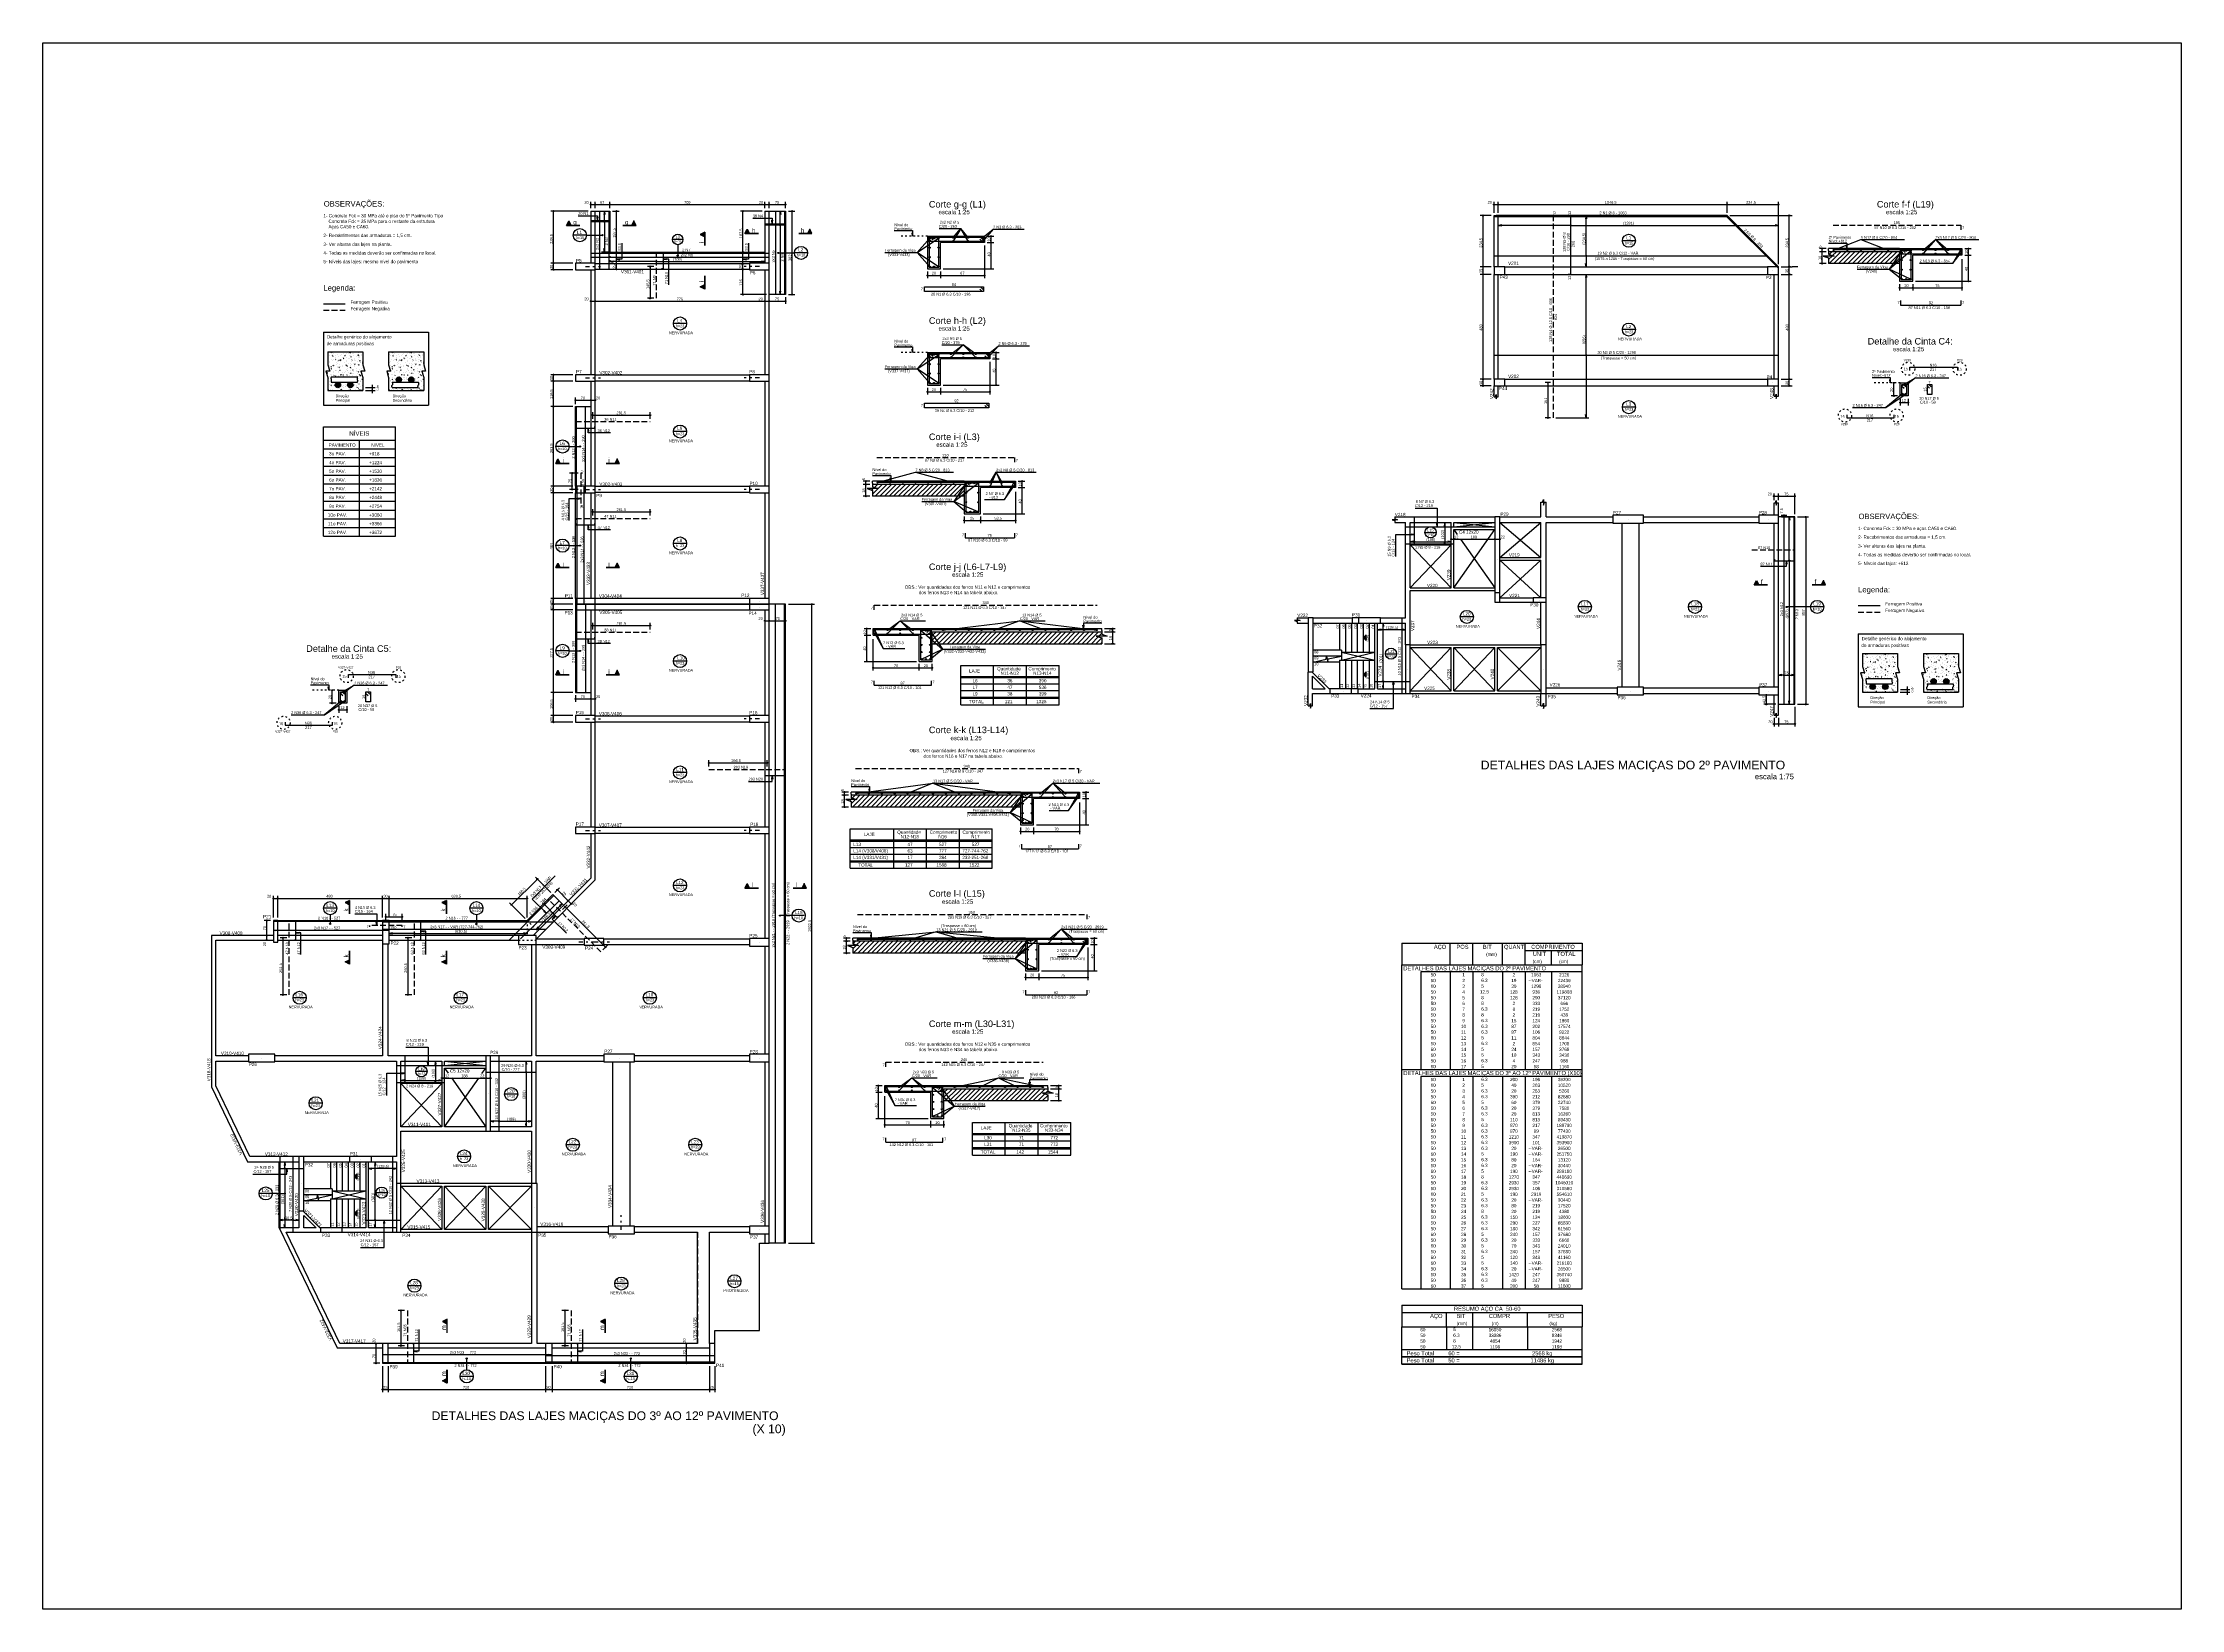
# Model space of a CAD drawing. Extents: x 544 to 914, y -40 to 56.
# Drawn here: x 783.8 to 914.2, y -39.5 to 56 of the extents above; entities that cross this region are included whole.
import ezdxf

# ---------------------------------------------------------------- set-up
doc = ezdxf.new("R2010")
doc.units = 0
doc.header["$LTSCALE"] = 0.5
doc.header["$MEASUREMENT"] = 0
for name, pattern in [('ESTILO_TQS_0001', [1, 0.7, -0.3]), ('ESTILO_TQS_0002', [0.4, 0.1, -0.3]), ('ESTILO_TQS_0003', [1.5, 0.5, -0.4, 0.1, -0.5])]:
    doc.linetypes.add(name, pattern=pattern)
doc.layers.get('0').update_dxf_attribs({"linetype": 'CONTINUOUS'})
for name, color, linetype in [('2', 1, 'CONTINUOUS'), ('3', 1, 'CONTINUOUS'), ('6', 6, 'CONTINUOUS')]:
    doc.layers.add(name, color=color, linetype=linetype)
doc.styles.add('TQS_ARIAL', font='arial.ttf')

msp = doc.modelspace()

# ---------------------------------------------------------------- linework, layer by layer
msp.add_lwpolyline([(783.81, 56.04), (914.25, 56.04), (914.25, -39.53), (783.81, -39.53)], close=True)
at = {"layer": '2', "linetype": 'Continuous'}
for p, q in [((817.07, 45.77), (814.81, 45.77)), ((814.97, 42.59), (814.97, 45.77)), ((817.24, 45.94), (817.24, 46.34)), ((817.24, 46.17), (817.51, 46.17)), ((817.51, 45.94), (817.51, 46.34)), ((817.51, 46.17), (818.4, 46.17)), ((817.51, 45.77), (818.4, 45.77)), ((818.4, 45.94), (818.4, 46.34)), ((818.4, 46.17), (827.86, 46.17)), ((818.4, 45.77), (818.4, 43.27)), ((818.57, 45.77), (818.97, 45.77)), ((818.8, 43.27), (818.8, 45.77)), ((827.69, 45.77), (826.36, 45.77)), ((826.52, 43.27), (826.52, 45.77)), ((827.86, 45.94), (827.86, 46.34)), ((827.86, 46.17), (828.12, 46.17)), ((828.12, 45.94), (828.12, 46.34)), ((828.12, 46.17), (829.12, 46.17)), ((828.12, 45.77), (829.12, 45.77)), ((829.12, 45.94), (829.12, 46.34)), ((829.12, 45.77), (829.12, 40.68)), ((829.29, 45.77), (829.69, 45.77)), ((829.52, 40.68), (829.52, 45.77)), ((872.33, 45.67), (872.33, 46.34)), ((872.33, 46.17), (872.59, 46.17)), ((872.59, 45.67), (872.59, 46.34)), ((872.59, 46.17), (886.55, 46.17)), ((886.55, 45.67), (886.55, 46.34)), ((886.55, 46.17), (889.68, 46.17)), ((889.68, 42.54), (889.68, 46.34)), ((838.48, 44.71), (839.8, 44.71)), ((839.35, 44.15), (839.8, 44.71)), ((839.8, 44.71), (839.35, 43.94)), ((840.25, 44.15), (839.8, 44.71)), ((840.25, 43.94), (839.8, 44.71)), ((841.16, 44.15), (841.78, 44.66)), ((841.78, 44.66), (841.16, 43.94)), ((841.78, 44.66), (843.67, 44.66)), ((872.16, 45.5), (871.49, 45.5)), ((871.66, 42.38), (871.66, 45.5)), ((872.33, 42.38), (872.33, 45.5)), ((872.33, 45.5), (872.59, 45.5)), ((886.55, 45.5), (872.46, 45.5)), ((872.59, 42.38), (872.59, 45.5)), ((889.68, 42.38), (886.55, 45.5)), ((886.72, 45.5), (890.51, 45.5)), ((890.34, 42.38), (890.34, 45.5)), ((816.97, 44.3), (817.95, 44.3)), ((818.4, 43.27), (817.9, 43.27)), ((818.4, 43.27), (827.86, 43.27)), ((818.8, 42.56), (818.8, 43.27)), ((822.54, 43.72), (822.54, 43.05)), ((826.52, 42.56), (826.52, 43.27)), ((828.68, 43.22), (829.66, 43.22)), ((835.18, 43.25), (837.14, 43.25)), ((837.91, 44.11), (837.14, 43.25)), ((837.14, 43.25), (838.44, 44.11)), ((837.14, 43.25), (837.91, 42.38)), ((838.44, 42.38), (837.14, 43.25)), ((837.77, 44.25), (838.57, 44.25)), ((837.77, 44.25), (837.77, 42.25)), ((838.57, 44.25), (841.25, 44.25)), ((841.25, 43.85), (838.57, 43.85)), ((838.57, 42.25), (838.57, 43.85)), ((841.25, 44.25), (841.25, 43.85)), ((841.25, 43.68), (841.25, 41.68)), ((841.42, 44.25), (841.82, 44.25)), ((841.42, 43.85), (841.82, 43.85)), ((841.65, 43.85), (841.65, 44.25)), ((841.65, 42.25), (841.65, 43.85)), ((892.58, 43.49), (892.18, 43.49)), ((892.58, 43.29), (892.18, 43.29)), ((892.34, 43.29), (892.34, 43.49)), ((892.34, 42.57), (892.34, 43.29)), ((897.07, 43.49), (892.74, 43.49)), ((892.74, 43.36), (892.74, 43.49)), ((897.07, 43.29), (892.74, 43.29)), ((892.77, 42.57), (893.49, 43.29)), ((892.77, 43.13), (892.93, 43.29)), ((892.98, 43.06), (893.21, 43.29)), ((893.04, 43.39), (894.71, 44.03)), ((893.06, 42.57), (893.78, 43.29)), ((893.34, 42.57), (894.06, 43.29)), ((893.62, 42.57), (894.34, 43.29)), ((893.91, 42.57), (894.63, 43.29)), ((894.19, 42.57), (894.91, 43.29)), ((894.47, 42.57), (895.19, 43.29)), ((894.71, 44.03), (897.37, 44.03)), ((894.71, 44.03), (896.37, 43.39)), ((894.75, 42.57), (895.47, 43.29)), ((895.04, 42.57), (895.76, 43.29)), ((895.32, 42.57), (896.04, 43.29)), ((895.6, 42.57), (896.32, 43.29)), ((895.89, 42.57), (896.61, 43.29)), ((896.17, 42.57), (896.89, 43.29)), ((897.2, 43.35), (896.44, 42.23)), ((896.44, 42.23), (897.74, 43.35)), ((896.45, 42.57), (897.07, 43.19)), ((897.07, 43.49), (897.87, 43.49)), ((897.07, 43.29), (897.07, 41.49)), ((897.87, 43.49), (900.87, 43.49)), ((900.87, 43.09), (897.87, 43.09)), ((897.87, 41.49), (897.87, 43.09)), ((898.5, 43.39), (899.26, 44.03)), ((899.26, 44.03), (898.5, 43.18)), ((899.26, 44.03), (901.91, 44.03)), ((900.02, 43.39), (899.26, 44.03)), ((899.26, 44.03), (900.02, 43.18)), ((900.78, 43.39), (900.32, 42.6)), ((900.32, 42.6), (900.78, 43.18)), ((900.87, 43.49), (900.87, 43.09)), ((901.04, 43.49), (901.44, 43.49)), ((901.04, 43.09), (901.44, 43.09)), ((901.27, 43.09), (901.27, 43.49)), ((901.27, 41.49), (901.27, 43.09)), ((816.14, 42.59), (814.81, 42.59)), ((816.14, 42.19), (814.81, 42.19)), ((814.97, 42.19), (814.97, 42.59)), ((816.91, 42.39), (816.91, 42.39)), ((818.8, 42.22), (818.8, 42.56)), ((821.09, 42.39), (820.69, 42.39)), ((820.85, 42.39), (820.85, 40.45)), ((826.52, 42.22), (826.52, 42.56)), ((826.52, 40.68), (826.52, 42.22)), ((827.52, 42.39), (827.52, 42.39)), ((837.77, 42.25), (838.57, 42.25)), ((837.77, 42.08), (837.77, 41.68)), ((837.77, 41.85), (838.57, 41.85)), ((838.57, 42.08), (838.57, 41.68)), ((838.57, 41.85), (841.25, 41.85)), ((838.74, 42.25), (841.82, 42.25)), ((872.16, 42.38), (871.49, 42.38)), ((872.16, 41.91), (871.49, 41.91)), ((871.66, 41.91), (871.66, 42.38)), ((871.66, 35.51), (871.66, 41.91)), ((872.33, 35.51), (872.33, 41.91)), ((872.59, 35.51), (872.59, 41.91)), ((872.66, 42.14), (872.66, 42.14)), ((872.99, 42.38), (889.01, 42.38)), ((872.99, 41.91), (889.01, 41.91)), ((889.34, 42.14), (889.34, 42.14)), ((889.41, 35.51), (889.41, 41.91)), ((889.68, 35.51), (889.68, 41.91)), ((889.84, 42.38), (890.51, 42.38)), ((889.84, 41.91), (890.51, 41.91)), ((890.34, 41.91), (890.34, 42.38)), ((890.34, 35.51), (890.34, 41.91)), ((890.87, 42.38), (890.51, 42.38)), ((892.58, 42.57), (892.18, 42.57)), ((892.6, 42.96), (892.67, 43.03)), ((892.74, 42.82), (892.95, 43.03)), ((892.74, 42.69), (892.74, 42.57)), ((897.07, 42.57), (892.74, 42.57)), ((894.48, 42.23), (896.44, 42.23)), ((896.44, 42.23), (897.2, 41.62)), ((897.74, 41.62), (896.44, 42.23)), ((896.73, 42.57), (897.07, 42.9)), ((897.02, 42.57), (897.07, 42.62)), ((898.29, 42.6), (900.32, 42.6)), ((900.87, 42.84), (900.87, 40.92)), ((821.09, 40.45), (820.69, 40.45)), ((827.96, 40.68), (826.36, 40.68)), ((829.12, 40.68), (828.12, 40.68)), ((829.12, 40.51), (829.12, 40.11)), ((829.29, 40.68), (829.69, 40.68)), ((839.35, 41.15), (839.39, 41.15)), ((897.07, 41.49), (897.87, 41.49)), ((897.07, 41.32), (897.07, 40.92)), ((897.07, 41.09), (897.87, 41.09)), ((897.87, 41.32), (897.87, 40.92)), ((897.87, 41.09), (900.87, 41.09)), ((898.04, 41.49), (901.44, 41.49)), ((817.24, 40.28), (817.51, 40.28)), ((817.51, 40.28), (827.86, 40.28)), ((827.86, 40.28), (828.12, 40.28)), ((828.12, 40.28), (829.12, 40.28)), ((800.93, 38.39), (807.33, 38.39)), ((800.93, 38.39), (800.93, 33.93)), ((807.33, 38.39), (807.33, 33.93)), ((801.2, 37.19), (803.33, 37.19)), ((801.2, 37.19), (801.2, 36.4)), ((801.2, 37.11), (801.2, 37.11)), ((801.2, 37.03), (801.2, 37.03)), ((801.2, 37.02), (801.2, 37.02)), ((801.2, 37.02), (801.2, 37.02)), ((801.2, 37.02), (801.2, 37.02)), ((801.2, 37.01), (801.2, 37.01)), ((801.2, 37.01), (801.2, 37.01)), ((801.2, 36.92), (801.2, 36.92)), ((801.2, 36.92), (801.2, 36.92)), ((801.2, 36.83), (801.2, 36.83)), ((801.2, 36.83), (801.2, 36.83)), ((801.2, 36.72), (801.2, 36.72)), ((801.2, 36.65), (801.2, 36.65)), ((801.2, 36.65), (801.2, 36.65)), ((801.2, 36.62), (801.2, 36.62)), ((801.2, 36.61), (801.22, 36.61)), ((801.2, 36.61), (801.2, 36.61)), ((801.2, 36.61), (801.2, 36.61)), ((801.23, 36.67), (801.23, 36.67)), ((801.25, 37.03), (801.25, 37.03)), ((801.28, 36.56), (801.28, 36.56)), ((801.29, 36.61), (801.29, 36.61)), ((801.33, 36.99), (801.33, 36.99)), ((801.36, 37.15), (801.41, 37.19)), ((801.4, 36.7), (801.4, 36.7)), ((801.41, 37.07), (801.41, 37.07)), ((801.43, 37.16), (801.47, 37.16)), ((801.46, 36.94), (801.49, 36.97)), ((801.46, 36.67), (801.46, 36.67)), ((801.49, 37), (801.49, 37)), ((801.51, 36.93), (801.52, 36.93)), ((801.52, 37.1), (801.52, 37.1)), ((801.55, 36.69), (801.55, 36.69)), ((801.59, 37.14), (801.59, 37.14)), ((801.65, 36.83), (801.65, 36.83)), ((801.65, 36.79), (801.65, 36.79)), ((801.66, 36.94), (801.66, 36.94)), ((801.66, 36.7), (801.69, 36.71)), ((801.78, 36.63), (801.78, 36.63)), ((801.81, 37.03), (801.81, 37.03)), ((801.81, 36.6), (801.81, 36.6)), ((801.84, 36.91), (801.84, 36.91)), ((801.87, 36.72), (801.87, 36.72)), ((801.88, 36.65), (801.91, 36.68)), ((801.92, 37.18), (801.92, 37.18)), ((801.96, 36.68), (802.01, 36.71)), ((801.97, 36.64), (801.97, 36.64)), ((801.97, 36.59), (801.97, 36.59)), ((801.99, 36.64), (801.99, 36.64)), ((802, 36.95), (802, 36.95)), ((802.03, 37.03), (802.03, 37.03)), ((802.07, 36.85), (802.07, 36.85)), ((802.13, 37.06), (802.13, 37.06)), ((802.13, 36.79), (802.17, 36.8)), ((802.16, 36.71), (802.16, 36.71)), ((802.19, 36.75), (802.19, 36.75)), ((802.22, 37.14), (802.22, 37.15)), ((802.22, 36.96), (802.22, 36.96)), ((802.23, 37.19), (802.23, 37.19)), ((802.23, 36.88), (802.23, 36.88)), ((802.24, 36.96), (802.27, 36.98)), ((802.29, 36.88), (802.29, 36.88)), ((802.33, 37.09), (802.33, 37.09)), ((802.34, 36.66), (802.34, 36.66)), ((802.35, 36.83), (802.35, 36.83)), ((802.35, 36.57), (802.35, 36.57)), ((802.45, 37.08), (802.45, 37.08)), ((802.48, 36.75), (802.48, 36.75)), ((802.5, 37.12), (802.5, 37.12)), ((802.51, 36.77), (802.51, 36.77)), ((802.53, 36.94), (802.53, 36.94)), ((802.54, 37.1), (802.59, 37.14)), ((802.57, 36.98), (802.57, 36.98)), ((802.6, 36.88), (802.64, 36.89)), ((802.66, 36.67), (802.69, 36.7)), ((802.66, 36.62), (802.66, 36.62)), ((802.72, 37.06), (802.72, 37.06)), ((802.74, 36.99), (802.74, 36.99)), ((802.77, 37.11), (802.77, 37.11)), ((802.83, 36.8), (802.83, 36.8)), ((802.83, 36.68), (802.83, 36.68)), ((802.85, 36.74), (802.85, 36.74)), ((802.89, 36.66), (802.89, 36.66)), ((802.91, 37.18), (802.91, 37.18)), ((802.93, 36.93), (802.93, 36.93)), ((802.99, 36.62), (802.99, 36.62)), ((803.03, 36.98), (803.06, 37)), ((803.04, 36.85), (803.04, 36.85)), ((803.04, 36.69), (803.04, 36.69)), ((803.05, 37), (803.06, 37)), ((803.05, 36.7), (803.05, 36.7)), ((803.07, 36.97), (803.11, 36.98)), ((803.09, 37.13), (803.09, 37.13)), ((803.14, 36.63), (803.19, 36.66)), ((803.15, 36.9), (803.15, 36.9)), ((803.15, 36.82), (803.15, 36.82)), ((803.17, 36.54), (803.17, 36.54)), ((803.23, 36.97), (803.23, 36.97)), ((803.27, 37.01), (803.27, 37.01)), ((803.3, 36.57), (803.3, 36.57)), ((803.3, 36.52), (803.33, 36.52)), ((803.31, 36.64), (803.31, 36.64)), ((803.32, 36.94), (803.32, 36.94)), ((803.33, 37.19), (803.33, 36.4)), ((804.91, 37.19), (807.05, 37.19)), ((804.91, 37.19), (804.91, 36.4)), ((804.91, 37.11), (804.91, 37.11)), ((804.91, 37.03), (804.91, 37.03)), ((804.91, 37.02), (804.91, 37.02)), ((804.91, 37.02), (804.91, 37.02)), ((804.91, 37.02), (804.91, 37.02)), ((804.91, 37.01), (804.91, 37.01)), ((804.91, 37.01), (804.91, 37.01)), ((804.91, 36.92), (804.91, 36.92)), ((804.91, 36.92), (804.91, 36.92)), ((804.91, 36.83), (804.91, 36.83)), ((804.91, 36.83), (804.91, 36.83)), ((804.91, 36.72), (804.91, 36.72)), ((804.91, 36.65), (804.91, 36.65)), ((804.91, 36.65), (804.91, 36.65)), ((804.91, 36.62), (804.91, 36.62)), ((804.91, 36.61), (804.94, 36.61)), ((804.91, 36.61), (804.91, 36.61)), ((804.91, 36.61), (804.91, 36.61)), ((804.95, 36.67), (804.95, 36.67)), ((804.97, 37.03), (804.97, 37.03)), ((804.99, 36.56), (804.99, 36.56)), ((805, 36.61), (805, 36.61)), ((805.05, 36.99), (805.05, 36.99)), ((805.08, 37.15), (805.13, 37.19)), ((805.11, 36.7), (805.11, 36.7)), ((805.13, 37.07), (805.13, 37.07)), ((805.14, 37.16), (805.18, 37.16)), ((805.17, 36.94), (805.2, 36.97)), ((805.18, 36.67), (805.18, 36.67)), ((805.2, 37), (805.2, 37)), ((805.23, 36.93), (805.23, 36.93)), ((805.24, 37.1), (805.24, 37.1)), ((805.27, 36.69), (805.27, 36.69)), ((805.31, 37.14), (805.31, 37.14)), ((805.37, 36.83), (805.37, 36.83)), ((805.37, 36.79), (805.37, 36.79)), ((805.37, 36.7), (805.41, 36.71)), ((805.38, 36.94), (805.38, 36.94)), ((805.49, 36.63), (805.49, 36.63)), ((805.52, 37.03), (805.52, 37.03)), ((805.52, 36.6), (805.53, 36.6)), ((805.56, 36.91), (805.56, 36.91)), ((805.59, 36.72), (805.59, 36.72)), ((805.59, 36.65), (805.62, 36.68)), ((805.64, 37.18), (805.64, 37.18)), ((805.68, 36.68), (805.73, 36.71)), ((805.69, 36.64), (805.69, 36.64)), ((805.69, 36.59), (805.69, 36.59)), ((805.71, 36.64), (805.71, 36.64)), ((805.72, 36.95), (805.72, 36.95)), ((805.74, 37.03), (805.74, 37.03)), ((805.79, 36.85), (805.79, 36.85)), ((805.84, 37.06), (805.84, 37.06)), ((805.84, 36.79), (805.88, 36.8)), ((805.87, 36.71), (805.87, 36.71)), ((805.91, 36.75), (805.91, 36.75)), ((805.93, 37.14), (805.93, 37.15)), ((805.94, 36.96), (805.94, 36.96)), ((805.95, 37.19), (805.95, 37.19)), ((805.95, 36.88), (805.95, 36.88)), ((805.96, 36.96), (805.99, 36.98)), ((806.01, 36.88), (806.01, 36.88)), ((806.05, 37.09), (806.05, 37.09)), ((806.05, 36.66), (806.05, 36.66)), ((806.06, 36.83), (806.06, 36.83)), ((806.07, 36.57), (806.07, 36.57)), ((806.16, 37.08), (806.16, 37.08)), ((806.2, 36.75), (806.2, 36.75)), ((806.21, 37.12), (806.21, 37.12)), ((806.23, 36.77), (806.23, 36.77)), ((806.25, 36.94), (806.25, 36.94)), ((806.26, 37.1), (806.31, 37.14)), ((806.28, 36.98), (806.28, 36.98)), ((806.31, 36.88), (806.35, 36.89)), ((806.38, 36.67), (806.41, 36.7)), ((806.38, 36.62), (806.38, 36.62)), ((806.44, 37.06), (806.44, 37.06)), ((806.46, 36.99), (806.46, 36.99)), ((806.48, 37.11), (806.48, 37.11)), ((806.54, 36.68), (806.54, 36.68)), ((806.55, 36.8), (806.55, 36.8)), ((806.57, 36.74), (806.57, 36.74)), ((806.61, 36.66), (806.61, 36.66)), ((806.63, 37.18), (806.63, 37.18)), ((806.65, 36.93), (806.65, 36.93)), ((806.71, 36.62), (806.71, 36.62)), ((806.75, 36.98), (806.78, 37)), ((806.76, 36.85), (806.76, 36.85)), ((806.76, 36.69), (806.76, 36.69)), ((806.77, 37), (806.77, 37)), ((806.77, 36.7), (806.77, 36.7)), ((806.79, 36.97), (806.82, 36.98)), ((806.8, 37.13), (806.8, 37.13)), ((806.86, 36.63), (806.91, 36.66)), ((806.87, 36.9), (806.87, 36.9)), ((806.87, 36.82), (806.87, 36.82)), ((806.89, 36.54), (806.89, 36.54)), ((806.95, 36.97), (806.95, 36.97)), ((806.99, 37.01), (806.99, 37.01)), ((807.01, 36.57), (807.02, 36.57)), ((807.01, 36.52), (807.05, 36.52)), ((807.03, 36.94), (807.03, 36.94)), ((807.03, 36.64), (807.03, 36.64)), ((807.05, 37.19), (807.05, 36.4)), ((837.91, 37.01), (837.14, 36.15)), ((837.14, 36.15), (838.44, 37.01)), ((837.77, 37.15), (838.57, 37.15)), ((837.77, 37.15), (837.77, 35.15)), ((838.57, 37.15), (841.57, 37.15)), ((841.57, 36.75), (838.57, 36.75)), ((838.57, 35.15), (838.57, 36.75)), ((838.64, 37.61), (839.96, 37.61)), ((839.2, 37.05), (839.96, 37.61)), ((839.96, 37.61), (839.2, 36.84)), ((840.72, 37.05), (839.96, 37.61)), ((840.72, 36.84), (839.96, 37.61)), ((841.48, 37.05), (842.1, 37.56)), ((842.1, 37.56), (841.48, 36.84)), ((841.57, 37.15), (841.57, 36.75)), ((841.57, 36.58), (841.57, 34.58)), ((841.74, 37.15), (842.14, 37.15)), ((841.74, 36.75), (842.14, 36.75)), ((841.97, 36.75), (841.97, 37.15)), ((841.97, 35.15), (841.97, 36.75)), ((842.1, 37.56), (843.99, 37.56)), ((801.32, 36.01), (801.08, 36.01)), ((801.08, 36.01), (801.2, 35.62)), ((801.08, 35.99), (801.08, 35.99)), ((801.09, 35.98), (801.09, 35.98)), ((801.09, 35.98), (801.09, 35.98)), ((801.09, 35.98), (801.09, 35.98)), ((801.11, 35.9), (801.11, 35.9)), ((801.15, 35.78), (801.15, 35.78)), ((801.15, 35.78), (801.15, 35.78)), ((801.15, 35.78), (801.15, 35.78)), ((801.16, 35.73), (801.16, 35.73)), ((801.16, 35.73), (801.16, 35.73)), ((801.17, 35.72), (801.17, 35.72)), ((801.17, 35.72), (801.17, 35.72)), ((801.18, 35.92), (801.19, 35.92)), ((801.18, 35.67), (801.18, 35.67)), ((801.2, 36.47), (801.2, 36.47)), ((801.2, 36.47), (801.2, 36.47)), ((801.2, 36.47), (801.2, 36.47)), ((801.2, 36.4), (801.32, 36.01)), ((801.2, 35.84), (801.2, 35.84)), ((801.2, 35.62), (801.2, 34.83)), ((801.2, 35.61), (801.21, 35.61)), ((801.2, 35.55), (801.2, 35.55)), ((801.2, 35.55), (801.2, 35.55)), ((801.2, 35.55), (801.2, 35.55)), ((801.2, 35.44), (801.22, 35.46)), ((801.2, 35.45), (801.2, 35.45)), ((801.2, 35.45), (801.2, 35.45)), ((801.2, 35.45), (801.2, 35.45)), ((801.2, 35.37), (801.2, 35.37)), ((801.2, 35.37), (801.2, 35.37)), ((801.2, 35.37), (801.2, 35.37)), ((801.2, 35.36), (801.2, 35.36)), ((801.2, 35.36), (801.2, 35.36)), ((801.23, 36.3), (801.23, 36.3)), ((801.23, 36.3), (801.23, 36.3)), ((801.23, 36.3), (801.23, 36.3)), ((801.23, 36.29), (801.23, 36.29)), ((801.23, 36.29), (801.23, 36.29)), ((801.23, 36.29), (801.23, 36.29)), ((801.23, 36.28), (801.23, 36.28)), ((801.24, 36.27), (801.24, 36.27)), ((801.24, 36.27), (801.24, 36.27)), ((801.24, 36.27), (801.24, 36.27)), ((801.26, 35.53), (801.26, 35.53)), ((801.27, 36.17), (801.27, 36.17)), ((801.27, 36.15), (801.27, 36.15)), ((801.28, 36.13), (801.28, 36.13)), ((801.28, 36.12), (801.28, 36.12)), ((801.28, 36.12), (801.28, 36.12)), ((801.28, 36.12), (801.28, 36.12)), ((801.28, 36.12), (801.28, 36.12)), ((801.29, 36.36), (801.29, 36.36)), ((801.29, 35.36), (801.29, 35.36)), ((801.31, 35.68), (801.31, 35.68)), ((801.32, 35.99), (801.32, 35.99)), ((801.32, 35.22), (801.32, 35.22)), ((801.35, 36.05), (801.35, 36.05)), ((801.35, 35.79), (801.35, 35.79)), ((801.38, 36.25), (801.43, 36.29)), ((801.41, 36.24), (801.41, 36.24)), ((801.41, 36.15), (801.45, 36.16)), ((801.41, 35.66), (802.85, 35.66)), ((801.42, 35.74), (801.42, 35.74)), ((801.42, 35.33), (802.85, 35.33)), ((801.43, 35.79), (801.43, 35.79)), ((801.43, 35.37), (801.43, 35.37)), ((801.45, 36.16), (801.45, 36.16)), ((801.48, 35.25), (801.48, 35.25)), ((801.51, 36.34), (801.54, 36.37)), ((801.54, 36), (801.54, 36)), ((801.54, 35.91), (801.54, 35.91)), ((801.55, 36.36), (801.55, 36.36)), ((801.55, 36.31), (801.55, 36.31)), ((801.56, 35.74), (801.59, 35.77)), ((801.59, 36.35), (801.59, 36.35)), ((801.61, 36.38), (801.61, 36.38)), ((801.64, 35.69), (801.68, 35.7)), ((801.65, 35.69), (801.66, 35.69)), ((801.65, 35.12), (801.85, 35.32)), ((801.65, 35.2), (801.78, 35.32)), ((801.67, 36.07), (801.67, 36.07)), ((801.68, 35.07), (801.9, 35.3)), ((801.69, 36.03), (801.69, 36.03)), ((801.71, 36.52), (801.71, 36.52)), ((801.71, 36.4), (801.71, 36.4)), ((801.71, 35.03), (801.94, 35.26)), ((801.72, 36.03), (801.72, 36.03)), ((801.74, 35.76), (801.74, 35.76)), ((801.76, 36.32), (801.77, 36.32)), ((801.78, 36.47), (801.78, 36.47)), ((801.78, 36.21), (801.78, 36.21)), ((801.84, 35.9), (801.84, 35.9)), ((801.84, 35.7), (801.84, 35.7)), ((801.86, 35.72), (801.86, 35.72)), ((801.88, 36.24), (801.92, 36.25)), ((801.88, 36.01), (801.88, 36.01)), ((801.91, 36.15), (801.91, 36.15)), ((801.93, 36.41), (801.93, 36.41)), ((801.93, 36.05), (801.96, 36.08)), ((801.95, 36.27), (801.96, 36.27)), ((801.96, 35.28), (801.96, 35.28)), ((801.98, 35.78), (802.03, 35.81)), ((801.99, 36.1), (801.99, 36.1)), ((802, 35.73), (802, 35.73)), ((802.04, 35.83), (802.04, 35.83)), ((802.06, 35.79), (802.06, 35.79)), ((802.1, 36.26), (802.1, 36.26)), ((802.1, 35.94), (802.1, 35.94)), ((802.11, 36.33), (802.11, 36.33)), ((802.11, 35.79), (802.15, 35.79)), ((802.14, 35.71), (802.14, 35.71)), ((802.22, 36.51), (802.22, 36.51)), ((802.23, 35.95), (802.23, 35.95)), ((802.25, 36.44), (802.25, 36.44)), ((802.27, 35.97), (802.27, 35.97)), ((802.28, 35.3), (802.28, 35.3)), ((802.29, 36.38), (802.29, 36.38)), ((802.3, 36.36), (802.33, 36.39)), ((802.31, 36.13), (802.31, 36.13)), ((802.35, 36.33), (802.39, 36.34)), ((802.35, 35.76), (802.38, 35.79)), ((802.36, 35.72), (802.36, 35.72)), ((802.36, 35.63), (802.36, 35.63)), ((802.37, 36.18), (802.37, 36.18)), ((802.37, 36.03), (802.37, 36.03)), ((802.38, 35.82), (802.38, 35.82)), ((802.4, 35.27), (802.4, 35.27)), ((802.41, 35.12), (802.61, 35.32)), ((802.41, 35.2), (802.54, 35.32)), ((802.42, 36.26), (802.42, 36.26)), ((802.42, 36.07), (802.42, 36.07)), ((802.44, 35.07), (802.67, 35.3)), ((802.47, 35.03), (802.7, 35.26)), ((802.48, 36.5), (802.48, 36.5)), ((802.48, 35.95), (802.48, 35.95)), ((802.49, 35.31), (802.49, 35.31)), ((802.51, 35.85), (802.51, 35.85)), ((802.53, 36.22), (802.53, 36.22)), ((802.55, 35.75), (802.55, 35.75)), ((802.56, 36.2), (802.61, 36.24)), ((802.57, 36.46), (802.57, 36.46)), ((802.58, 35.88), (802.62, 35.88)), ((802.59, 36.04), (802.59, 36.04)), ((802.6, 36.36), (802.6, 36.36)), ((802.61, 36.19), (802.61, 36.19)), ((802.63, 36.42), (802.63, 36.42)), ((802.63, 36.15), (802.63, 36.15)), ((802.69, 35.84), (802.69, 35.84)), ((802.71, 35.74), (802.71, 35.74)), ((802.72, 36.07), (802.75, 36.1)), ((802.74, 35.87), (802.74, 35.87)), ((802.77, 36.09), (802.77, 36.09)), ((802.79, 36.46), (802.79, 36.46)), ((802.79, 35.97), (802.79, 35.97)), ((802.8, 36.31), (802.8, 36.31)), ((802.82, 36.43), (802.86, 36.43)), ((802.82, 36.37), (802.82, 36.37)), ((802.85, 35.66), (803, 35.66)), ((802.85, 35.33), (803, 35.33)), ((802.89, 36.49), (802.89, 36.49)), ((802.92, 35.75), (802.92, 35.75)), ((802.93, 36.06), (802.93, 36.06)), ((802.93, 35.99), (802.93, 35.99)), ((802.95, 36.17), (802.95, 36.17)), ((802.98, 36.42), (802.98, 36.42)), ((803, 35.23), (803, 35.23)), ((803.01, 35.86), (803.01, 35.86)), ((803.04, 36.33), (803.04, 36.33)), ((803.05, 35.97), (803.09, 35.98)), ((803.06, 35.66), (803.06, 35.66)), ((803.06, 35.54), (803.06, 35.54)), ((803.07, 35.42), (803.07, 35.42)), ((803.08, 36.38), (803.11, 36.41)), ((803.09, 35.79), (803.09, 35.79)), ((803.11, 36.1), (803.11, 36.1)), ((803.11, 35.99), (803.11, 35.99)), ((803.12, 35.22), (803.12, 35.23)), ((803.14, 35.78), (803.17, 35.81)), ((803.16, 36.38), (803.16, 36.38)), ((803.16, 35.73), (803.21, 35.76)), ((803.18, 35.45), (803.18, 35.45)), ((803.19, 36), (803.19, 36)), ((803.19, 35.35), (803.19, 35.35)), ((803.2, 35.76), (803.2, 35.76)), ((803.21, 36.51), (803.21, 36.51)), ((803.45, 36.01), (803.21, 36.01)), ((803.21, 36.01), (803.33, 35.62)), ((803.22, 35.36), (803.22, 35.36)), ((803.24, 35.78), (803.24, 35.78)), ((803.26, 36.19), (803.26, 36.19)), ((803.26, 36.01), (803.26, 36.01)), ((803.28, 36.01), (803.28, 36.01)), ((803.28, 36.01), (803.28, 36.01)), ((803.28, 36.01), (803.28, 36.01)), ((803.28, 35.51), (803.32, 35.52)), ((803.3, 36.22), (803.3, 36.22)), ((803.33, 36.4), (803.45, 36.01)), ((803.33, 35.62), (803.33, 34.83)), ((803.35, 36.03), (803.35, 36.03)), ((803.41, 36.01), (803.41, 36.01)), ((803.42, 36.08), (803.42, 36.08)), ((803.43, 36.01), (803.43, 36.01)), ((805.03, 36.01), (804.79, 36.01)), ((804.79, 36.01), (804.91, 35.62)), ((804.8, 35.99), (804.8, 35.99)), ((804.8, 35.98), (804.8, 35.98)), ((804.8, 35.98), (804.8, 35.98)), ((804.8, 35.98), (804.8, 35.98)), ((804.83, 35.9), (804.83, 35.9)), ((804.86, 35.78), (804.86, 35.78)), ((804.86, 35.78), (804.86, 35.78)), ((804.86, 35.78), (804.86, 35.78)), ((804.88, 35.73), (804.88, 35.73)), ((804.88, 35.73), (804.88, 35.73)), ((804.88, 35.72), (804.88, 35.72)), ((804.88, 35.72), (804.88, 35.72)), ((804.9, 35.92), (804.9, 35.92)), ((804.9, 35.67), (804.9, 35.67)), ((804.91, 36.47), (804.91, 36.47)), ((804.91, 36.47), (804.91, 36.47)), ((804.91, 36.47), (804.91, 36.47)), ((804.91, 36.4), (805.03, 36.01)), ((804.91, 35.84), (804.92, 35.84)), ((804.91, 35.62), (804.91, 34.83)), ((804.91, 35.61), (804.92, 35.61)), ((804.91, 35.55), (804.91, 35.55)), ((804.91, 35.55), (804.91, 35.55)), ((804.91, 35.55), (804.91, 35.55)), ((804.91, 35.44), (804.94, 35.46)), ((804.91, 35.45), (804.91, 35.45)), ((804.91, 35.45), (804.91, 35.45)), ((804.91, 35.45), (804.91, 35.45)), ((804.91, 35.37), (804.91, 35.37)), ((804.91, 35.37), (804.91, 35.37)), ((804.91, 35.37), (804.91, 35.37)), ((804.91, 35.36), (804.91, 35.36)), ((804.91, 35.36), (804.91, 35.36)), ((804.95, 36.3), (804.95, 36.3)), ((804.95, 36.3), (804.95, 36.3)), ((804.95, 36.3), (804.95, 36.3)), ((804.95, 36.29), (804.95, 36.29)), ((804.95, 36.29), (804.95, 36.29)), ((804.95, 36.29), (804.95, 36.29)), ((804.95, 36.28), (804.95, 36.28)), ((804.95, 36.27), (804.95, 36.27)), ((804.95, 36.27), (804.95, 36.27)), ((804.95, 36.27), (804.95, 36.27)), ((804.98, 36.17), (804.98, 36.17)), ((804.98, 35.53), (804.98, 35.53)), ((804.99, 36.15), (804.99, 36.15)), ((805, 36.13), (805, 36.13)), ((805, 36.12), (805, 36.12)), ((805, 36.12), (805, 36.12)), ((805, 36.12), (805, 36.12)), ((805, 36.12), (805, 36.12)), ((805.01, 36.36), (805.01, 36.36)), ((805.01, 35.36), (805.01, 35.36)), ((805.03, 35.44), (805.03, 35.44)), ((805.04, 35.99), (805.04, 35.99)), ((805.04, 35.43), (805.04, 35.43)), ((805.06, 35.79), (805.06, 35.79)), ((805.07, 36.05), (805.07, 36.05)), ((805.1, 36.25), (805.14, 36.29)), ((805.11, 35.51), (805.15, 35.5)), ((805.12, 36.24), (805.12, 36.24)), ((805.13, 36.15), (805.17, 36.16)), ((805.13, 35.33), (806.56, 35.33)), ((805.14, 35.62), (805.14, 35.62)), ((805.14, 35.29), (805.14, 35.29)), ((805.15, 35.79), (805.15, 35.79)), ((805.16, 36.16), (805.16, 36.16)), ((805.2, 35.41), (805.2, 35.41)), ((805.22, 36.34), (805.26, 36.37)), ((805.25, 36), (805.25, 36)), ((805.25, 35.91), (805.25, 35.91)), ((805.26, 36.36), (805.26, 36.36)), ((805.26, 36.31), (805.27, 36.31)), ((805.26, 35.54), (805.26, 35.54)), ((805.28, 35.74), (805.31, 35.77)), ((805.31, 36.35), (805.31, 36.35)), ((805.33, 36.38), (805.33, 36.38)), ((805.33, 35.51), (805.36, 35.49)), ((805.33, 35.5), (805.33, 35.5)), ((805.37, 35.53), (805.57, 35.33)), ((805.37, 35.46), (805.49, 35.33)), ((805.39, 36.07), (805.39, 36.07)), ((805.39, 35.58), (805.62, 35.36)), ((805.41, 36.03), (805.41, 36.03)), ((805.43, 36.52), (805.43, 36.52)), ((805.43, 36.4), (805.43, 36.4)), ((805.43, 35.62), (805.66, 35.39)), ((805.44, 36.03), (805.44, 36.03)), ((805.44, 35.53), (805.44, 35.53)), ((805.48, 36.32), (805.48, 36.32)), ((805.48, 35.65), (805.69, 35.44)), ((805.49, 36.21), (805.49, 36.21)), ((805.5, 36.47), (805.5, 36.47)), ((805.55, 35.9), (805.55, 35.9)), ((805.55, 35.66), (805.69, 35.51)), ((805.6, 36.24), (805.64, 36.25)), ((805.6, 36.01), (805.6, 36.01)), ((805.62, 35.58), (805.62, 35.58)), ((805.63, 36.15), (805.63, 36.15)), ((805.64, 36.05), (805.68, 36.08)), ((805.65, 36.41), (805.65, 36.41)), ((805.67, 36.27), (805.67, 36.27)), ((805.68, 35.38), (805.68, 35.38)), ((805.7, 35.78), (805.74, 35.81)), ((805.71, 36.1), (805.71, 36.1)), ((805.76, 35.83), (805.76, 35.83)), ((805.77, 35.79), (805.77, 35.79)), ((805.82, 36.26), (805.82, 36.26)), ((805.82, 35.94), (805.82, 35.94)), ((805.83, 36.33), (805.83, 36.33)), ((805.83, 35.79), (805.87, 35.79)), ((805.83, 35.59), (805.83, 35.59)), ((805.85, 35.63), (805.85, 35.63)), ((805.89, 35.49), (805.89, 35.49)), ((805.93, 36.51), (805.93, 36.51)), ((805.95, 35.95), (805.95, 35.95)), ((805.97, 36.44), (805.97, 36.44)), ((805.97, 35.56), (805.97, 35.56)), ((805.98, 35.97), (805.98, 35.97)), ((805.99, 35.36), (805.99, 35.36)), ((806, 36.38), (806, 36.38)), ((806.01, 36.36), (806.04, 36.39)), ((806.02, 35.59), (806.02, 35.59)), ((806.02, 35.47), (806.02, 35.47)), ((806.03, 36.13), (806.03, 36.13)), ((806.06, 35.76), (806.1, 35.79)), ((806.07, 36.33), (806.11, 36.34)), ((806.08, 36.18), (806.08, 36.18)), ((806.09, 36.03), (806.09, 36.03)), ((806.09, 35.82), (806.09, 35.82)), ((806.12, 35.38), (806.11, 35.38)), ((806.13, 36.26), (806.13, 36.26)), ((806.13, 35.53), (806.33, 35.33)), ((806.13, 35.46), (806.25, 35.33)), ((806.14, 36.07), (806.14, 36.07)), ((806.15, 35.58), (806.38, 35.36)), ((806.19, 36.5), (806.19, 36.5)), ((806.19, 35.95), (806.19, 35.95)), ((806.19, 35.62), (806.42, 35.39)), ((806.21, 35.47), (806.21, 35.47)), ((806.21, 35.35), (806.21, 35.35)), ((806.23, 35.85), (806.23, 35.85)), ((806.24, 36.22), (806.25, 36.22)), ((806.24, 35.65), (806.45, 35.44)), ((806.28, 36.2), (806.33, 36.24)), ((806.29, 36.46), (806.29, 36.46)), ((806.3, 36.04), (806.31, 36.04)), ((806.3, 35.88), (806.34, 35.88)), ((806.31, 35.66), (806.45, 35.51)), ((806.32, 36.36), (806.32, 36.36)), ((806.32, 36.19), (806.32, 36.19)), ((806.34, 36.42), (806.35, 36.42)), ((806.34, 35.66), (806.34, 35.66)), ((806.35, 36.15), (806.35, 36.15)), ((806.41, 35.84), (806.41, 35.84)), ((806.43, 36.07), (806.46, 36.1)), ((806.45, 35.87), (806.45, 35.87)), ((806.46, 35.54), (806.46, 35.54)), ((806.49, 36.09), (806.49, 36.09)), ((806.51, 36.46), (806.51, 36.46)), ((806.51, 36.31), (806.51, 36.31)), ((806.51, 35.97), (806.51, 35.97)), ((806.52, 35.48), (806.52, 35.48)), ((806.52, 35.45), (806.52, 35.45)), ((806.53, 36.37), (806.53, 36.37)), ((806.53, 35.55), (806.53, 35.55)), ((806.54, 36.43), (806.58, 36.43)), ((806.56, 35.33), (806.71, 35.33)), ((806.61, 36.49), (806.61, 36.49)), ((806.64, 35.99), (806.64, 35.99)), ((806.65, 36.06), (806.65, 36.06)), ((806.66, 36.17), (806.67, 36.17)), ((806.67, 35.53), (806.67, 35.53)), ((806.7, 36.42), (806.7, 36.42)), ((806.7, 35.65), (806.73, 35.62)), ((806.72, 35.86), (806.72, 35.86)), ((806.72, 35.43), (806.72, 35.43)), ((806.75, 36.33), (806.75, 36.33)), ((806.77, 35.97), (806.81, 35.98)), ((806.79, 35.24), (806.79, 35.24)), ((806.8, 36.38), (806.83, 36.41)), ((806.8, 35.79), (806.8, 35.79)), ((806.83, 36.1), (806.83, 36.1)), ((806.83, 35.99), (806.83, 35.99)), ((806.84, 35.43), (806.84, 35.43)), ((806.85, 35.78), (806.88, 35.81)), ((806.88, 36.38), (806.88, 36.38)), ((806.88, 35.73), (806.92, 35.76)), ((806.9, 36), (806.9, 36)), ((806.9, 35.45), (806.9, 35.45)), ((806.9, 35.35), (806.9, 35.35)), ((806.91, 35.76), (806.91, 35.76)), ((806.92, 36.51), (806.92, 36.51)), ((807.16, 36.01), (806.93, 36.01)), ((806.93, 36.01), (807.05, 35.62)), ((806.94, 35.36), (806.94, 35.36)), ((806.96, 35.78), (806.96, 35.78)), ((806.98, 36.19), (806.98, 36.19)), ((806.98, 36.01), (806.98, 36.01)), ((806.99, 36.01), (806.99, 36.01)), ((806.99, 36.01), (806.99, 36.01)), ((806.99, 36.01), (806.99, 36.01)), ((807, 35.51), (807.03, 35.52)), ((807.02, 36.22), (807.02, 36.22)), ((807.05, 36.4), (807.16, 36.01)), ((807.05, 35.62), (807.05, 34.83)), ((807.06, 36.03), (807.06, 36.03)), ((807.13, 36.01), (807.13, 36.01)), ((807.14, 36.08), (807.14, 36.08)), ((807.14, 36.01), (807.14, 36.01)), ((816.14, 35.79), (814.81, 35.79)), ((816.14, 35.39), (814.81, 35.39)), ((814.97, 35.39), (814.97, 35.79)), ((814.97, 33.84), (814.97, 35.39)), ((816.91, 35.59), (816.91, 35.59)), ((827.52, 35.59), (827.52, 35.59)), ((835.18, 36.15), (837.14, 36.15)), ((837.14, 36.15), (837.91, 35.28)), ((838.44, 35.28), (837.14, 36.15)), ((872.16, 35.51), (871.49, 35.51)), ((871.66, 35.11), (871.66, 35.51)), ((872.66, 35.31), (872.66, 35.31)), ((872.99, 35.51), (889.01, 35.51)), ((875.78, 35.31), (875.45, 35.31)), ((875.61, 35.31), (875.61, 33.16)), ((889.34, 35.31), (889.34, 35.31)), ((889.84, 35.51), (890.51, 35.51)), ((890.34, 35.11), (890.34, 35.51)), ((896.71, 34.49), (896.71, 35.29)), ((897.25, 35.16), (898.04, 35.59)), ((898.04, 35.59), (897.46, 35.16)), ((898.04, 35.59), (900.08, 35.59)), ((800.93, 33.93), (807.33, 33.93)), ((801.2, 35.2), (801.2, 35.2)), ((801.2, 35.19), (801.2, 35.19)), ((801.2, 35.19), (801.2, 35.19)), ((801.2, 35.19), (801.2, 35.19)), ((801.2, 35.11), (801.2, 35.11)), ((801.2, 35.06), (801.2, 35.06)), ((801.2, 35.06), (801.2, 35.06)), ((801.2, 35.05), (801.2, 35.05)), ((801.2, 35.05), (801.2, 35.05)), ((801.2, 35.05), (801.2, 35.05)), ((801.2, 35.01), (801.2, 35.01)), ((801.2, 34.83), (803.33, 34.83)), ((801.22, 35.09), (801.22, 35.09)), ((801.22, 35.01), (801.22, 35.01)), ((801.22, 34.83), (801.22, 34.83)), ((801.22, 34.83), (801.22, 34.83)), ((801.23, 34.92), (801.23, 34.92)), ((801.24, 34.83), (801.24, 34.83)), ((801.25, 34.84), (801.28, 34.86)), ((801.25, 34.83), (801.25, 34.83)), ((801.25, 34.83), (801.25, 34.83)), ((801.32, 35.22), (801.32, 35.22)), ((801.32, 34.83), (801.32, 34.83)), ((801.32, 34.83), (801.32, 34.83)), ((801.32, 34.83), (801.32, 34.83)), ((801.38, 34.91), (801.38, 34.91)), ((801.39, 35.15), (801.43, 35.15)), ((801.39, 34.83), (801.39, 34.83)), ((801.39, 34.83), (801.39, 34.83)), ((801.42, 35.04), (801.42, 35.04)), ((801.46, 34.88), (801.46, 34.88)), ((801.54, 35.12), (801.54, 35.12)), ((801.57, 34.83), (801.57, 34.83)), ((801.57, 34.83), (801.57, 34.83)), ((801.61, 35.15), (801.64, 35.17)), ((801.61, 35.16), (801.61, 35.16)), ((801.62, 34.83), (801.62, 34.83)), ((801.62, 34.83), (801.62, 34.83)), ((801.72, 35.12), (801.73, 35.12)), ((801.74, 34.83), (801.74, 34.84)), ((801.74, 34.83), (801.74, 34.83)), ((801.76, 35.01), (801.97, 35.21)), ((801.83, 35), (801.98, 35.15)), ((801.91, 35.08), (801.91, 35.08)), ((801.91, 34.83), (801.91, 34.83)), ((801.92, 34.83), (801.92, 34.83)), ((801.92, 34.83), (801.92, 34.83)), ((801.93, 34.95), (801.93, 34.95)), ((801.94, 34.83), (801.94, 34.83)), ((802, 34.88), (802.05, 34.91)), ((802.01, 34.83), (802.01, 34.83)), ((802.03, 34.86), (802.06, 34.88)), ((802.07, 34.83), (802.07, 34.83)), ((802.07, 34.83), (802.07, 34.83)), ((802.08, 34.83), (802.08, 34.83)), ((802.12, 35.07), (802.12, 35.07)), ((802.14, 35.03), (802.14, 35.03)), ((802.17, 35.16), (802.18, 35.16)), ((802.22, 34.83), (802.22, 34.83)), ((802.23, 34.85), (802.23, 34.85)), ((802.25, 35.09), (802.25, 35.09)), ((802.26, 34.83), (802.26, 34.83)), ((802.3, 35.19), (802.3, 35.19)), ((802.3, 35.07), (802.3, 35.07)), ((802.37, 34.83), (802.37, 34.83)), ((802.43, 34.83), (802.43, 34.83)), ((802.43, 34.83), (802.43, 34.83)), ((802.43, 34.83), (802.43, 34.83)), ((802.44, 34.88), (802.44, 34.88)), ((802.49, 35.18), (802.49, 35.18)), ((802.52, 35.01), (802.73, 35.21)), ((802.52, 34.83), (802.52, 34.83)), ((802.54, 34.94), (802.54, 34.94)), ((802.55, 34.87), (802.55, 34.87)), ((802.56, 34.87), (802.6, 34.88)), ((802.59, 35), (802.74, 35.15)), ((802.6, 34.83), (802.6, 34.83)), ((802.6, 34.83), (802.6, 34.83)), ((802.6, 34.83), (802.6, 34.83)), ((802.62, 34.99), (802.62, 34.99)), ((802.74, 35.11), (802.74, 35.11)), ((802.77, 34.83), (802.77, 34.83)), ((802.77, 34.83), (802.77, 34.83)), ((802.77, 34.83), (802.77, 34.83)), ((802.77, 34.83), (802.77, 34.83)), ((802.81, 35.2), (802.81, 35.2)), ((802.81, 35.18), (802.81, 35.18)), ((802.81, 35.11), (802.81, 35.11)), ((802.82, 34.83), (802.82, 34.83)), ((802.86, 34.89), (802.86, 34.89)), ((802.9, 34.83), (802.9, 34.83)), ((802.9, 34.83), (802.9, 34.83)), ((802.9, 34.83), (802.9, 34.83)), ((802.95, 34.83), (802.95, 34.83)), ((802.95, 34.83), (802.95, 34.83)), ((802.95, 34.83), (802.95, 34.83)), ((802.96, 35.12), (802.96, 35.12)), ((802.96, 34.85), (802.96, 34.85)), ((802.98, 35.01), (803.01, 35.04)), ((803.04, 34.96), (803.07, 34.97)), ((803.33, 34.83), (803.06, 34.83)), ((803.12, 34.88), (803.12, 34.88)), ((803.12, 34.83), (803.12, 34.83)), ((803.12, 34.83), (803.12, 34.83)), ((803.12, 34.83), (803.12, 34.83)), ((803.13, 34.91), (803.13, 34.91)), ((803.18, 34.91), (803.18, 34.91)), ((803.19, 34.83), (803.19, 34.83)), ((803.22, 35.09), (803.22, 35.09)), ((803.29, 34.83), (803.29, 34.83)), ((803.29, 34.83), (803.29, 34.83)), ((803.3, 35.14), (803.3, 35.14)), ((803.32, 35.03), (803.32, 35.03)), ((803.5, 35), (804.08, 35)), ((803.5, 34.83), (804.08, 34.83)), ((803.91, 35.17), (803.91, 34.67)), ((804.91, 35.2), (804.91, 35.2)), ((804.91, 35.19), (804.91, 35.19)), ((804.91, 35.19), (804.91, 35.19)), ((804.91, 35.19), (804.91, 35.19)), ((804.91, 35.11), (804.91, 35.11)), ((804.91, 35.06), (804.91, 35.06)), ((804.91, 35.06), (804.91, 35.06)), ((804.91, 35.05), (804.91, 35.05)), ((804.91, 35.05), (804.91, 35.05)), ((804.91, 35.01), (804.91, 35.01)), ((804.91, 34.83), (807.05, 34.83)), ((804.92, 35.05), (804.92, 35.05)), ((804.93, 35.01), (804.93, 35.01)), ((804.94, 35.09), (804.94, 35.09)), ((804.94, 34.83), (804.94, 34.83)), ((804.94, 34.83), (804.94, 34.83)), ((804.95, 34.92), (804.95, 34.92)), ((804.96, 34.84), (804.99, 34.86)), ((804.96, 34.83), (804.96, 34.83)), ((804.96, 34.83), (804.96, 34.83)), ((804.96, 34.83), (804.96, 34.83)), ((805.03, 34.98), (805.03, 34.98)), ((805.04, 34.83), (805.04, 34.83)), ((805.04, 34.83), (805.04, 34.83)), ((805.04, 34.83), (805.04, 34.83)), ((805.1, 34.91), (805.1, 34.91)), ((805.11, 34.83), (805.11, 34.83)), ((805.11, 34.83), (805.11, 34.83)), ((805.13, 35), (806.56, 35)), ((805.13, 34.92), (805.13, 34.92)), ((805.18, 34.88), (805.18, 34.88)), ((805.28, 34.83), (805.28, 34.83)), ((805.28, 34.83), (805.28, 34.83)), ((805.34, 34.83), (805.34, 34.83)), ((805.34, 34.83), (805.34, 34.83)), ((805.35, 34.96), (805.39, 34.96)), ((805.37, 34.97), (805.37, 34.97)), ((805.45, 34.89), (805.45, 34.89)), ((805.46, 34.83), (805.46, 34.84)), ((805.46, 34.83), (805.46, 34.83)), ((805.56, 34.96), (805.56, 34.96)), ((805.57, 34.94), (805.57, 34.94)), ((805.63, 34.83), (805.63, 34.83)), ((805.64, 34.95), (805.64, 34.95)), ((805.64, 34.83), (805.64, 34.83)), ((805.64, 34.83), (805.64, 34.83)), ((805.66, 34.83), (805.66, 34.83)), ((805.71, 34.88), (805.76, 34.91)), ((805.72, 34.92), (805.72, 34.92)), ((805.72, 34.83), (805.72, 34.83)), ((805.75, 34.86), (805.78, 34.88)), ((805.79, 34.83), (805.79, 34.83)), ((805.79, 34.83), (805.79, 34.83)), ((805.8, 34.83), (805.8, 34.83)), ((805.86, 34.95), (805.86, 34.95)), ((805.94, 34.83), (805.94, 34.83)), ((805.95, 34.85), (805.95, 34.85)), ((805.97, 34.83), (805.97, 34.83)), ((806.08, 35.03), (806.08, 35.03)), ((806.08, 34.94), (806.08, 34.94)), ((806.08, 34.83), (806.08, 34.83)), ((806.15, 34.88), (806.15, 34.88)), ((806.15, 34.83), (806.15, 34.83)), ((806.15, 34.83), (806.15, 34.83)), ((806.15, 34.83), (806.15, 34.83)), ((806.24, 34.83), (806.24, 34.83)), ((806.26, 34.94), (806.26, 34.94)), ((806.26, 34.87), (806.26, 34.87)), ((806.27, 34.91), (806.27, 34.91)), ((806.28, 34.87), (806.32, 34.88)), ((806.32, 34.83), (806.32, 34.83)), ((806.32, 34.83), (806.32, 34.83)), ((806.32, 34.83), (806.32, 34.83)), ((806.42, 34.92), (806.42, 34.92)), ((806.49, 34.83), (806.49, 34.83)), ((806.49, 34.83), (806.49, 34.83)), ((806.49, 34.83), (806.49, 34.83)), ((806.49, 34.83), (806.49, 34.83)), ((806.54, 34.83), (806.54, 34.83)), ((806.56, 35), (806.71, 35)), ((806.58, 34.89), (806.58, 34.89)), ((806.61, 34.83), (806.61, 34.83)), ((806.61, 34.83), (806.61, 34.83)), ((806.61, 34.83), (806.61, 34.83)), ((806.64, 34.9), (806.64, 34.9)), ((806.66, 34.83), (806.66, 34.83)), ((806.66, 34.83), (806.66, 34.83)), ((806.66, 34.83), (806.66, 34.83)), ((806.67, 34.85), (806.67, 34.85)), ((806.75, 34.96), (806.79, 34.97)), ((806.77, 35), (806.77, 35)), ((806.78, 35.12), (806.78, 35.12)), ((807.05, 34.83), (806.78, 34.83)), ((806.83, 34.88), (806.84, 34.88)), ((806.84, 34.83), (806.84, 34.83)), ((806.84, 34.83), (806.84, 34.83)), ((806.84, 34.83), (806.84, 34.83)), ((806.85, 34.91), (806.85, 34.91)), ((806.89, 34.91), (806.89, 34.91)), ((806.91, 34.83), (806.91, 34.83)), ((806.93, 35.09), (806.93, 35.09)), ((807.01, 34.83), (807.01, 34.83)), ((807.01, 34.83), (807.01, 34.83)), ((807.02, 35.14), (807.02, 35.14)), ((807.03, 35.03), (807.03, 35.03)), ((816.31, 34), (816.31, 34.4)), ((816.31, 34.24), (817.24, 34.24)), ((817.24, 34.24), (817.51, 34.24)), ((837.77, 35.15), (838.57, 35.15)), ((837.77, 34.98), (837.77, 34.58)), ((837.77, 34.75), (838.57, 34.75)), ((838.57, 34.98), (838.57, 34.58)), ((838.57, 34.75), (841.57, 34.75)), ((838.74, 35.15), (842.14, 35.15)), ((839.35, 34.05), (839.39, 34.05)), ((872.16, 35.11), (871.49, 35.11)), ((872.33, 34.44), (872.33, 35.11)), ((872.59, 34.44), (872.59, 35.11)), ((872.99, 35.11), (889.01, 35.11)), ((889.41, 34.48), (889.41, 35.11)), ((889.68, 34.48), (889.68, 35.11)), ((889.84, 35.11), (890.51, 35.11)), ((897.25, 34.62), (896.23, 33.79)), ((896.23, 33.79), (897.46, 34.62)), ((896.95, 34.49), (896.55, 34.49)), ((897.11, 34.32), (897.11, 33.92)), ((897.11, 34.09), (897.59, 34.09)), ((897.59, 34.32), (897.59, 33.92)), ((816.14, 33.84), (814.81, 33.84)), ((814.97, 28.99), (814.97, 33.84)), ((816.31, 28.99), (816.31, 33.84)), ((816.31, 33.84), (817.24, 33.84)), ((816.31, 33.84), (816.37, 33.84)), ((817.37, 33.1), (817.37, 33.5)), ((817.37, 33.33), (820.86, 33.33)), ((820.86, 33.1), (820.86, 33.5)), ((875.78, 33.16), (875.45, 33.16)), ((876.11, 33.16), (878.12, 33.16)), ((894.2, 33.79), (896.23, 33.79)), ((800.93, 25.93), (800.93, 32.6)), ((800.93, 32.6), (805.33, 32.6)), ((800.93, 31.8), (805.33, 31.8)), ((803.13, 25.93), (803.13, 31.8)), ((805.33, 25.93), (805.33, 32.6)), ((815.91, 31.41), (816.59, 31.41)), ((800.93, 31.27), (805.33, 31.27)), ((800.93, 30.73), (805.33, 30.73)), ((800.93, 30.2), (805.33, 30.2)), ((800.93, 29.67), (805.33, 29.67)), ((800.93, 29.13), (805.33, 29.13)), ((816.14, 28.99), (814.81, 28.99)), ((814.97, 28.59), (814.97, 28.99)), ((816.47, 29.79), (815.93, 29.79)), ((816.47, 28.79), (815.93, 28.79)), ((816.1, 28.79), (816.1, 29.79)), ((816.91, 28.79), (816.91, 28.79)), ((827.52, 28.79), (827.52, 28.79)), ((834.25, 29.3), (833.85, 29.3)), ((834.25, 29.1), (833.85, 29.1)), ((834.02, 29.1), (834.02, 29.3)), ((834.02, 28.38), (834.02, 29.1)), ((834.17, 28.81), (834.19, 28.84)), ((834.38, 28.74), (834.47, 28.84)), ((840.01, 29.3), (834.42, 29.3)), ((834.42, 29.17), (834.42, 29.3)), ((840.01, 29.1), (834.42, 29.1)), ((834.42, 28.5), (835.02, 29.1)), ((834.42, 29.07), (834.45, 29.1)), ((834.54, 28.91), (834.73, 29.1)), ((834.58, 28.38), (835.3, 29.1)), ((834.72, 29.21), (837.04, 29.84)), ((834.86, 28.38), (835.58, 29.1)), ((835.15, 28.38), (835.87, 29.1)), ((835.43, 28.38), (836.15, 29.1)), ((835.71, 28.38), (836.43, 29.1)), ((835.99, 28.38), (836.71, 29.1)), ((836.28, 28.38), (837, 29.1)), ((836.56, 28.38), (837.28, 29.1)), ((836.84, 28.38), (837.56, 29.1)), ((837.04, 29.84), (839.37, 29.84)), ((837.04, 29.84), (839.37, 29.21)), ((837.13, 28.38), (837.85, 29.1)), ((837.41, 28.38), (838.13, 29.1)), ((837.69, 28.38), (838.41, 29.1)), ((837.97, 28.38), (838.69, 29.1)), ((838.26, 28.38), (838.98, 29.1)), ((838.54, 28.38), (839.26, 29.1)), ((838.82, 28.38), (839.54, 29.1)), ((839.11, 28.38), (839.83, 29.1)), ((840.14, 29.17), (839.38, 28.05)), ((839.38, 28.05), (840.87, 29.17)), ((839.39, 28.38), (840.01, 29)), ((839.67, 28.38), (840.01, 28.72)), ((840.01, 29.3), (841.01, 29.3)), ((840.01, 29.1), (840.01, 27.3)), ((841.01, 29.3), (843.15, 29.3)), ((843.15, 28.9), (841.01, 28.9)), ((841.01, 27.3), (841.01, 28.9)), ((841.6, 29.21), (841.96, 29.84)), ((841.96, 29.84), (841.6, 28.99)), ((841.96, 29.84), (844.41, 29.84)), ((842.33, 29.21), (841.96, 29.84)), ((841.96, 29.84), (842.33, 28.99)), ((843.05, 29.21), (842.48, 28.18)), ((842.48, 28.18), (843.05, 28.99)), ((843.15, 29.3), (843.15, 28.9)), ((843.31, 29.3), (843.71, 29.3)), ((843.31, 28.9), (843.71, 28.9)), ((843.55, 28.9), (843.55, 29.3)), ((843.55, 27.3), (843.55, 28.9)), ((800.93, 28.6), (805.33, 28.6)), ((800.93, 28.07), (805.33, 28.07)), ((800.93, 27.53), (805.33, 27.53)), ((816.14, 28.59), (814.81, 28.59)), ((814.97, 22.14), (814.97, 28.59)), ((816.31, 22.14), (816.31, 28.59)), ((817.37, 27.19), (817.37, 27.59)), ((817.37, 27.42), (820.86, 27.42)), ((820.86, 27.19), (820.86, 27.59)), ((834.25, 28.38), (833.85, 28.38)), ((834.42, 28.51), (834.42, 28.38)), ((840.01, 28.38), (834.42, 28.38)), ((837.42, 28.05), (839.38, 28.05)), ((839.38, 28.05), (840.14, 27.43)), ((840.87, 27.43), (839.38, 28.05)), ((839.95, 28.38), (840.01, 28.43)), ((841.25, 28.18), (842.48, 28.18)), ((843.15, 28.65), (843.15, 26.73)), ((875.18, 27.11), (875.18, 28.01)), ((875.52, 27.11), (875.52, 28.01)), ((889.41, 28.14), (889.41, 28.54)), ((889.41, 28.38), (889.68, 28.38)), ((889.41, 27.21), (889.41, 27.98)), ((889.68, 28.14), (889.68, 28.54)), ((889.68, 28.38), (890.68, 28.38)), ((889.68, 27.21), (889.68, 27.98)), ((890.68, 27.28), (890.68, 28.54)), ((800.93, 27), (805.33, 27)), ((800.93, 26.47), (805.33, 26.47)), ((840.01, 27.3), (841.01, 27.3)), ((840.01, 27.13), (840.01, 26.73)), ((840.01, 26.9), (841.01, 26.9)), ((841.01, 27.13), (841.01, 26.73)), ((841.01, 26.9), (843.15, 26.9)), ((841.17, 27.3), (843.71, 27.3)), ((866.28, 27.11), (866.94, 27.11)), ((866.28, 26.78), (866.94, 26.78)), ((866.94, 27.11), (867.21, 27.11)), ((866.94, 25.42), (866.94, 26.78)), ((867.21, 27.11), (869.72, 27.11)), ((867.21, 26.78), (869.72, 26.78)), ((867.21, 25.42), (867.21, 26.78)), ((869.72, 27.11), (869.88, 27.11)), ((869.72, 25.42), (869.72, 26.78)), ((869.88, 27.11), (872.38, 27.11)), ((869.88, 26.78), (872.38, 26.78)), ((869.88, 26.51), (869.88, 26.78)), ((869.88, 26.78), (872.38, 26.51)), ((869.88, 26.51), (872.38, 26.78)), ((869.88, 26.51), (872.38, 26.51)), ((869.88, 26.35), (872.38, 26.35)), ((869.88, 25.42), (869.88, 26.35)), ((869.88, 22.78), (872.38, 26.35)), ((869.88, 26.35), (870.09, 26.05)), ((872.68, 27.11), (875.18, 27.11)), ((872.68, 26.78), (875.18, 26.78)), ((872.68, 24.64), (875.18, 26.78)), ((872.68, 26.78), (875.18, 24.64)), ((875.18, 24.64), (875.18, 26.78)), ((875.52, 27.11), (879.58, 27.11)), ((875.52, 26.78), (879.58, 26.78)), ((875.52, 24.64), (875.52, 26.78)), ((880.12, 26.74), (880.12, 16.72)), ((880.52, 26.98), (880.52, 26.98)), ((881.18, 16.72), (881.18, 26.74)), ((881.45, 27.11), (888.48, 27.11)), ((881.45, 26.78), (888.48, 26.78)), ((889.08, 26.98), (889.08, 26.98)), ((889.41, 16.72), (889.41, 26.74)), ((890.68, 27.11), (889.68, 27.11)), ((889.68, 16.72), (889.68, 26.74)), ((889.84, 27.21), (890.18, 27.21)), ((890.61, 27.09), (889.87, 27.09)), ((890.01, 27.21), (890.01, 27.11)), ((890.68, 15.68), (890.68, 27.11)), ((890.84, 27.11), (891.51, 27.11)), ((891.34, 27.11), (891.34, 15.68)), ((800.93, 25.93), (805.33, 25.93)), ((815.91, 25.36), (816.59, 25.36)), ((866.94, 22.78), (866.94, 25.42)), ((867.21, 22.78), (867.21, 25.42)), ((867.21, 25.42), (869.72, 25.42)), ((867.21, 25.42), (869.72, 22.78)), ((867.21, 22.78), (869.72, 25.42)), ((869.72, 25.75), (869.88, 25.75)), ((869.72, 22.78), (869.72, 25.42)), ((869.88, 25.75), (872.38, 25.75)), ((869.88, 22.78), (869.88, 25.42)), ((870.29, 25.76), (872.38, 22.78)), ((872.38, 25.75), (872.68, 25.75)), ((872.53, 24.51), (872.53, 24.51)), ((872.68, 24.64), (875.18, 24.64)), ((872.68, 24.48), (875.18, 24.48)), ((872.68, 22.18), (875.18, 24.48)), ((872.68, 24.48), (875.18, 22.18)), ((875.18, 22.18), (875.18, 24.48)), ((875.52, 24.48), (875.52, 24.64)), ((875.52, 22.18), (875.52, 24.48)), ((866.94, 22.62), (866.94, 22.78)), ((866.94, 20.96), (866.94, 22.62)), ((867.21, 22.78), (869.72, 22.78)), ((867.21, 22.62), (869.72, 22.62)), ((867.21, 20.96), (867.21, 22.62)), ((869.72, 22.62), (869.88, 22.62)), ((869.88, 22.78), (872.34, 22.78)), ((869.88, 22.62), (872.34, 22.62)), ((872.38, 22.51), (872.68, 22.51)), ((872.68, 22.18), (874.72, 22.18)), ((816.14, 22.14), (814.81, 22.14)), ((816.14, 21.8), (814.81, 21.8)), ((816.14, 21.78), (814.81, 21.78)), ((816.14, 21.44), (814.81, 21.44)), ((814.97, 21.8), (814.97, 22.14)), ((814.97, 21.44), (814.97, 21.78)), ((814.97, 16.41), (814.97, 21.44)), ((816.31, 21.44), (816.31, 16.41)), ((816.91, 21.97), (816.91, 21.97)), ((816.91, 21.61), (816.91, 21.61)), ((827.52, 21.97), (827.52, 21.97)), ((827.52, 21.61), (827.52, 21.61)), ((829.12, 21.78), (828.12, 21.78)), ((829.12, -17.19), (829.12, 21.78)), ((829.29, 21.78), (830.89, 21.78)), ((830.72, -17.19), (830.72, 21.78)), ((860.33, 20.96), (861, 20.96)), ((861.29, 20.96), (863.68, 20.96)), ((864.08, 20.63), (864.08, 20.96)), ((865.41, 20.96), (866.94, 20.96)), ((867.21, 20.63), (867.21, 20.96)), ((872.68, 21.91), (874.72, 21.91)), ((875.12, 22.04), (875.12, 22.04)), ((875.18, 19.31), (875.18, 21.91)), ((875.52, 19.31), (875.52, 21.91)), ((891.64, 21.62), (890.18, 21.62)), ((817.37, 20.25), (817.37, 20.65)), ((817.37, 20.48), (820.86, 20.48)), ((820.86, 20.25), (820.86, 20.65)), ((827.86, 20.78), (828.12, 20.78)), ((828.12, 20.78), (829.12, 20.78)), ((833.91, 20.3), (834.31, 20.3)), ((833.91, 19.9), (834.31, 19.9)), ((834.07, 19.9), (834.07, 20.3)), ((834.07, 18.3), (834.07, 19.9)), ((834.47, 20.3), (837.27, 20.3)), ((834.47, 19.9), (834.47, 20.3)), ((834.47, 19.9), (837.27, 19.9)), ((834.47, 17.74), (834.47, 19.66)), ((834.57, 20.21), (835.07, 19.08)), ((834.57, 20), (835.07, 19.08)), ((835.34, 20.21), (836.11, 20.77)), ((836.11, 20.77), (835.34, 20)), ((836.11, 20.77), (837.66, 20.77)), ((836.11, 20.77), (836.88, 20.21)), ((836.88, 20), (836.11, 20.77)), ((837.27, 20.3), (838.07, 20.3)), ((837.27, 18.3), (837.27, 19.9)), ((837.41, 20.17), (838.7, 19.05)), ((837.94, 20.17), (838.7, 19.05)), ((838.07, 20.3), (848.4, 20.3)), ((838.07, 18.3), (838.07, 20.1)), ((838.07, 20.1), (848.4, 20.1)), ((838.07, 19.59), (838.59, 20.1)), ((838.07, 19.87), (838.3, 20.1)), ((838.15, 19.38), (838.87, 20.1)), ((838.43, 19.38), (839.15, 20.1)), ((838.72, 20.21), (843.41, 20.77)), ((838.72, 19.38), (839.44, 20.1)), ((839, 19.38), (839.72, 20.1)), ((839.28, 19.38), (840, 20.1)), ((839.56, 19.38), (840.28, 20.1)), ((839.85, 19.38), (840.57, 20.1)), ((840.13, 19.38), (840.85, 20.1)), ((840.41, 19.38), (841.13, 20.1)), ((840.7, 19.38), (841.42, 20.1)), ((840.98, 19.38), (841.7, 20.1)), ((841.26, 19.38), (841.98, 20.1)), ((841.54, 19.38), (842.26, 20.1)), ((841.83, 19.38), (842.55, 20.1)), ((843.41, 20.77), (841.85, 20.21)), ((842.11, 19.38), (842.83, 20.1)), ((842.39, 19.38), (843.11, 20.1)), ((842.68, 19.38), (843.4, 20.1)), ((842.96, 19.38), (843.68, 20.1)), ((843.24, 19.38), (843.96, 20.1)), ((843.41, 20.77), (844.96, 20.77)), ((843.41, 20.77), (848.1, 20.21)), ((843.41, 20.77), (844.97, 20.21)), ((843.52, 19.38), (844.24, 20.1)), ((843.81, 19.38), (844.53, 20.1)), ((844.09, 19.38), (844.81, 20.1)), ((844.37, 19.38), (845.09, 20.1)), ((844.66, 19.38), (845.38, 20.1)), ((844.94, 19.38), (845.66, 20.1)), ((845.22, 19.38), (845.94, 20.1)), ((845.5, 19.38), (846.22, 20.1)), ((845.79, 19.38), (846.51, 20.1)), ((846.07, 19.38), (846.79, 20.1)), ((846.35, 19.38), (847.07, 20.1)), ((846.64, 19.38), (847.36, 20.1)), ((846.92, 19.38), (847.64, 20.1)), ((847.2, 19.38), (847.92, 20.1)), ((847.48, 19.38), (848.2, 20.1)), ((847.77, 19.38), (848.19, 19.8)), ((848.05, 19.38), (848.4, 19.73)), ((848.23, 19.84), (848.4, 20.02)), ((848.4, 20.18), (848.4, 20.3)), ((848.51, 19.84), (848.57, 19.9)), ((848.57, 20.3), (849.23, 20.3)), ((848.57, 20.1), (849.23, 20.1)), ((849.07, 20.1), (849.07, 20.3)), ((849.07, 19.38), (849.07, 20.1)), ((860.33, 20.63), (861, 20.63)), ((861.29, 20.63), (863.68, 20.63)), ((862.91, 20.63), (862.91, 18.98)), ((863.27, 20.63), (863.27, 18.87)), ((863.63, 20.63), (863.63, 18.87)), ((863.99, 20.63), (863.99, 18.87)), ((864.35, 20.63), (864.35, 18.87)), ((864.37, 19.75), (864.53, 19.92)), ((864.37, 19.74), (864.37, 19.76)), ((864.53, 19.58), (864.37, 19.75)), ((864.39, 19.73), (864.39, 19.77)), ((864.4, 19.72), (864.4, 19.78)), ((864.41, 19.7), (864.41, 19.8)), ((864.43, 19.69), (864.43, 19.81)), ((864.44, 19.68), (864.44, 19.82)), ((864.45, 19.66), (864.45, 19.84)), ((864.47, 19.65), (864.47, 19.85)), ((864.48, 19.64), (864.48, 19.86)), ((864.49, 19.62), (864.49, 19.88)), ((864.51, 19.61), (864.51, 19.89)), ((864.52, 19.6), (864.52, 19.9)), ((864.53, 19.58), (864.53, 19.92)), ((864.54, 20.8), (864.54, 20.8)), ((864.71, 20.63), (864.71, 18.87)), ((865.07, 16.62), (865.07, 20.63)), ((865.23, 16.62), (865.23, 20.63)), ((865.41, 20.63), (866.94, 20.63)), ((866.94, 19.31), (866.94, 20.63)), ((867.21, 19.31), (867.21, 20.63)), ((894.54, 19.98), (900.95, 19.98)), ((894.54, 19.98), (894.54, 15.52)), ((900.95, 19.98), (900.95, 15.52)), ((815.91, 18.94), (816.59, 18.94)), ((833.91, 18.3), (837.11, 18.3)), ((835.07, 19.08), (836.4, 19.08)), ((837.27, 18.3), (838.07, 18.3)), ((837.41, 18.44), (838.7, 19.05)), ((837.94, 18.44), (838.7, 19.05)), ((838.07, 19.38), (848.4, 19.38)), ((838.7, 19.05), (841.32, 19.05)), ((848.33, 19.38), (848.4, 19.45)), ((848.4, 19.51), (848.4, 19.38)), ((848.57, 19.38), (849.23, 19.38)), ((861.14, 19.31), (861.14, 19.31)), ((863.02, 18.98), (861.29, 18.98)), ((863.02, 18.62), (861.29, 18.62)), ((862.91, 18.26), (861.29, 18.26)), ((862.91, 18.38), (862.91, 16.62)), ((862.91, 18.38), (865.07, 18.38)), ((863.02, 18.98), (863.02, 18.38)), ((863.02, 18.87), (865.07, 18.87)), ((863.02, 18.38), (865.07, 18.87)), ((863.02, 18.87), (865.07, 18.38)), ((863.27, 18.38), (863.27, 16.62)), ((863.63, 18.38), (863.63, 16.62)), ((863.99, 18.38), (863.99, 16.62)), ((864.35, 18.38), (864.35, 16.62)), ((864.71, 18.38), (864.71, 16.62)), ((867.21, 19.31), (869.72, 19.31)), ((867.21, 19.15), (869.72, 19.15)), ((867.21, 16.51), (869.72, 19.15)), ((867.21, 19.15), (869.72, 16.51)), ((869.72, 19.31), (869.88, 19.31)), ((869.72, 16.51), (869.72, 19.15)), ((869.88, 19.31), (872.38, 19.31)), ((869.88, 19.15), (872.38, 19.15)), ((869.88, 16.51), (869.88, 19.15)), ((869.88, 16.51), (872.38, 19.15)), ((869.88, 19.15), (872.38, 16.51)), ((872.38, 19.31), (872.54, 19.31)), ((872.38, 16.51), (872.38, 19.15)), ((872.54, 19.31), (875.18, 19.31)), ((872.54, 19.15), (875.18, 19.15)), ((872.54, 16.51), (872.54, 19.15)), ((872.54, 19.15), (875.18, 16.51)), ((872.54, 16.51), (875.18, 19.15)), ((894.81, 18.78), (896.94, 18.78)), ((894.81, 18.78), (894.81, 17.99)), ((894.81, 18.7), (894.81, 18.7)), ((894.81, 18.62), (894.81, 18.62)), ((894.81, 18.61), (894.81, 18.61)), ((894.81, 18.61), (894.81, 18.61)), ((894.81, 18.61), (894.81, 18.61)), ((894.81, 18.6), (894.81, 18.6)), ((894.81, 18.6), (894.81, 18.6)), ((894.81, 18.51), (894.81, 18.51)), ((894.81, 18.51), (894.81, 18.51)), ((894.81, 18.42), (894.81, 18.42)), ((894.81, 18.42), (894.81, 18.42)), ((894.81, 18.31), (894.81, 18.31)), ((894.87, 18.62), (894.87, 18.62)), ((894.95, 18.58), (894.95, 18.58)), ((894.97, 18.74), (895.02, 18.78)), ((895.01, 18.29), (895.01, 18.29)), ((895.03, 18.66), (895.03, 18.66)), ((895.04, 18.75), (895.08, 18.75)), ((895.07, 18.53), (895.1, 18.56)), ((895.08, 18.26), (895.08, 18.26)), ((895.1, 18.59), (895.1, 18.59)), ((895.13, 18.69), (895.13, 18.69)), ((895.13, 18.52), (895.13, 18.52)), ((895.16, 18.28), (895.16, 18.28)), ((895.2, 18.73), (895.2, 18.73)), ((895.27, 18.53), (895.27, 18.53)), ((895.27, 18.42), (895.27, 18.42)), ((895.27, 18.38), (895.27, 18.38)), ((895.27, 18.29), (895.31, 18.3)), ((895.42, 18.62), (895.42, 18.62)), ((895.45, 18.5), (895.45, 18.5)), ((895.48, 18.31), (895.48, 18.31)), ((895.49, 18.24), (895.52, 18.27)), ((895.54, 18.77), (895.54, 18.77)), ((895.57, 18.27), (895.62, 18.3)), ((895.62, 18.54), (895.62, 18.54)), ((895.64, 18.62), (895.64, 18.62)), ((895.68, 18.44), (895.69, 18.44)), ((895.74, 18.65), (895.74, 18.65)), ((895.74, 18.38), (895.78, 18.39)), ((895.77, 18.3), (895.77, 18.3)), ((895.8, 18.34), (895.8, 18.34)), ((895.83, 18.73), (895.83, 18.74)), ((895.83, 18.55), (895.83, 18.55)), ((895.84, 18.78), (895.84, 18.78)), ((895.85, 18.47), (895.85, 18.47)), ((895.86, 18.55), (895.89, 18.57)), ((895.91, 18.47), (895.91, 18.47)), ((895.95, 18.68), (895.95, 18.68)), ((895.96, 18.42), (895.96, 18.42)), ((896.06, 18.67), (896.06, 18.67)), ((896.09, 18.34), (896.09, 18.34)), ((896.11, 18.71), (896.11, 18.71)), ((896.12, 18.36), (896.12, 18.36)), ((896.15, 18.53), (896.15, 18.53)), ((896.16, 18.69), (896.2, 18.73)), ((896.18, 18.57), (896.18, 18.57)), ((896.21, 18.47), (896.25, 18.48)), ((896.28, 18.26), (896.31, 18.29)), ((896.34, 18.65), (896.34, 18.65)), ((896.36, 18.58), (896.36, 18.58)), ((896.38, 18.7), (896.38, 18.7)), ((896.44, 18.39), (896.44, 18.39)), ((896.44, 18.27), (896.44, 18.27)), ((896.47, 18.33), (896.47, 18.33)), ((896.52, 18.77), (896.52, 18.77)), ((896.55, 18.52), (896.55, 18.52)), ((896.65, 18.57), (896.68, 18.59)), ((896.65, 18.44), (896.65, 18.44)), ((896.66, 18.28), (896.66, 18.28)), ((896.67, 18.59), (896.67, 18.59)), ((896.67, 18.29), (896.67, 18.29)), ((896.68, 18.56), (896.72, 18.57)), ((896.7, 18.72), (896.7, 18.72)), ((896.76, 18.41), (896.76, 18.41)), ((896.77, 18.49), (896.77, 18.49)), ((896.84, 18.56), (896.84, 18.56)), ((896.89, 18.6), (896.89, 18.6)), ((896.93, 18.53), (896.93, 18.53)), ((896.94, 18.78), (896.94, 17.99)), ((898.53, 18.78), (900.66, 18.78)), ((898.53, 18.78), (898.53, 17.99)), ((898.53, 18.7), (898.53, 18.7)), ((898.53, 18.62), (898.53, 18.62)), ((898.53, 18.61), (898.53, 18.61)), ((898.53, 18.61), (898.53, 18.61)), ((898.53, 18.61), (898.53, 18.61)), ((898.53, 18.6), (898.53, 18.6)), ((898.53, 18.6), (898.53, 18.6)), ((898.53, 18.51), (898.53, 18.51)), ((898.53, 18.51), (898.53, 18.51)), ((898.53, 18.42), (898.53, 18.42)), ((898.53, 18.42), (898.53, 18.42)), ((898.53, 18.31), (898.53, 18.31)), ((898.58, 18.62), (898.58, 18.62)), ((898.66, 18.58), (898.66, 18.58)), ((898.69, 18.74), (898.74, 18.78)), ((898.73, 18.29), (898.73, 18.29)), ((898.74, 18.66), (898.75, 18.66)), ((898.76, 18.75), (898.8, 18.75)), ((898.79, 18.53), (898.82, 18.56)), ((898.79, 18.26), (898.79, 18.26)), ((898.82, 18.59), (898.82, 18.59)), ((898.84, 18.52), (898.85, 18.52)), ((898.85, 18.69), (898.85, 18.69)), ((898.88, 18.28), (898.88, 18.28)), ((898.92, 18.73), (898.92, 18.73)), ((898.98, 18.42), (898.98, 18.42)), ((898.98, 18.38), (898.98, 18.38)), ((898.99, 18.53), (898.99, 18.53)), ((898.99, 18.29), (899.02, 18.3)), ((899.14, 18.62), (899.14, 18.62)), ((899.17, 18.5), (899.17, 18.5)), ((899.2, 18.31), (899.2, 18.31)), ((899.21, 18.24), (899.24, 18.27)), ((899.25, 18.77), (899.25, 18.77)), ((899.29, 18.27), (899.34, 18.3)), ((899.33, 18.54), (899.33, 18.54)), ((899.36, 18.62), (899.36, 18.62)), ((899.4, 18.44), (899.4, 18.44)), ((899.46, 18.65), (899.46, 18.65)), ((899.46, 18.38), (899.5, 18.39)), ((899.49, 18.3), (899.49, 18.3)), ((899.52, 18.34), (899.52, 18.34)), ((899.55, 18.73), (899.55, 18.74)), ((899.55, 18.55), (899.55, 18.55)), ((899.56, 18.78), (899.56, 18.78)), ((899.56, 18.47), (899.56, 18.47)), ((899.57, 18.55), (899.6, 18.57)), ((899.62, 18.47), (899.62, 18.47)), ((899.66, 18.68), (899.66, 18.68)), ((899.68, 18.42), (899.68, 18.42)), ((899.78, 18.67), (899.78, 18.67)), ((899.81, 18.34), (899.81, 18.34)), ((899.83, 18.71), (899.83, 18.71)), ((899.84, 18.36), (899.84, 18.36)), ((899.86, 18.53), (899.86, 18.53)), ((899.87, 18.69), (899.92, 18.73)), ((899.9, 18.57), (899.9, 18.57)), ((899.93, 18.47), (899.97, 18.48)), ((899.99, 18.26), (900.02, 18.29)), ((900.05, 18.65), (900.05, 18.65)), ((900.07, 18.58), (900.07, 18.58)), ((900.1, 18.7), (900.1, 18.7)), ((900.16, 18.39), (900.16, 18.39)), ((900.16, 18.27), (900.16, 18.27)), ((900.18, 18.33), (900.18, 18.33)), ((900.24, 18.77), (900.24, 18.77)), ((900.26, 18.52), (900.26, 18.52)), ((900.36, 18.57), (900.39, 18.59)), ((900.37, 18.44), (900.37, 18.44)), ((900.37, 18.28), (900.37, 18.28)), ((900.38, 18.29), (900.38, 18.29)), ((900.39, 18.59), (900.39, 18.59)), ((900.4, 18.56), (900.44, 18.57)), ((900.42, 18.72), (900.42, 18.72)), ((900.48, 18.49), (900.48, 18.49)), ((900.48, 18.41), (900.48, 18.41)), ((900.56, 18.56), (900.56, 18.56)), ((900.6, 18.6), (900.6, 18.6)), ((900.65, 18.53), (900.65, 18.53)), ((900.66, 18.78), (900.66, 17.99)), ((834.47, 17.9), (837.27, 17.9)), ((837.27, 17.74), (837.27, 18.14)), ((837.27, 17.9), (838.07, 17.9)), ((838.07, 17.74), (838.07, 18.14)), ((839.81, 18.05), (845.81, 18.05)), ((839.81, 16.12), (839.81, 18.05)), ((839.81, 16.12), (839.81, 17.78)), ((839.81, 17.38), (845.81, 17.38)), ((839.81, 17.38), (841.81, 17.38)), ((839.81, 17.32), (845.81, 17.32)), ((839.81, 17.32), (841.81, 17.32)), ((841.81, 16.12), (841.81, 18.05)), ((841.81, 16.12), (841.81, 17.78)), ((841.81, 16.12), (841.81, 17.78)), ((841.81, 16.12), (841.81, 17.78)), ((843.81, 16.12), (843.81, 18.05)), ((843.81, 16.12), (843.81, 17.78)), ((843.81, 16.12), (843.81, 17.78)), ((845.81, 16.12), (845.81, 18.05)), ((845.81, 16.12), (845.81, 17.78)), ((861, 16.62), (861, 17.64)), ((861.26, 17.66), (861.26, 17.62)), ((861.26, 17.62), (862.27, 16.62)), ((861.26, 16.62), (861.26, 17.39)), ((861.26, 17.39), (862.04, 16.62)), ((864.37, 17.5), (864.53, 17.66)), ((864.53, 17.33), (864.37, 17.5)), ((864.37, 17.49), (864.37, 17.5)), ((864.39, 17.48), (864.39, 17.52)), ((864.4, 17.46), (864.4, 17.53)), ((864.41, 17.45), (864.41, 17.54)), ((864.43, 17.44), (864.43, 17.56)), ((864.44, 17.42), (864.44, 17.57)), ((864.45, 17.41), (864.45, 17.58)), ((864.47, 17.4), (864.47, 17.6)), ((864.48, 17.38), (864.48, 17.61)), ((864.49, 17.37), (864.49, 17.62)), ((864.51, 17.36), (864.51, 17.64)), ((864.52, 17.34), (864.52, 17.65)), ((864.53, 17.33), (864.53, 17.66)), ((867.08, 17.83), (867.08, 17.83)), ((875.35, 17.81), (875.35, 17.81)), ((894.93, 17.6), (894.69, 17.6)), ((894.69, 17.6), (894.81, 17.21)), ((894.7, 17.58), (894.7, 17.58)), ((894.7, 17.57), (894.7, 17.57)), ((894.7, 17.57), (894.7, 17.57)), ((894.7, 17.57), (894.7, 17.57)), ((894.72, 17.49), (894.72, 17.49)), ((894.76, 17.37), (894.76, 17.37)), ((894.76, 17.37), (894.76, 17.37)), ((894.76, 17.37), (894.76, 17.37)), ((894.78, 17.32), (894.78, 17.32)), ((894.78, 17.32), (894.78, 17.32)), ((894.78, 17.31), (894.78, 17.31)), ((894.78, 17.31), (894.78, 17.31)), ((894.79, 17.26), (894.79, 17.26)), ((894.8, 17.51), (894.8, 17.51)), ((894.81, 18.24), (894.81, 18.24)), ((894.81, 18.24), (894.81, 18.24)), ((894.81, 18.21), (894.81, 18.21)), ((894.81, 18.2), (894.84, 18.2)), ((894.81, 18.2), (894.81, 18.2)), ((894.81, 18.2), (894.81, 18.2)), ((894.81, 18.06), (894.81, 18.06)), ((894.81, 18.06), (894.81, 18.06)), ((894.81, 18.06), (894.81, 18.06)), ((894.81, 17.99), (894.93, 17.6)), ((894.81, 17.43), (894.81, 17.43)), ((894.81, 17.21), (894.81, 16.42)), ((894.81, 17.2), (894.82, 17.2)), ((894.81, 17.14), (894.81, 17.14)), ((894.81, 17.14), (894.81, 17.14)), ((894.81, 17.14), (894.81, 17.14)), ((894.81, 17.03), (894.84, 17.05)), ((894.81, 17.04), (894.81, 17.04)), ((894.81, 17.04), (894.81, 17.04)), ((894.81, 17.04), (894.81, 17.04)), ((894.81, 16.96), (894.81, 16.96)), ((894.81, 16.96), (894.81, 16.96)), ((894.81, 16.96), (894.81, 16.96)), ((894.84, 18.26), (894.84, 18.26)), ((894.84, 17.89), (894.84, 17.89)), ((894.84, 17.89), (894.84, 17.89)), ((894.84, 17.89), (894.84, 17.89)), ((894.84, 17.88), (894.84, 17.88)), ((894.84, 17.88), (894.84, 17.88)), ((894.84, 17.88), (894.84, 17.88)), ((894.85, 17.87), (894.85, 17.87)), ((894.85, 17.86), (894.85, 17.86)), ((894.85, 17.86), (894.85, 17.86)), ((894.85, 17.86), (894.85, 17.86)), ((894.87, 17.12), (894.87, 17.12)), ((894.88, 17.76), (894.88, 17.76)), ((894.89, 18.15), (894.89, 18.15)), ((894.89, 17.74), (894.89, 17.74)), ((894.89, 17.72), (894.89, 17.72)), ((894.9, 18.2), (894.9, 18.2)), ((894.9, 17.71), (894.9, 17.71)), ((894.9, 17.71), (894.9, 17.71)), ((894.9, 17.71), (894.9, 17.71)), ((894.9, 17.71), (894.9, 17.71)), ((894.91, 17.95), (894.91, 17.95)), ((894.92, 17.27), (894.92, 17.27)), ((894.93, 17.58), (894.94, 17.58)), ((894.96, 17.38), (894.96, 17.38)), ((894.97, 17.64), (894.97, 17.64)), ((894.99, 17.84), (895.04, 17.88)), ((895.02, 17.83), (895.02, 17.83)), ((895.03, 17.74), (895.06, 17.75)), ((895.03, 17.33), (895.03, 17.33)), ((895.03, 17.25), (896.46, 17.25)), ((895.04, 17.38), (895.04, 17.38)), ((895.04, 16.96), (895.04, 16.96)), ((895.06, 17.75), (895.06, 17.75)), ((895.12, 17.93), (895.15, 17.96)), ((895.15, 17.59), (895.15, 17.59)), ((895.15, 17.5), (895.15, 17.5)), ((895.16, 17.95), (895.16, 17.95)), ((895.16, 17.9), (895.16, 17.9)), ((895.17, 17.33), (895.21, 17.36)), ((895.21, 17.94), (895.21, 17.94)), ((895.23, 17.97), (895.23, 17.97)), ((895.25, 17.28), (895.29, 17.29)), ((895.27, 17.28), (895.27, 17.28)), ((895.29, 17.66), (895.29, 17.66)), ((895.31, 17.62), (895.31, 17.62)), ((895.32, 17.99), (895.32, 17.99)), ((895.33, 18.11), (895.33, 18.11)), ((895.34, 17.62), (895.34, 17.62)), ((895.35, 17.35), (895.35, 17.35)), ((895.38, 17.91), (895.38, 17.91)), ((895.39, 18.22), (895.39, 18.22)), ((895.39, 17.8), (895.39, 17.8)), ((895.4, 18.06), (895.4, 18.06)), ((895.42, 18.19), (895.42, 18.19)), ((895.45, 17.49), (895.45, 17.49)), ((895.46, 17.29), (895.46, 17.29)), ((895.47, 17.31), (895.47, 17.31)), ((895.5, 17.83), (895.54, 17.84)), ((895.5, 17.6), (895.5, 17.6)), ((895.53, 17.74), (895.53, 17.74)), ((895.54, 17.64), (895.57, 17.67)), ((895.55, 18), (895.55, 18)), ((895.57, 17.86), (895.57, 17.86)), ((895.58, 18.18), (895.58, 18.18)), ((895.59, 18.23), (895.59, 18.23)), ((895.59, 17.37), (895.64, 17.4)), ((895.61, 18.23), (895.61, 18.23)), ((895.61, 17.69), (895.61, 17.69)), ((895.62, 17.32), (895.62, 17.32)), ((895.66, 17.42), (895.66, 17.42)), ((895.67, 17.38), (895.67, 17.38)), ((895.71, 17.85), (895.71, 17.85)), ((895.72, 17.92), (895.72, 17.92)), ((895.72, 17.53), (895.72, 17.53)), ((895.72, 17.38), (895.76, 17.38)), ((895.76, 17.3), (895.76, 17.3)), ((895.83, 18.1), (895.83, 18.1)), ((895.85, 17.54), (895.85, 17.54)), ((895.87, 18.03), (895.87, 18.03)), ((895.88, 17.56), (895.88, 17.56)), ((895.9, 17.97), (895.9, 17.97)), ((895.91, 17.95), (895.94, 17.98)), ((895.93, 17.72), (895.93, 17.72)), ((895.95, 18.25), (895.95, 18.25)), ((895.96, 17.35), (895.99, 17.38)), ((895.97, 18.16), (895.97, 18.16)), ((895.97, 17.92), (896.01, 17.93)), ((895.97, 17.31), (895.98, 17.31)), ((895.98, 17.77), (895.98, 17.77)), ((895.98, 17.22), (895.98, 17.22)), ((895.99, 17.62), (895.99, 17.62)), ((895.99, 17.41), (895.99, 17.41)), ((896.03, 17.85), (896.03, 17.85)), ((896.03, 17.66), (896.03, 17.66)), ((896.09, 18.09), (896.09, 18.09)), ((896.09, 17.54), (896.09, 17.54)), ((896.13, 17.44), (896.13, 17.44)), ((896.14, 17.81), (896.14, 17.81)), ((896.16, 17.34), (896.16, 17.34)), ((896.17, 17.79), (896.22, 17.83)), ((896.19, 18.05), (896.19, 18.05)), ((896.19, 17.47), (896.23, 17.47)), ((896.2, 17.63), (896.2, 17.63)), ((896.21, 17.95), (896.21, 17.95)), ((896.22, 17.78), (896.22, 17.78)), ((896.24, 18.01), (896.24, 18.01)), ((896.25, 17.74), (896.25, 17.74)), ((896.28, 18.21), (896.28, 18.21)), ((896.3, 17.43), (896.31, 17.43)), ((896.32, 17.33), (896.32, 17.33)), ((896.33, 17.66), (896.36, 17.69)), ((896.35, 17.46), (896.35, 17.46)), ((896.39, 17.68), (896.39, 17.68)), ((896.4, 18.05), (896.41, 18.05)), ((896.41, 17.9), (896.41, 17.9)), ((896.41, 17.56), (896.41, 17.56)), ((896.43, 17.96), (896.43, 17.96)), ((896.44, 18.02), (896.48, 18.02)), ((896.46, 17.25), (896.61, 17.25)), ((896.5, 18.25), (896.5, 18.25)), ((896.51, 18.08), (896.51, 18.08)), ((896.54, 17.58), (896.54, 17.58)), ((896.54, 17.34), (896.54, 17.34)), ((896.55, 17.65), (896.55, 17.65)), ((896.56, 17.76), (896.56, 17.76)), ((896.6, 18.01), (896.6, 18.01)), ((896.61, 18.21), (896.61, 18.21)), ((896.62, 17.45), (896.62, 17.45)), ((896.65, 17.92), (896.65, 17.92)), ((896.67, 17.56), (896.71, 17.57)), ((896.67, 17.25), (896.67, 17.25)), ((896.68, 17.13), (896.68, 17.13)), ((896.68, 17.01), (896.68, 17.01)), ((896.7, 17.97), (896.73, 18)), ((896.7, 17.38), (896.7, 17.38)), ((896.72, 17.58), (896.72, 17.58)), ((896.73, 17.69), (896.73, 17.69)), ((896.75, 17.37), (896.78, 17.4)), ((896.76, 18.22), (896.8, 18.25)), ((896.77, 17.97), (896.78, 17.97)), ((896.77, 17.32), (896.82, 17.35)), ((896.79, 18.13), (896.79, 18.13)), ((896.8, 17.59), (896.8, 17.59)), ((896.8, 17.04), (896.8, 17.04)), ((896.81, 17.35), (896.81, 17.35)), ((896.82, 18.1), (896.82, 18.1)), ((897.06, 17.6), (896.82, 17.6)), ((896.82, 17.6), (896.94, 17.21)), ((896.86, 17.37), (896.86, 17.37)), ((896.87, 17.6), (896.87, 17.6)), ((896.88, 17.78), (896.88, 17.78)), ((896.89, 17.6), (896.89, 17.6)), ((896.89, 17.6), (896.89, 17.6)), ((896.89, 17.6), (896.89, 17.6)), ((896.89, 17.1), (896.93, 17.11)), ((896.91, 18.16), (896.91, 18.16)), ((896.91, 18.11), (896.94, 18.11)), ((896.92, 18.23), (896.92, 18.23)), ((896.92, 17.81), (896.92, 17.81)), ((896.94, 17.99), (897.06, 17.6)), ((896.94, 17.21), (896.94, 16.42)), ((896.96, 17.62), (896.96, 17.62)), ((897.02, 17.6), (897.02, 17.6)), ((897.04, 17.67), (897.04, 17.67)), ((897.04, 17.6), (897.04, 17.6)), ((898.65, 17.6), (898.41, 17.6)), ((898.41, 17.6), (898.53, 17.21)), ((898.41, 17.58), (898.41, 17.58)), ((898.42, 17.57), (898.42, 17.57)), ((898.42, 17.57), (898.42, 17.57)), ((898.42, 17.57), (898.42, 17.57)), ((898.44, 17.49), (898.44, 17.49)), ((898.48, 17.37), (898.48, 17.37)), ((898.48, 17.37), (898.48, 17.37)), ((898.48, 17.37), (898.48, 17.37)), ((898.49, 17.32), (898.49, 17.32)), ((898.49, 17.32), (898.49, 17.32)), ((898.5, 17.31), (898.5, 17.31)), ((898.5, 17.31), (898.5, 17.31)), ((898.51, 17.51), (898.52, 17.51)), ((898.51, 17.26), (898.51, 17.26)), ((898.53, 18.24), (898.53, 18.24)), ((898.53, 18.24), (898.53, 18.24)), ((898.53, 18.21), (898.53, 18.21)), ((898.53, 18.2), (898.55, 18.2)), ((898.53, 18.2), (898.53, 18.2)), ((898.53, 18.2), (898.53, 18.2)), ((898.53, 18.06), (898.53, 18.06)), ((898.53, 18.06), (898.53, 18.06)), ((898.53, 18.06), (898.53, 18.06)), ((898.53, 17.99), (898.65, 17.6)), ((898.53, 17.43), (898.53, 17.43)), ((898.53, 17.21), (898.53, 16.42)), ((898.53, 17.2), (898.54, 17.2)), ((898.53, 17.14), (898.53, 17.14)), ((898.53, 17.14), (898.53, 17.14)), ((898.53, 17.14), (898.53, 17.14)), ((898.53, 17.03), (898.55, 17.05)), ((898.53, 17.04), (898.53, 17.04)), ((898.53, 17.04), (898.53, 17.04)), ((898.53, 17.04), (898.53, 17.04)), ((898.53, 16.96), (898.53, 16.96)), ((898.53, 16.96), (898.53, 16.96)), ((898.53, 16.96), (898.53, 16.96)), ((898.56, 18.26), (898.56, 18.26)), ((898.56, 17.89), (898.56, 17.89)), ((898.56, 17.89), (898.56, 17.89)), ((898.56, 17.89), (898.56, 17.89)), ((898.56, 17.88), (898.56, 17.88)), ((898.56, 17.88), (898.56, 17.88)), ((898.56, 17.88), (898.56, 17.88)), ((898.56, 17.87), (898.56, 17.87)), ((898.57, 17.86), (898.57, 17.86)), ((898.57, 17.86), (898.57, 17.86)), ((898.57, 17.86), (898.57, 17.86)), ((898.59, 17.12), (898.59, 17.12)), ((898.6, 17.76), (898.6, 17.76)), ((898.6, 17.74), (898.6, 17.74)), ((898.61, 18.15), (898.61, 18.15)), ((898.61, 17.72), (898.61, 17.72)), ((898.61, 17.71), (898.61, 17.71)), ((898.61, 17.71), (898.61, 17.71)), ((898.61, 17.71), (898.61, 17.71)), ((898.61, 17.71), (898.61, 17.71)), ((898.62, 18.2), (898.62, 18.2)), ((898.62, 17.95), (898.62, 17.95)), ((898.65, 17.58), (898.65, 17.58)), ((898.65, 17.03), (898.65, 17.03)), ((898.65, 17.02), (898.65, 17.02)), ((898.68, 17.64), (898.68, 17.64)), ((898.68, 17.38), (898.68, 17.38)), ((898.71, 17.84), (898.76, 17.88)), ((898.72, 17.1), (898.76, 17.09)), ((898.74, 17.83), (898.74, 17.83)), ((898.74, 17.74), (898.78, 17.75)), ((898.75, 17.21), (898.75, 17.21)), ((898.76, 17.38), (898.76, 17.38)), ((898.78, 17.75), (898.78, 17.75)), ((898.81, 17), (898.81, 17)), ((898.84, 17.93), (898.87, 17.96)), ((898.87, 17.59), (898.87, 17.59)), ((898.87, 17.5), (898.87, 17.5)), ((898.87, 17.13), (898.87, 17.13)), ((898.88, 17.95), (898.88, 17.95)), ((898.88, 17.9), (898.88, 17.9)), ((898.89, 17.33), (898.92, 17.36)), ((898.92, 17.94), (898.92, 17.94)), ((898.94, 17.97), (898.94, 17.97)), ((898.94, 17.1), (898.97, 17.08)), ((898.94, 17.09), (898.94, 17.09)), ((898.98, 17.12), (899.18, 16.92)), ((898.98, 17.05), (899.11, 16.92)), ((899, 17.66), (899, 17.66)), ((899.01, 17.17), (899.23, 16.95)), ((899.02, 17.62), (899.02, 17.62)), ((899.04, 18.11), (899.04, 18.11)), ((899.04, 17.99), (899.04, 17.99)), ((899.04, 17.21), (899.27, 16.98)), ((899.05, 17.62), (899.05, 17.62)), ((899.06, 17.12), (899.06, 17.12)), ((899.09, 17.24), (899.3, 17.03)), ((899.1, 17.91), (899.1, 17.91)), ((899.11, 18.22), (899.11, 18.22)), ((899.11, 18.06), (899.11, 18.06)), ((899.11, 17.8), (899.11, 17.8)), ((899.14, 18.19), (899.14, 18.19)), ((899.16, 17.25), (899.31, 17.1)), ((899.17, 17.49), (899.17, 17.49)), ((899.21, 17.83), (899.25, 17.84)), ((899.21, 17.6), (899.21, 17.6)), ((899.24, 17.74), (899.24, 17.74)), ((899.24, 17.17), (899.24, 17.17)), ((899.26, 18), (899.26, 18)), ((899.26, 17.64), (899.29, 17.67)), ((899.28, 17.86), (899.29, 17.86)), ((899.29, 16.97), (899.29, 16.97)), ((899.3, 18.23), (899.3, 18.23)), ((899.3, 18.18), (899.3, 18.18)), ((899.31, 17.37), (899.36, 17.4)), ((899.32, 18.23), (899.32, 18.23)), ((899.32, 17.69), (899.32, 17.69)), ((899.37, 17.42), (899.37, 17.42)), ((899.39, 17.38), (899.39, 17.38)), ((899.43, 17.85), (899.43, 17.85)), ((899.43, 17.53), (899.43, 17.53)), ((899.44, 17.92), (899.44, 17.92)), ((899.44, 17.38), (899.48, 17.38)), ((899.45, 17.18), (899.45, 17.18)), ((899.47, 17.22), (899.47, 17.22)), ((899.51, 17.08), (899.51, 17.08)), ((899.55, 18.1), (899.55, 18.1)), ((899.56, 17.54), (899.56, 17.54)), ((899.58, 18.03), (899.58, 18.03)), ((899.58, 17.15), (899.58, 17.15)), ((899.6, 17.56), (899.6, 17.56)), ((899.62, 17.97), (899.62, 17.97)), ((899.63, 17.95), (899.66, 17.98)), ((899.63, 17.18), (899.63, 17.18)), ((899.63, 17.06), (899.63, 17.06)), ((899.64, 17.72), (899.64, 17.72)), ((899.67, 18.25), (899.67, 18.25)), ((899.68, 18.16), (899.68, 18.16)), ((899.68, 17.92), (899.72, 17.93)), ((899.68, 17.35), (899.71, 17.38)), ((899.7, 17.77), (899.7, 17.77)), ((899.7, 17.62), (899.7, 17.62)), ((899.71, 17.41), (899.71, 17.41)), ((899.73, 16.97), (899.73, 16.97)), ((899.74, 17.12), (899.94, 16.92)), ((899.74, 17.05), (899.87, 16.92)), ((899.75, 17.85), (899.75, 17.85)), ((899.75, 17.66), (899.75, 17.66)), ((899.77, 17.17), (900, 16.95)), ((899.8, 17.21), (900.03, 16.98)), ((899.81, 18.09), (899.81, 18.09)), ((899.81, 17.54), (899.81, 17.54)), ((899.82, 17.06), (899.82, 17.06)), ((899.84, 17.44), (899.84, 17.44)), ((899.85, 17.24), (900.06, 17.03)), ((899.86, 17.81), (899.86, 17.81)), ((899.89, 17.79), (899.94, 17.83)), ((899.9, 18.05), (899.9, 18.05)), ((899.91, 17.47), (899.95, 17.47)), ((899.92, 17.63), (899.92, 17.63)), ((899.92, 17.25), (900.07, 17.1)), ((899.93, 17.95), (899.93, 17.95)), ((899.94, 17.78), (899.94, 17.78)), ((899.95, 17.25), (899.95, 17.25)), ((899.96, 18.01), (899.96, 18.01)), ((899.96, 17.74), (899.96, 17.74)), ((899.99, 18.21), (899.99, 18.21)), ((900.02, 17.43), (900.02, 17.43)), ((900.05, 17.66), (900.08, 17.69)), ((900.07, 17.46), (900.07, 17.46)), ((900.07, 17.13), (900.07, 17.13)), ((900.1, 17.68), (900.1, 17.68)), ((900.12, 18.05), (900.12, 18.05)), ((900.12, 17.56), (900.12, 17.56)), ((900.13, 17.9), (900.13, 17.9)), ((900.14, 17.14), (900.14, 17.14)), ((900.14, 17.07), (900.14, 17.07)), ((900.14, 17.04), (900.14, 17.04)), ((900.15, 17.96), (900.15, 17.96)), ((900.16, 18.02), (900.19, 18.02)), ((900.22, 18.25), (900.22, 18.25)), ((900.22, 18.08), (900.22, 18.08)), ((900.26, 17.65), (900.26, 17.65)), ((900.26, 17.58), (900.26, 17.58)), ((900.28, 17.76), (900.28, 17.76)), ((900.29, 17.12), (900.29, 17.12)), ((900.31, 18.01), (900.31, 18.01)), ((900.31, 17.24), (900.34, 17.21)), ((900.32, 18.21), (900.32, 18.21)), ((900.33, 17.02), (900.33, 17.02)), ((900.34, 17.45), (900.34, 17.45)), ((900.37, 17.92), (900.37, 17.92)), ((900.38, 17.56), (900.42, 17.57)), ((900.41, 17.97), (900.44, 18)), ((900.42, 17.38), (900.42, 17.38)), ((900.44, 17.69), (900.44, 17.69)), ((900.44, 17.58), (900.44, 17.58)), ((900.45, 17.02), (900.45, 17.02)), ((900.47, 18.22), (900.52, 18.25)), ((900.47, 17.37), (900.5, 17.4)), ((900.49, 17.97), (900.49, 17.97)), ((900.49, 17.32), (900.54, 17.35)), ((900.5, 18.13), (900.5, 18.13)), ((900.51, 17.04), (900.51, 17.04)), ((900.52, 17.59), (900.52, 17.59)), ((900.53, 17.35), (900.53, 17.35)), ((900.54, 18.1), (900.54, 18.1)), ((900.78, 17.6), (900.54, 17.6)), ((900.54, 17.6), (900.66, 17.21)), ((900.57, 17.37), (900.57, 17.37)), ((900.59, 17.78), (900.59, 17.78)), ((900.59, 17.6), (900.59, 17.6)), ((900.61, 17.6), (900.61, 17.6)), ((900.61, 17.6), (900.61, 17.6)), ((900.61, 17.6), (900.61, 17.6)), ((900.61, 17.1), (900.65, 17.11)), ((900.63, 18.16), (900.63, 18.16)), ((900.63, 18.11), (900.66, 18.11)), ((900.63, 17.81), (900.63, 17.81)), ((900.64, 18.23), (900.64, 18.23)), ((900.66, 17.99), (900.78, 17.6)), ((900.66, 17.21), (900.66, 16.42)), ((900.68, 17.62), (900.68, 17.62)), ((900.74, 17.6), (900.74, 17.6)), ((900.75, 17.67), (900.75, 17.67)), ((900.76, 17.6), (900.76, 17.6)), ((802.01, 15.87), (801, 15.04)), ((801, 15.04), (802.22, 15.87)), ((801.71, 15.74), (801.31, 15.74)), ((801.47, 15.74), (801.47, 16.54)), ((802.01, 16.41), (802.81, 16.84)), ((802.81, 16.84), (802.22, 16.41)), ((802.81, 16.84), (804.84, 16.84)), ((816.14, 16.41), (814.81, 16.41)), ((814.97, 14.99), (814.97, 16.41)), ((816.31, 16.41), (817.24, 16.41)), ((816.31, 16.24), (816.31, 15.84)), ((816.31, 16.01), (817.24, 16.01)), ((817.24, 16.01), (817.51, 16.01)), ((839.81, 16.92), (845.81, 16.92)), ((839.81, 16.52), (845.81, 16.52)), ((839.81, 15.65), (839.81, 16.12)), ((839.81, 15.65), (839.81, 16.12)), ((839.81, 16.12), (845.81, 16.12)), ((839.81, 16.05), (845.81, 16.05)), ((841.81, 15.65), (841.81, 16.12)), ((841.81, 15.65), (841.81, 16.12)), ((841.81, 15.65), (841.81, 16.12)), ((841.81, 15.65), (841.81, 16.12)), ((841.81, 15.65), (841.81, 16.12)), ((843.81, 15.65), (843.81, 16.12)), ((843.81, 15.65), (843.81, 16.12)), ((843.81, 15.65), (843.81, 16.12)), ((843.81, 15.65), (843.81, 16.12)), ((845.81, 15.65), (845.81, 16.12)), ((845.81, 15.65), (845.81, 16.12)), ((861, 16.35), (861, 16.62)), ((861, 15.58), (861, 16.35)), ((861.26, 16.62), (862.04, 16.62)), ((861.26, 16.35), (862.31, 16.35)), ((861.26, 15.58), (861.26, 16.35)), ((862.31, 16.62), (862.27, 16.62)), ((863.17, 16.48), (863.17, 16.48)), ((863.64, 16.35), (863.64, 16.62)), ((864.04, 16.62), (865.07, 16.62)), ((864.04, 16.35), (865.07, 16.35)), ((865.07, 16.35), (865.23, 16.35)), ((865.23, 16.62), (866.94, 16.62)), ((865.23, 16.35), (866.94, 16.35)), ((867.21, 16.51), (869.72, 16.51)), ((867.21, 16.35), (869.72, 16.35)), ((869.72, 16.35), (869.88, 16.35)), ((869.88, 16.51), (872.38, 16.51)), ((869.88, 16.35), (872.38, 16.35)), ((872.38, 16.35), (872.54, 16.35)), ((872.54, 16.51), (875.18, 16.51)), ((872.54, 16.35), (875.18, 16.35)), ((875.18, 15.58), (875.18, 16.35)), ((875.52, 16.68), (879.85, 16.68)), ((875.52, 16.35), (879.85, 16.35)), ((875.52, 15.58), (875.52, 16.35)), ((880.65, 16.48), (880.65, 16.48)), ((881.45, 16.68), (888.48, 16.68)), ((881.45, 16.35), (888.48, 16.35)), ((889.51, 15.68), (888.78, 15.68)), ((888.94, 15.68), (888.94, 16.25)), ((889.08, 16.48), (889.08, 16.48)), ((889.41, 15.68), (889.41, 16.25)), ((889.41, 15.02), (889.41, 15.68)), ((889.68, 15.68), (889.68, 16.25)), ((889.68, 15.68), (890.68, 15.68)), ((889.68, 15.02), (889.68, 15.68)), ((890.84, 15.68), (891.51, 15.68)), ((894.81, 16.95), (894.81, 16.95)), ((894.81, 16.95), (894.81, 16.95)), ((894.81, 16.79), (894.81, 16.79)), ((894.81, 16.78), (894.81, 16.78)), ((894.81, 16.78), (894.81, 16.78)), ((894.81, 16.78), (894.81, 16.78)), ((894.81, 16.7), (894.81, 16.7)), ((894.81, 16.65), (894.81, 16.65)), ((894.81, 16.65), (894.81, 16.65)), ((894.81, 16.64), (894.81, 16.64)), ((894.81, 16.64), (894.81, 16.64)), ((894.81, 16.64), (894.81, 16.64)), ((894.81, 16.6), (894.81, 16.6)), ((894.81, 16.42), (896.94, 16.42)), ((894.83, 16.68), (894.83, 16.68)), ((894.83, 16.6), (894.83, 16.6)), ((894.84, 16.42), (894.84, 16.42)), ((894.84, 16.42), (894.84, 16.42)), ((894.85, 16.51), (894.85, 16.51)), ((894.85, 16.42), (894.85, 16.42)), ((894.86, 16.43), (894.89, 16.45)), ((894.86, 16.42), (894.86, 16.42)), ((894.86, 16.42), (894.86, 16.42)), ((894.9, 16.95), (894.9, 16.95)), ((894.93, 16.81), (894.93, 16.81)), ((894.94, 16.81), (894.94, 16.81)), ((894.94, 16.42), (894.94, 16.42)), ((894.94, 16.42), (894.94, 16.42)), ((894.94, 16.42), (894.94, 16.42)), ((895, 16.5), (895, 16.5)), ((895.01, 16.74), (895.05, 16.74)), ((895.01, 16.42), (895.01, 16.42)), ((895.01, 16.42), (895.01, 16.42)), ((895.03, 16.92), (896.46, 16.92)), ((895.04, 16.63), (895.04, 16.63)), ((895.08, 16.47), (895.08, 16.47)), ((895.09, 16.84), (895.09, 16.84)), ((895.15, 16.71), (895.15, 16.71)), ((895.18, 16.42), (895.18, 16.42)), ((895.18, 16.42), (895.18, 16.42)), ((895.22, 16.75), (895.22, 16.75)), ((895.23, 16.74), (895.26, 16.76)), ((895.24, 16.42), (895.24, 16.42)), ((895.24, 16.42), (895.24, 16.42)), ((895.27, 16.71), (895.47, 16.91)), ((895.27, 16.79), (895.39, 16.91)), ((895.29, 16.66), (895.52, 16.89)), ((895.33, 16.62), (895.56, 16.85)), ((895.34, 16.71), (895.34, 16.71)), ((895.35, 16.42), (895.35, 16.43)), ((895.35, 16.42), (895.35, 16.42)), ((895.38, 16.6), (895.58, 16.81)), ((895.44, 16.59), (895.59, 16.74)), ((895.52, 16.67), (895.52, 16.67)), ((895.53, 16.42), (895.53, 16.42)), ((895.54, 16.54), (895.54, 16.54)), ((895.54, 16.42), (895.54, 16.42)), ((895.54, 16.42), (895.54, 16.42)), ((895.55, 16.42), (895.55, 16.42)), ((895.58, 16.87), (895.58, 16.87)), ((895.61, 16.47), (895.66, 16.5)), ((895.62, 16.42), (895.62, 16.42)), ((895.65, 16.45), (895.68, 16.47)), ((895.68, 16.42), (895.68, 16.42)), ((895.68, 16.42), (895.68, 16.42)), ((895.7, 16.42), (895.7, 16.42)), ((895.73, 16.66), (895.73, 16.66)), ((895.75, 16.62), (895.75, 16.62)), ((895.79, 16.75), (895.79, 16.75)), ((895.84, 16.42), (895.84, 16.42)), ((895.85, 16.44), (895.85, 16.44)), ((895.86, 16.68), (895.86, 16.68)), ((895.87, 16.42), (895.87, 16.42)), ((895.89, 16.89), (895.89, 16.89)), ((895.91, 16.66), (895.91, 16.66)), ((895.92, 16.78), (895.92, 16.78)), ((895.98, 16.42), (895.98, 16.42)), ((896.01, 16.86), (896.01, 16.86)), ((896.03, 16.71), (896.23, 16.91)), ((896.03, 16.79), (896.15, 16.91)), ((896.04, 16.42), (896.04, 16.42)), ((896.04, 16.42), (896.04, 16.42)), ((896.04, 16.42), (896.04, 16.42)), ((896.05, 16.66), (896.28, 16.89)), ((896.05, 16.47), (896.05, 16.47)), ((896.09, 16.62), (896.32, 16.85)), ((896.1, 16.77), (896.1, 16.77)), ((896.11, 16.9), (896.11, 16.9)), ((896.14, 16.6), (896.34, 16.81)), ((896.14, 16.42), (896.14, 16.42)), ((896.16, 16.53), (896.16, 16.53)), ((896.16, 16.46), (896.16, 16.46)), ((896.18, 16.46), (896.22, 16.47)), ((896.21, 16.59), (896.35, 16.74)), ((896.22, 16.42), (896.22, 16.42)), ((896.22, 16.42), (896.22, 16.42)), ((896.22, 16.42), (896.22, 16.42)), ((896.24, 16.58), (896.24, 16.58)), ((896.35, 16.7), (896.35, 16.7)), ((896.38, 16.42), (896.38, 16.42)), ((896.39, 16.42), (896.39, 16.42)), ((896.39, 16.42), (896.39, 16.42)), ((896.39, 16.42), (896.39, 16.42)), ((896.42, 16.79), (896.42, 16.79)), ((896.42, 16.77), (896.42, 16.77)), ((896.43, 16.7), (896.43, 16.7)), ((896.44, 16.42), (896.44, 16.42)), ((896.46, 16.92), (896.61, 16.92)), ((896.48, 16.48), (896.48, 16.48)), ((896.51, 16.42), (896.51, 16.42)), ((896.51, 16.42), (896.51, 16.42)), ((896.51, 16.42), (896.51, 16.42)), ((896.56, 16.42), (896.56, 16.42)), ((896.56, 16.42), (896.56, 16.42)), ((896.56, 16.42), (896.56, 16.42)), ((896.57, 16.71), (896.57, 16.71)), ((896.57, 16.44), (896.57, 16.44)), ((896.59, 16.6), (896.62, 16.63)), ((896.61, 16.82), (896.61, 16.82)), ((896.65, 16.55), (896.69, 16.56)), ((896.94, 16.42), (896.68, 16.42)), ((896.73, 16.47), (896.73, 16.47)), ((896.73, 16.42), (896.73, 16.42)), ((896.73, 16.42), (896.73, 16.42)), ((896.74, 16.81), (896.74, 16.82)), ((896.74, 16.5), (896.74, 16.5)), ((896.74, 16.42), (896.74, 16.42)), ((896.79, 16.5), (896.79, 16.5)), ((896.8, 16.94), (896.8, 16.94)), ((896.8, 16.42), (896.8, 16.42)), ((896.83, 16.68), (896.83, 16.68)), ((896.84, 16.95), (896.84, 16.95)), ((896.91, 16.73), (896.92, 16.73)), ((896.91, 16.42), (896.91, 16.42)), ((896.91, 16.42), (896.91, 16.42)), ((896.93, 16.62), (896.93, 16.62)), ((897.11, 16.42), (897.69, 16.42)), ((897.12, 16.59), (897.69, 16.59)), ((897.53, 16.76), (897.53, 16.26)), ((898.53, 16.95), (898.53, 16.95)), ((898.53, 16.95), (898.53, 16.95)), ((898.53, 16.79), (898.53, 16.79)), ((898.53, 16.78), (898.53, 16.78)), ((898.53, 16.78), (898.53, 16.78)), ((898.53, 16.78), (898.53, 16.78)), ((898.53, 16.7), (898.53, 16.7)), ((898.53, 16.65), (898.53, 16.65)), ((898.53, 16.65), (898.53, 16.65)), ((898.53, 16.64), (898.53, 16.64)), ((898.53, 16.64), (898.53, 16.64)), ((898.53, 16.64), (898.53, 16.64)), ((898.53, 16.6), (898.53, 16.6)), ((898.53, 16.42), (900.66, 16.42)), ((898.55, 16.68), (898.55, 16.68)), ((898.55, 16.6), (898.55, 16.6)), ((898.55, 16.42), (898.55, 16.42)), ((898.55, 16.42), (898.55, 16.42)), ((898.56, 16.51), (898.56, 16.51)), ((898.57, 16.42), (898.57, 16.42)), ((898.58, 16.43), (898.61, 16.45)), ((898.58, 16.42), (898.58, 16.42)), ((898.58, 16.42), (898.58, 16.42)), ((898.62, 16.95), (898.62, 16.95)), ((898.64, 16.57), (898.64, 16.57)), ((898.65, 16.42), (898.65, 16.42)), ((898.65, 16.42), (898.65, 16.42)), ((898.65, 16.42), (898.65, 16.42)), ((898.71, 16.5), (898.71, 16.5)), ((898.72, 16.42), (898.72, 16.42)), ((898.72, 16.42), (898.72, 16.42)), ((898.74, 16.59), (900.18, 16.59)), ((898.75, 16.92), (900.18, 16.92)), ((898.75, 16.51), (898.75, 16.51)), ((898.76, 16.88), (898.76, 16.88)), ((898.79, 16.47), (898.79, 16.47)), ((898.9, 16.42), (898.9, 16.42)), ((898.9, 16.42), (898.9, 16.42)), ((898.95, 16.42), (898.95, 16.42)), ((898.95, 16.42), (898.95, 16.42)), ((898.97, 16.55), (899.01, 16.55)), ((898.99, 16.56), (898.98, 16.56)), ((899.07, 16.48), (899.07, 16.48)), ((899.07, 16.42), (899.07, 16.43)), ((899.07, 16.42), (899.07, 16.42)), ((899.17, 16.55), (899.17, 16.55)), ((899.19, 16.53), (899.19, 16.53)), ((899.24, 16.42), (899.24, 16.42)), ((899.25, 16.42), (899.25, 16.42)), ((899.25, 16.42), (899.25, 16.42)), ((899.26, 16.54), (899.26, 16.54)), ((899.27, 16.42), (899.27, 16.42)), ((899.33, 16.51), (899.33, 16.51)), ((899.33, 16.47), (899.38, 16.5)), ((899.34, 16.42), (899.34, 16.42)), ((899.36, 16.45), (899.39, 16.47)), ((899.4, 16.42), (899.4, 16.42)), ((899.4, 16.42), (899.4, 16.42)), ((899.41, 16.42), (899.41, 16.42)), ((899.47, 16.54), (899.47, 16.54)), ((899.55, 16.42), (899.55, 16.42)), ((899.56, 16.44), (899.56, 16.44)), ((899.59, 16.42), (899.59, 16.42)), ((899.61, 16.95), (899.61, 16.95)), ((899.69, 16.62), (899.69, 16.62)), ((899.69, 16.53), (899.69, 16.53)), ((899.7, 16.42), (899.7, 16.42)), ((899.76, 16.42), (899.76, 16.42)), ((899.76, 16.42), (899.76, 16.42)), ((899.76, 16.42), (899.76, 16.42)), ((899.77, 16.47), (899.77, 16.47)), ((899.82, 16.94), (899.82, 16.94)), ((899.85, 16.42), (899.85, 16.42)), ((899.87, 16.53), (899.88, 16.53)), ((899.88, 16.5), (899.88, 16.5)), ((899.88, 16.46), (899.88, 16.46)), ((899.89, 16.46), (899.93, 16.47)), ((899.93, 16.42), (899.93, 16.42)), ((899.93, 16.42), (899.93, 16.42)), ((899.93, 16.42), (899.93, 16.42)), ((900.04, 16.51), (900.04, 16.51)), ((900.1, 16.42), (900.1, 16.42)), ((900.11, 16.42), (900.11, 16.42)), ((900.11, 16.42), (900.11, 16.42)), ((900.11, 16.42), (900.11, 16.42)), ((900.15, 16.42), (900.15, 16.42)), ((900.18, 16.92), (900.33, 16.92)), ((900.18, 16.59), (900.33, 16.59)), ((900.19, 16.48), (900.19, 16.48)), ((900.23, 16.42), (900.23, 16.42)), ((900.23, 16.42), (900.23, 16.42)), ((900.23, 16.42), (900.23, 16.42)), ((900.25, 16.49), (900.25, 16.49)), ((900.28, 16.42), (900.28, 16.42)), ((900.28, 16.42), (900.28, 16.42)), ((900.28, 16.42), (900.28, 16.42)), ((900.29, 16.44), (900.29, 16.44)), ((900.37, 16.55), (900.4, 16.56)), ((900.39, 16.71), (900.39, 16.71)), ((900.39, 16.59), (900.39, 16.59)), ((900.66, 16.42), (900.39, 16.42)), ((900.4, 16.83), (900.4, 16.83)), ((900.45, 16.47), (900.45, 16.47)), ((900.45, 16.42), (900.45, 16.42)), ((900.45, 16.42), (900.45, 16.42)), ((900.45, 16.42), (900.45, 16.42)), ((900.46, 16.5), (900.46, 16.5)), ((900.51, 16.5), (900.51, 16.5)), ((900.52, 16.94), (900.52, 16.94)), ((900.52, 16.42), (900.52, 16.42)), ((900.55, 16.95), (900.55, 16.95)), ((900.55, 16.68), (900.55, 16.68)), ((900.62, 16.42), (900.62, 16.42)), ((900.62, 16.42), (900.62, 16.42)), ((900.63, 16.73), (900.63, 16.73)), ((900.65, 16.62), (900.65, 16.62)), ((798.96, 15.04), (801, 15.04)), ((801.87, 15.57), (801.87, 15.17)), ((801.87, 15.34), (802.35, 15.34)), ((802.35, 15.57), (802.35, 15.17)), ((816.14, 14.99), (814.81, 14.99)), ((816.14, 14.59), (814.81, 14.59)), ((814.97, 14.59), (814.97, 14.99)), ((816.91, 14.79), (816.91, 14.79)), ((827.52, 14.79), (827.52, 14.79)), ((839.81, 15.65), (845.81, 15.65)), ((839.81, 15.65), (841.81, 15.65)), ((889.41, 14.85), (889.41, 14.32)), ((889.41, 14.48), (889.68, 14.48)), ((889.68, 14.85), (889.68, 14.32)), ((889.68, 14.48), (890.68, 14.48)), ((890.68, 15.52), (890.68, 14.32)), ((894.54, 15.52), (900.95, 15.52)), ((824.44, 11.88), (824.44, 12.28)), ((824.44, 12.11), (827.99, 12.11)), ((827.99, 11.88), (827.99, 12.28)), ((833.42, 10.24), (838.11, 10.87)), ((838.11, 10.87), (836.55, 10.24)), ((838.11, 10.87), (840.91, 10.87)), ((838.11, 10.87), (842.8, 10.24)), ((838.11, 10.87), (839.68, 10.24)), ((844.65, 10.24), (845.42, 10.87)), ((845.42, 10.87), (844.65, 10.02)), ((845.42, 10.87), (848.29, 10.87)), ((846.19, 10.24), (845.42, 10.87)), ((845.42, 10.87), (846.19, 10.02)), ((832.96, 10.33), (832.56, 10.33)), ((832.96, 10.13), (832.56, 10.13)), ((832.96, 9.41), (832.56, 9.41)), ((832.72, 10.13), (832.72, 10.33)), ((832.72, 9.41), (832.72, 10.13)), ((832.82, 9.86), (832.82, 9.87)), ((833.03, 9.79), (833.11, 9.87)), ((843.45, 10.33), (833.12, 10.33)), ((833.12, 10.2), (833.12, 10.33)), ((843.45, 10.13), (833.12, 10.13)), ((833.12, 9.6), (833.39, 9.87)), ((833.12, 9.54), (833.12, 9.41)), ((843.45, 9.41), (833.12, 9.41)), ((833.19, 9.96), (833.37, 10.13)), ((833.21, 9.41), (833.93, 10.13)), ((833.41, 9.88), (833.65, 10.13)), ((833.5, 9.41), (834.22, 10.13)), ((833.78, 9.41), (834.5, 10.13)), ((834.06, 9.41), (834.78, 10.13)), ((834.34, 9.41), (835.06, 10.13)), ((834.63, 9.41), (835.35, 10.13)), ((834.91, 9.41), (835.63, 10.13)), ((835.19, 9.41), (835.91, 10.13)), ((835.48, 9.41), (836.2, 10.13)), ((835.76, 9.41), (836.48, 10.13)), ((836.04, 9.41), (836.76, 10.13)), ((836.32, 9.41), (837.04, 10.13)), ((836.61, 9.41), (837.33, 10.13)), ((836.89, 9.41), (837.61, 10.13)), ((837.17, 9.41), (837.89, 10.13)), ((837.46, 9.41), (838.18, 10.13)), ((837.74, 9.41), (838.46, 10.13)), ((838.02, 9.41), (838.74, 10.13)), ((838.3, 9.41), (839.02, 10.13)), ((838.59, 9.41), (839.31, 10.13)), ((838.87, 9.41), (839.59, 10.13)), ((839.15, 9.41), (839.87, 10.13)), ((839.44, 9.41), (840.16, 10.13)), ((839.72, 9.41), (840.44, 10.13)), ((840, 9.41), (840.72, 10.13)), ((840.28, 9.41), (841, 10.13)), ((840.57, 9.41), (841.29, 10.13)), ((840.85, 9.41), (841.57, 10.13)), ((841.13, 9.41), (841.85, 10.13)), ((841.42, 9.41), (842.14, 10.13)), ((841.7, 9.41), (842.42, 10.13)), ((841.98, 9.41), (842.7, 10.13)), ((842.26, 9.41), (842.98, 10.13)), ((842.55, 9.41), (843.27, 10.13)), ((843.58, 10.2), (842.82, 9.08)), ((842.82, 9.08), (844.12, 10.2)), ((842.83, 9.41), (843.45, 10.03)), ((843.11, 9.41), (843.45, 9.74)), ((843.4, 9.41), (843.45, 9.46)), ((843.45, 10.33), (844.25, 10.33)), ((843.45, 10.13), (843.45, 8.33)), ((844.25, 10.33), (847.05, 10.33)), ((847.05, 9.93), (844.25, 9.93)), ((844.25, 8.33), (844.25, 9.93)), ((845.2, 9.21), (846.38, 9.21)), ((846.96, 10.24), (846.38, 9.21)), ((846.38, 9.21), (846.96, 10.02)), ((847.05, 10.33), (847.05, 9.93)), ((847.05, 9.68), (847.05, 7.76)), ((847.22, 10.33), (847.62, 10.33)), ((847.22, 9.93), (847.62, 9.93)), ((847.45, 9.93), (847.45, 10.33)), ((847.45, 8.33), (847.45, 9.93)), ((816.91, 7.99), (816.91, 7.99)), ((827.52, 7.99), (827.52, 7.99)), ((833.05, 8.08), (841.72, 8.08)), ((833.05, 5.68), (833.05, 8.08)), ((835.72, 5.68), (835.72, 8.08)), ((837.72, 5.68), (837.72, 8.08)), ((839.72, 5.68), (839.72, 8.08)), ((840.21, 9.08), (842.82, 9.08)), ((841.72, 5.68), (841.72, 8.08)), ((842.82, 9.08), (843.58, 8.46)), ((844.12, 8.46), (842.82, 9.08)), ((843.45, 8.33), (844.25, 8.33)), ((843.45, 8.16), (843.45, 7.76)), ((843.45, 7.93), (844.25, 7.93)), ((844.25, 8.16), (844.25, 7.76)), ((844.25, 7.93), (847.05, 7.93)), ((844.42, 8.33), (847.62, 8.33)), ((833.05, 6.14), (833.05, 7.81)), ((833.05, 7.41), (841.72, 7.41)), ((833.05, 7.41), (835.72, 7.41)), ((833.05, 7.34), (841.72, 7.34)), ((833.05, 7.34), (835.72, 7.34)), ((833.05, 6.94), (841.72, 6.94)), ((833.05, 6.54), (841.72, 6.54)), ((835.72, 6.14), (835.72, 7.81)), ((835.72, 6.14), (835.72, 7.81)), ((835.72, 6.14), (835.72, 7.81)), ((837.72, 6.14), (837.72, 7.81)), ((837.72, 6.14), (837.72, 7.81)), ((841.72, 6.14), (841.72, 7.81)), ((833.05, 6.14), (841.72, 6.14)), ((833.05, 6.08), (841.72, 6.08)), ((833.05, 5.68), (841.72, 5.68)), ((833.05, 5.68), (835.72, 5.68)), ((797.88, 2.67), (797.88, 4)), ((798.14, 2.67), (798.14, 4)), ((804.54, 2.67), (804.54, 4)), ((804.94, 2.67), (804.94, 4)), ((812.4, 3.45), (813.98, 5.02)), ((813.35, 2.5), (814.92, 4.08)), ((813.35, 2.67), (813.35, 4)), ((814.8, 4.19), (813.86, 5.14)), ((814.92, 4.08), (815.58, 3.42)), ((815.04, 4.19), (815.32, 4.48)), ((815.2, 4.36), (815.86, 3.7)), ((797.88, 3.84), (798.14, 3.84)), ((798.14, 3.84), (804.54, 3.84)), ((801.34, 2.84), (801.34, 2.28)), ((804.54, 3.84), (804.94, 3.84)), ((804.74, 2.36), (804.74, 2.89)), ((804.74, 2.72), (805.74, 2.72)), ((804.94, 3.84), (813.35, 3.84)), ((805.74, 2.36), (805.74, 2.89)), ((810.26, 2.84), (810.26, 2.28)), ((813.23, 2.62), (812.29, 3.57)), ((815.51, 3.16), (815.8, 3.45)), ((815.68, 3.33), (818.14, 0.86)), ((815.86, 3.7), (816.05, 3.51)), ((829.46, 2.79), (828.78, 2.79)), ((797.71, 2.5), (797.31, 2.5)), ((797.48, 1.57), (797.48, 2.5)), ((797.48, 1.3), (797.48, 1.57)), ((798.01, 1.84), (798.01, 1.84)), ((798.14, 2.5), (804.54, 2.5)), ((798.69, 1.44), (798.29, 1.44)), ((798.45, 1.44), (798.45, -2.05)), ((804.74, 1.78), (804.74, 1.78)), ((804.94, 2.5), (813.35, 2.5)), ((806.32, 1.44), (805.92, 1.44)), ((806.08, 1.44), (806.08, -2.04)), ((833.06, 1.42), (832.66, 1.42)), ((832.83, 1.22), (832.83, 1.42)), ((843.76, 1.42), (833.23, 1.42)), ((833.23, 1.29), (833.23, 1.42)), ((833.53, 1.33), (838.31, 1.79)), ((838.31, 1.79), (836.72, 1.33)), ((838.31, 1.79), (841.11, 1.79)), ((838.31, 1.79), (843.09, 1.33)), ((838.31, 1.79), (839.91, 1.33)), ((843.76, 1.42), (844.56, 1.42)), ((844.56, 1.42), (847.56, 1.42)), ((845.16, 1.33), (845.93, 1.96)), ((845.93, 1.96), (845.16, 1.11)), ((845.93, 1.96), (848.73, 1.96)), ((846.7, 1.33), (845.93, 1.96)), ((845.93, 1.96), (846.7, 1.11)), ((847.46, 1.33), (846.89, 0.3)), ((847.56, 1.42), (847.56, 1.02)), ((847.72, 1.42), (848.12, 1.42)), ((847.96, 1.02), (847.96, 1.42)), ((813.36, 1.3), (813.36, 1.3)), ((817.44, 1.19), (817.44, 1.19)), ((817.98, 0.7), (818.26, 0.98)), ((827.52, 1.16), (827.52, 1.16)), ((833.06, 1.22), (832.66, 1.22)), ((833.06, 0.5), (832.66, 0.5)), ((832.83, 0.5), (832.83, 1.22)), ((833.07, 0.9), (833.13, 0.96)), ((843.76, 1.22), (833.23, 1.22)), ((833.23, 0.77), (833.42, 0.96)), ((833.23, 0.63), (833.23, 0.5)), ((843.76, 0.5), (833.23, 0.5)), ((833.24, 0.5), (833.96, 1.22)), ((833.24, 1.07), (833.39, 1.22)), ((833.45, 1), (833.68, 1.22)), ((833.52, 0.5), (834.24, 1.22)), ((833.8, 0.5), (834.52, 1.22)), ((834.09, 0.5), (834.81, 1.22)), ((834.37, 0.5), (835.09, 1.22)), ((834.65, 0.5), (835.37, 1.22)), ((834.94, 0.5), (835.66, 1.22)), ((835.22, 0.5), (835.94, 1.22)), ((835.5, 0.5), (836.22, 1.22)), ((835.78, 0.5), (836.5, 1.22)), ((836.07, 0.5), (836.79, 1.22)), ((836.35, 0.5), (837.07, 1.22)), ((836.63, 0.5), (837.35, 1.22)), ((836.92, 0.5), (837.64, 1.22)), ((837.2, 0.5), (837.92, 1.22)), ((837.48, 0.5), (838.2, 1.22)), ((837.76, 0.5), (838.48, 1.22)), ((838.05, 0.5), (838.77, 1.22)), ((838.33, 0.5), (839.05, 1.22)), ((838.61, 0.5), (839.33, 1.22)), ((838.9, 0.5), (839.62, 1.22)), ((839.18, 0.5), (839.9, 1.22)), ((839.46, 0.5), (840.18, 1.22)), ((839.74, 0.5), (840.46, 1.22)), ((840.03, 0.5), (840.75, 1.22)), ((840.31, 0.5), (841.03, 1.22)), ((840.59, 0.5), (841.31, 1.22)), ((840.88, 0.5), (841.6, 1.22)), ((841.16, 0.5), (841.88, 1.22)), ((841.16, 0.17), (843.13, 0.17)), ((841.44, 0.5), (842.16, 1.22)), ((841.72, 0.5), (842.44, 1.22)), ((842.01, 0.5), (842.73, 1.22)), ((842.29, 0.5), (843.01, 1.22)), ((842.57, 0.5), (843.29, 1.22)), ((842.86, 0.5), (843.58, 1.22)), ((843.89, 1.29), (843.13, 0.17)), ((843.13, 0.17), (844.42, 1.29)), ((843.13, 0.17), (843.89, -0.45)), ((844.42, -0.45), (843.13, 0.17)), ((843.14, 0.5), (843.76, 1.12)), ((843.42, 0.5), (843.76, 0.83)), ((843.7, 0.5), (843.76, 0.55)), ((843.76, 1.22), (843.76, -0.58)), ((847.56, 1.02), (844.56, 1.02)), ((844.56, -0.58), (844.56, 1.02)), ((845.7, 0.3), (846.89, 0.3)), ((846.89, 0.3), (847.46, 1.11)), ((847.56, 0.85), (847.56, -1.15)), ((847.72, 1.02), (848.12, 1.02)), ((847.96, -0.58), (847.96, 1.02)), ((866.71, 1.11), (866.71, -0.21)), ((866.71, 1.11), (877.71, 1.11)), ((869.66, -0.21), (869.66, 1.11)), ((871.04, -0.21), (871.04, 1.11)), ((872.85, -0.21), (872.85, 1.11)), ((874.23, -0.21), (874.23, 1.11)), ((874.23, 0.67), (877.71, 0.67)), ((875.84, -0.21), (875.84, 0.67)), ((877.71, 1.11), (877.71, -0.21)), ((843.76, -0.58), (844.56, -0.58)), ((843.76, -0.75), (843.76, -1.15)), ((843.76, -0.98), (844.56, -0.98)), ((844.56, -0.75), (844.56, -1.15)), ((844.56, -0.98), (847.56, -0.98)), ((844.72, -0.58), (848.12, -0.58)), ((866.71, -0.21), (877.71, -0.21)), ((866.71, -0.64), (866.71, -0.21)), ((866.71, -0.21), (877.71, -0.21)), ((866.71, -0.99), (866.71, -0.64)), ((866.71, -1.34), (866.71, -0.99)), ((877.71, -0.64), (867.86, -0.64)), ((867.86, -0.64), (867.86, -0.99)), ((867.86, -0.99), (867.86, -1.34)), ((869.66, -0.64), (869.66, -0.99)), ((869.66, -0.99), (869.66, -1.34)), ((871.04, -0.64), (871.04, -0.99)), ((871.04, -0.99), (871.04, -1.34)), ((872.85, -0.64), (872.85, -0.99)), ((872.85, -0.99), (872.85, -1.34)), ((874.23, -0.64), (874.23, -0.99)), ((874.23, -0.99), (874.23, -1.34)), ((875.84, -0.64), (875.84, -0.99)), ((875.84, -0.99), (875.84, -1.34)), ((877.71, -0.64), (877.71, -0.21)), ((877.71, -0.99), (877.71, -0.64)), ((877.71, -1.34), (877.71, -0.99)), ((798.69, -2.05), (798.29, -2.05)), ((806.32, -2.04), (805.92, -2.04)), ((866.71, -1.69), (866.71, -1.34)), ((866.71, -2.04), (866.71, -1.69)), ((866.71, -2.39), (866.71, -2.04)), ((866.71, -2.74), (866.71, -2.39)), ((867.86, -1.34), (867.86, -1.69)), ((867.86, -1.69), (867.86, -2.04)), ((867.86, -2.04), (867.86, -2.39)), ((867.86, -2.39), (867.86, -2.74)), ((869.66, -1.34), (869.66, -1.69)), ((869.66, -1.69), (869.66, -2.04)), ((869.66, -2.04), (869.66, -2.39)), ((869.66, -2.39), (869.66, -2.74)), ((871.04, -1.34), (871.04, -1.69)), ((871.04, -1.69), (871.04, -2.04)), ((871.04, -2.04), (871.04, -2.39)), ((871.04, -2.39), (871.04, -2.74)), ((872.85, -1.34), (872.85, -1.69)), ((872.85, -1.69), (872.85, -2.04)), ((872.85, -2.04), (872.85, -2.39)), ((872.85, -2.39), (872.85, -2.74)), ((874.23, -1.34), (874.23, -1.69)), ((874.23, -1.69), (874.23, -2.04)), ((874.23, -2.04), (874.23, -2.39)), ((874.23, -2.39), (874.23, -2.74)), ((875.84, -1.34), (875.84, -1.69)), ((875.84, -1.69), (875.84, -2.04)), ((875.84, -2.04), (875.84, -2.39)), ((875.84, -2.39), (875.84, -2.74)), ((877.71, -1.69), (877.71, -1.34)), ((877.71, -2.04), (877.71, -1.69)), ((877.71, -2.39), (877.71, -2.04)), ((877.71, -2.74), (877.71, -2.39)), ((866.71, -3.09), (866.71, -2.74)), ((866.71, -3.44), (866.71, -3.09)), ((866.71, -3.79), (866.71, -3.44)), ((866.71, -4.14), (866.71, -3.79)), ((867.86, -2.74), (867.86, -3.09)), ((867.86, -3.09), (867.86, -3.44)), ((867.86, -3.44), (867.86, -3.79)), ((867.86, -3.79), (867.86, -4.14)), ((869.66, -2.74), (869.66, -3.09)), ((869.66, -3.09), (869.66, -3.44)), ((869.66, -3.44), (869.66, -3.79)), ((869.66, -3.79), (869.66, -4.14)), ((871.04, -2.74), (871.04, -3.09)), ((871.04, -3.09), (871.04, -3.44)), ((871.04, -3.44), (871.04, -3.79)), ((871.04, -3.79), (871.04, -4.14)), ((872.85, -2.74), (872.85, -3.09)), ((872.85, -3.09), (872.85, -3.44)), ((872.85, -3.44), (872.85, -3.79)), ((872.85, -3.79), (872.85, -4.14)), ((874.23, -2.74), (874.23, -3.09)), ((874.23, -3.09), (874.23, -3.44)), ((874.23, -3.44), (874.23, -3.79)), ((874.23, -3.79), (874.23, -4.14)), ((875.84, -2.74), (875.84, -3.09)), ((875.84, -3.09), (875.84, -3.44)), ((875.84, -3.44), (875.84, -3.79)), ((875.84, -3.79), (875.84, -4.14)), ((877.71, -3.09), (877.71, -2.74)), ((877.71, -3.44), (877.71, -3.09)), ((877.71, -3.79), (877.71, -3.44)), ((877.71, -4.14), (877.71, -3.79)), ((866.71, -4.49), (866.71, -4.14)), ((866.71, -4.84), (866.71, -4.49)), ((866.71, -5.19), (866.71, -4.84)), ((866.71, -5.54), (866.71, -5.19)), ((867.86, -4.14), (867.86, -4.49)), ((867.86, -4.49), (867.86, -4.84)), ((867.86, -4.84), (867.86, -5.19)), ((867.86, -5.19), (867.86, -5.54)), ((869.66, -4.14), (869.66, -4.49)), ((869.66, -4.49), (869.66, -4.84)), ((869.66, -4.84), (869.66, -5.19)), ((869.66, -5.19), (869.66, -5.54)), ((871.04, -4.14), (871.04, -4.49)), ((871.04, -4.49), (871.04, -4.84)), ((871.04, -4.84), (871.04, -5.19)), ((871.04, -5.19), (871.04, -5.54)), ((872.85, -4.14), (872.85, -4.49)), ((872.85, -4.49), (872.85, -4.84)), ((872.85, -4.84), (872.85, -5.19)), ((872.85, -5.19), (872.85, -5.54)), ((874.23, -4.14), (874.23, -4.49)), ((874.23, -4.49), (874.23, -4.84)), ((874.23, -4.84), (874.23, -5.19)), ((874.23, -5.19), (874.23, -5.54)), ((875.84, -4.14), (875.84, -4.49)), ((875.84, -4.49), (875.84, -4.84)), ((875.84, -4.84), (875.84, -5.19)), ((875.84, -5.19), (875.84, -5.54)), ((877.71, -4.49), (877.71, -4.14)), ((877.71, -4.84), (877.71, -4.49)), ((877.71, -5.19), (877.71, -4.84)), ((877.71, -5.54), (877.71, -5.19)), ((797.16, -5.9), (797.16, -5.9)), ((808.32, -6.36), (808.32, -6.1)), ((808.32, -6.1), (810.83, -6.36)), ((808.32, -6.36), (810.83, -6.1)), ((808.32, -6.36), (810.83, -6.36)), ((818.56, -6.13), (818.56, -16.16)), ((818.96, -5.9), (818.96, -5.9)), ((819.63, -16.16), (819.63, -6.13)), ((827.52, -5.9), (827.52, -5.9)), ((866.71, -5.89), (866.71, -5.54)), ((866.71, -6.24), (866.71, -5.89)), ((866.71, -6.59), (866.71, -6.24)), ((867.86, -5.54), (867.86, -5.89)), ((867.86, -5.89), (867.86, -6.24)), ((867.86, -6.24), (867.86, -6.59)), ((869.66, -5.54), (869.66, -5.89)), ((869.66, -5.89), (869.66, -6.24)), ((869.66, -6.24), (869.66, -6.59)), ((871.04, -5.54), (871.04, -5.89)), ((871.04, -5.89), (871.04, -6.24)), ((871.04, -6.24), (871.04, -6.59)), ((872.85, -5.54), (872.85, -5.89)), ((872.85, -5.89), (872.85, -6.24)), ((872.85, -6.24), (872.85, -6.59)), ((874.23, -5.54), (874.23, -5.89)), ((874.23, -5.89), (874.23, -6.24)), ((874.23, -6.24), (874.23, -6.59)), ((875.84, -5.54), (875.84, -5.89)), ((875.84, -5.89), (875.84, -6.24)), ((875.84, -6.24), (875.84, -6.59)), ((877.71, -5.89), (877.71, -5.54)), ((877.71, -6.24), (877.71, -5.89)), ((877.71, -6.59), (877.71, -6.24)), ((808.16, -7.46), (805.66, -7.46)), ((805.66, -7.46), (808.16, -10.1)), ((805.66, -10.1), (808.16, -7.46)), ((808.16, -7.12), (808.32, -7.12)), ((808.32, -6.52), (810.83, -6.52)), ((808.32, -10.1), (808.32, -6.52)), ((808.32, -6.52), (808.53, -6.82)), ((808.32, -7.12), (810.83, -7.12)), ((808.32, -10.1), (810.41, -7.12)), ((808.74, -7.11), (810.83, -10.1)), ((810.6, -6.85), (810.83, -6.52)), ((810.83, -7.12), (811.12, -7.12)), ((834.62, -7.58), (835.02, -7.58)), ((834.78, -7.98), (834.78, -7.58)), ((835.18, -7.58), (837.98, -7.58)), ((835.18, -7.98), (835.18, -7.58)), ((835.28, -7.67), (835.78, -8.8)), ((836.05, -7.67), (836.82, -7.11)), ((836.82, -7.11), (836.05, -7.88)), ((836.82, -7.11), (838.37, -7.11)), ((836.82, -7.11), (837.59, -7.67)), ((837.59, -7.88), (836.82, -7.11)), ((837.98, -7.58), (838.78, -7.58)), ((838.12, -7.71), (839.41, -8.83)), ((838.65, -7.71), (839.41, -8.83)), ((838.78, -7.58), (845.11, -7.58)), ((838.78, -9.58), (838.78, -7.78)), ((838.78, -8.29), (839.3, -7.78)), ((838.78, -8.01), (839.01, -7.78)), ((838.78, -7.78), (845.11, -7.78)), ((838.86, -8.5), (839.58, -7.78)), ((839.14, -8.5), (839.86, -7.78)), ((839.42, -7.67), (842.11, -7.11)), ((839.42, -8.5), (840.14, -7.78)), ((839.71, -8.5), (840.43, -7.78)), ((839.99, -8.5), (840.71, -7.78)), ((840.27, -8.5), (840.99, -7.78)), ((840.56, -8.5), (841.28, -7.78)), ((840.84, -8.5), (841.56, -7.78)), ((840.96, -7.67), (842.11, -7.11)), ((841.12, -8.5), (841.84, -7.78)), ((841.4, -8.5), (842.12, -7.78)), ((841.69, -8.5), (842.41, -7.78)), ((841.97, -8.5), (842.69, -7.78)), ((842.11, -7.11), (843.66, -7.11)), ((842.11, -7.11), (844.81, -7.67)), ((842.11, -7.11), (843.27, -7.67)), ((842.25, -8.5), (842.97, -7.78)), ((842.54, -8.5), (843.26, -7.78)), ((842.82, -8.5), (843.54, -7.78)), ((843.1, -8.5), (843.82, -7.78)), ((843.38, -8.5), (844.1, -7.78)), ((843.67, -8.5), (844.39, -7.78)), ((843.95, -8.5), (844.67, -7.78)), ((844.23, -8.5), (844.95, -7.78)), ((845.11, -7.7), (845.11, -7.58)), ((845.28, -7.58), (845.94, -7.58)), ((845.28, -7.78), (845.94, -7.78)), ((845.78, -7.78), (845.78, -7.58)), ((845.78, -8.5), (845.78, -7.78)), ((866.71, -7.03), (866.71, -6.59)), ((866.71, -6.59), (877.71, -6.59)), ((866.71, -7.38), (866.71, -7.03)), ((866.71, -7.73), (866.71, -7.38)), ((866.71, -8.08), (866.71, -7.73)), ((877.71, -7.03), (867.86, -7.03)), ((867.86, -7.03), (867.86, -7.38)), ((867.86, -7.38), (867.86, -7.73)), ((867.86, -7.73), (867.86, -8.08)), ((869.66, -7.03), (869.66, -7.38)), ((869.66, -7.38), (869.66, -7.73)), ((869.66, -7.73), (869.66, -8.08)), ((871.04, -7.03), (871.04, -7.38)), ((871.04, -7.38), (871.04, -7.73)), ((871.04, -7.73), (871.04, -8.08)), ((872.85, -7.03), (872.85, -7.38)), ((872.85, -7.38), (872.85, -7.73)), ((872.85, -7.73), (872.85, -8.08)), ((874.23, -7.03), (874.23, -7.38)), ((874.23, -7.38), (874.23, -7.73)), ((874.23, -7.73), (874.23, -8.08)), ((875.84, -7.03), (875.84, -7.38)), ((875.84, -7.38), (875.84, -7.73)), ((875.84, -7.73), (875.84, -8.08)), ((877.71, -7.03), (877.71, -6.59)), ((877.71, -7.38), (877.71, -7.03)), ((877.71, -7.73), (877.71, -7.38)), ((877.71, -8.08), (877.71, -7.73)), ((810.98, -8.06), (810.98, -8.06)), ((834.62, -7.98), (835.02, -7.98)), ((834.78, -9.58), (834.78, -7.98)), ((835.18, -7.98), (837.98, -7.98)), ((835.18, -10.14), (835.18, -8.22)), ((835.28, -7.88), (835.78, -8.8)), ((835.78, -8.8), (837.11, -8.8)), ((837.98, -9.58), (837.98, -7.98)), ((838.12, -9.44), (839.41, -8.83)), ((838.65, -9.44), (839.41, -8.83)), ((838.78, -8.5), (845.11, -8.5)), ((839.41, -8.83), (841.29, -8.83)), ((844.52, -8.5), (844.93, -8.09)), ((844.8, -8.5), (845.11, -8.18)), ((844.98, -8.04), (845.11, -7.9)), ((845.08, -8.5), (845.11, -8.47)), ((845.11, -8.37), (845.11, -8.5)), ((845.26, -8.04), (845.3, -7.99)), ((845.28, -8.5), (845.94, -8.5)), ((866.71, -8.43), (866.71, -8.08)), ((866.71, -8.78), (866.71, -8.43)), ((866.71, -9.13), (866.71, -8.78)), ((867.86, -8.08), (867.86, -8.43)), ((867.86, -8.43), (867.86, -8.78)), ((867.86, -8.78), (867.86, -9.13)), ((869.66, -8.08), (869.66, -8.43)), ((869.66, -8.43), (869.66, -8.78)), ((869.66, -8.78), (869.66, -9.13)), ((871.04, -8.08), (871.04, -8.43)), ((871.04, -8.43), (871.04, -8.78)), ((871.04, -8.78), (871.04, -9.13)), ((872.85, -8.08), (872.85, -8.43)), ((872.85, -8.43), (872.85, -8.78)), ((872.85, -8.78), (872.85, -9.13)), ((874.23, -8.08), (874.23, -8.43)), ((874.23, -8.43), (874.23, -8.78)), ((874.23, -8.78), (874.23, -9.13)), ((875.84, -8.08), (875.84, -8.43)), ((875.84, -8.43), (875.84, -8.78)), ((875.84, -8.78), (875.84, -9.13)), ((877.71, -8.43), (877.71, -8.08)), ((877.71, -8.78), (877.71, -8.43)), ((877.71, -9.13), (877.71, -8.78)), ((834.62, -9.58), (837.82, -9.58)), ((835.18, -9.98), (837.98, -9.98)), ((837.98, -9.58), (838.78, -9.58)), ((837.98, -10.14), (837.98, -9.74)), ((837.98, -9.98), (838.78, -9.98)), ((838.78, -10.14), (838.78, -9.74)), ((840.52, -9.83), (846.52, -9.83)), ((840.52, -11.36), (840.52, -9.83)), ((840.52, -11.36), (840.52, -10.1)), ((842.52, -11.36), (842.52, -9.83)), ((842.52, -11.36), (842.52, -10.1)), ((842.52, -11.36), (842.52, -10.1)), ((842.52, -11.36), (842.52, -10.1)), ((844.52, -11.36), (844.52, -9.83)), ((844.52, -11.36), (844.52, -10.1)), ((844.52, -11.36), (844.52, -10.1)), ((846.52, -11.36), (846.52, -9.83)), ((846.52, -11.36), (846.52, -10.1)), ((866.71, -9.48), (866.71, -9.13)), ((866.71, -9.83), (866.71, -9.48)), ((866.71, -10.18), (866.71, -9.83)), ((866.71, -10.53), (866.71, -10.18)), ((867.86, -9.13), (867.86, -9.48)), ((867.86, -9.48), (867.86, -9.83)), ((867.86, -9.83), (867.86, -10.18)), ((867.86, -10.18), (867.86, -10.53)), ((869.66, -9.13), (869.66, -9.48)), ((869.66, -9.48), (869.66, -9.83)), ((869.66, -9.83), (869.66, -10.18)), ((869.66, -10.18), (869.66, -10.53)), ((871.04, -9.13), (871.04, -9.48)), ((871.04, -9.48), (871.04, -9.83)), ((871.04, -9.83), (871.04, -10.18)), ((871.04, -10.18), (871.04, -10.53)), ((872.85, -9.13), (872.85, -9.48)), ((872.85, -9.48), (872.85, -9.83)), ((872.85, -9.83), (872.85, -10.18)), ((872.85, -10.18), (872.85, -10.53)), ((874.23, -9.13), (874.23, -9.48)), ((874.23, -9.48), (874.23, -9.83)), ((874.23, -9.83), (874.23, -10.18)), ((874.23, -10.18), (874.23, -10.53)), ((875.84, -9.13), (875.84, -9.48)), ((875.84, -9.48), (875.84, -9.83)), ((875.84, -9.83), (875.84, -10.18)), ((875.84, -10.18), (875.84, -10.53)), ((877.71, -9.48), (877.71, -9.13)), ((877.71, -9.83), (877.71, -9.48)), ((877.71, -10.18), (877.71, -9.83)), ((877.71, -10.53), (877.71, -10.18)), ((840.52, -10.5), (846.52, -10.5)), ((840.52, -10.5), (842.52, -10.5)), ((840.52, -10.56), (846.52, -10.56)), ((840.52, -10.56), (842.52, -10.56)), ((840.52, -10.96), (846.52, -10.96)), ((840.52, -11.83), (840.52, -11.36)), ((840.52, -11.83), (840.52, -11.36)), ((840.52, -11.36), (846.52, -11.36)), ((840.52, -11.43), (846.52, -11.43)), ((842.52, -11.83), (842.52, -11.36)), ((842.52, -11.83), (842.52, -11.36)), ((842.52, -11.83), (842.52, -11.36)), ((842.52, -11.83), (842.52, -11.36)), ((842.52, -11.83), (842.52, -11.36)), ((844.52, -11.83), (844.52, -11.36)), ((844.52, -11.83), (844.52, -11.36)), ((844.52, -11.83), (844.52, -11.36)), ((844.52, -11.83), (844.52, -11.36)), ((846.52, -11.83), (846.52, -11.36)), ((846.52, -11.83), (846.52, -11.36)), ((866.71, -10.88), (866.71, -10.53)), ((866.71, -11.23), (866.71, -10.88)), ((866.71, -11.58), (866.71, -11.23)), ((866.71, -11.93), (866.71, -11.58)), ((867.86, -10.53), (867.86, -10.88)), ((867.86, -10.88), (867.86, -11.23)), ((867.86, -11.23), (867.86, -11.58)), ((867.86, -11.58), (867.86, -11.93)), ((869.66, -10.53), (869.66, -10.88)), ((869.66, -10.88), (869.66, -11.23)), ((869.66, -11.23), (869.66, -11.58)), ((869.66, -11.58), (869.66, -11.93)), ((871.04, -10.53), (871.04, -10.88)), ((871.04, -10.88), (871.04, -11.23)), ((871.04, -11.23), (871.04, -11.58)), ((871.04, -11.58), (871.04, -11.93)), ((872.85, -10.53), (872.85, -10.88)), ((872.85, -10.88), (872.85, -11.23)), ((872.85, -11.23), (872.85, -11.58)), ((872.85, -11.58), (872.85, -11.93)), ((874.23, -10.53), (874.23, -10.88)), ((874.23, -10.88), (874.23, -11.23)), ((874.23, -11.23), (874.23, -11.58)), ((874.23, -11.58), (874.23, -11.93)), ((875.84, -10.53), (875.84, -10.88)), ((875.84, -10.88), (875.84, -11.23)), ((875.84, -11.23), (875.84, -11.58)), ((875.84, -11.58), (875.84, -11.93)), ((877.71, -10.88), (877.71, -10.53)), ((877.71, -11.23), (877.71, -10.88)), ((877.71, -11.58), (877.71, -11.23)), ((877.71, -11.93), (877.71, -11.58)), ((798.24, -16.26), (798.24, -12.24)), ((801.36, -12.24), (801.36, -13.89)), ((801.72, -12.24), (801.72, -14)), ((802.08, -12.24), (802.08, -14)), ((802.44, -12.24), (802.44, -14)), ((802.8, -12.24), (802.8, -14)), ((802.81, -13.12), (802.98, -12.96)), ((802.9, -13.21), (802.9, -13.04)), ((802.91, -13.22), (802.91, -13.02)), ((802.93, -13.24), (802.93, -13.01)), ((802.94, -13.25), (802.94, -13)), ((802.95, -13.26), (802.95, -12.98)), ((802.97, -13.28), (802.97, -12.97)), ((802.98, -13.29), (802.98, -12.96)), ((803.16, -12.24), (803.16, -14)), ((803.19, -12.08), (803.19, -12.08)), ((840.52, -11.83), (846.52, -11.83)), ((840.52, -11.83), (842.52, -11.83)), ((866.71, -12.28), (866.71, -11.93)), ((866.71, -12.63), (866.71, -12.28)), ((866.71, -12.98), (866.71, -12.63)), ((866.71, -13.33), (866.71, -12.98)), ((867.86, -11.93), (867.86, -12.28)), ((867.86, -12.28), (867.86, -12.63)), ((867.86, -12.63), (867.86, -12.98)), ((867.86, -12.98), (867.86, -13.33)), ((869.66, -11.93), (869.66, -12.28)), ((869.66, -12.28), (869.66, -12.63)), ((869.66, -12.63), (869.66, -12.98)), ((869.66, -12.98), (869.66, -13.33)), ((871.04, -11.93), (871.04, -12.28)), ((871.04, -12.28), (871.04, -12.63)), ((871.04, -12.63), (871.04, -12.98)), ((871.04, -12.98), (871.04, -13.33)), ((872.85, -11.93), (872.85, -12.28)), ((872.85, -12.28), (872.85, -12.63)), ((872.85, -12.63), (872.85, -12.98)), ((872.85, -12.98), (872.85, -13.33)), ((874.23, -11.93), (874.23, -12.28)), ((874.23, -12.28), (874.23, -12.63)), ((874.23, -12.63), (874.23, -12.98)), ((874.23, -12.98), (874.23, -13.33)), ((875.84, -11.93), (875.84, -12.28)), ((875.84, -12.28), (875.84, -12.63)), ((875.84, -12.63), (875.84, -12.98)), ((875.84, -12.98), (875.84, -13.33)), ((877.71, -12.28), (877.71, -11.93)), ((877.71, -12.63), (877.71, -12.28)), ((877.71, -12.98), (877.71, -12.63)), ((877.71, -13.33), (877.71, -12.98)), ((799.59, -13.56), (799.59, -13.56)), ((801.47, -13.89), (799.74, -13.89)), ((801.47, -14.25), (799.74, -14.25)), ((801.47, -13.89), (801.47, -14.5)), ((801.47, -14), (803.52, -14)), ((801.47, -14.5), (803.52, -14)), ((801.47, -14), (803.52, -14.5)), ((802.98, -13.29), (802.81, -13.12)), ((802.82, -13.13), (802.82, -13.12)), ((802.83, -13.14), (802.83, -13.1)), ((802.85, -13.16), (802.85, -13.09)), ((802.86, -13.17), (802.86, -13.08)), ((802.87, -13.18), (802.87, -13.06)), ((802.89, -13.2), (802.89, -13.05)), ((805.66, -16.36), (808.16, -13.72)), ((805.66, -13.72), (808.16, -16.36)), ((808.32, -16.36), (810.83, -13.72)), ((808.32, -13.72), (810.83, -16.36)), ((810.99, -13.72), (813.63, -16.36)), ((810.99, -16.36), (813.63, -13.72)), ((866.71, -13.68), (866.71, -13.33)), ((866.71, -14.03), (866.71, -13.68)), ((866.71, -14.38), (866.71, -14.03)), ((867.86, -13.33), (867.86, -13.68)), ((867.86, -13.68), (867.86, -14.03)), ((867.86, -14.03), (867.86, -14.38)), ((869.66, -13.33), (869.66, -13.68)), ((869.66, -13.68), (869.66, -14.03)), ((869.66, -14.03), (869.66, -14.38)), ((871.04, -13.33), (871.04, -13.68)), ((871.04, -13.68), (871.04, -14.03)), ((871.04, -14.03), (871.04, -14.38)), ((872.85, -13.33), (872.85, -13.68)), ((872.85, -13.68), (872.85, -14.03)), ((872.85, -14.03), (872.85, -14.38)), ((874.23, -13.33), (874.23, -13.68)), ((874.23, -13.68), (874.23, -14.03)), ((874.23, -14.03), (874.23, -14.38)), ((875.84, -13.33), (875.84, -13.68)), ((875.84, -13.68), (875.84, -14.03)), ((875.84, -14.03), (875.84, -14.38)), ((877.71, -13.68), (877.71, -13.33)), ((877.71, -14.03), (877.71, -13.68)), ((877.71, -14.38), (877.71, -14.03)), ((801.36, -14.61), (799.74, -14.61)), ((801.36, -14.5), (803.52, -14.5)), ((801.36, -14.5), (801.36, -16.26)), ((801.72, -14.5), (801.72, -16.26)), ((802.08, -14.5), (802.08, -16.26)), ((802.44, -14.5), (802.44, -16.26)), ((802.8, -14.5), (802.8, -16.26)), ((802.81, -15.38), (802.98, -15.21)), ((802.98, -15.54), (802.81, -15.38)), ((802.82, -15.38), (802.82, -15.37)), ((802.83, -15.4), (802.83, -15.36)), ((802.85, -15.41), (802.85, -15.34)), ((802.86, -15.42), (802.86, -15.33)), ((802.87, -15.44), (802.87, -15.32)), ((802.89, -15.45), (802.89, -15.3)), ((802.9, -15.46), (802.9, -15.29)), ((802.91, -15.48), (802.91, -15.28)), ((802.93, -15.49), (802.93, -15.26)), ((802.94, -15.5), (802.94, -15.25)), ((802.95, -15.52), (802.95, -15.24)), ((802.97, -15.53), (802.97, -15.22)), ((802.98, -15.54), (802.98, -15.21)), ((803.16, -14.5), (803.16, -16.26)), ((805.52, -15.04), (805.52, -15.04)), ((813.8, -15.04), (813.8, -15.04)), ((866.71, -14.73), (866.71, -14.38)), ((866.71, -15.08), (866.71, -14.73)), ((866.71, -15.43), (866.71, -15.08)), ((866.71, -15.78), (866.71, -15.43)), ((867.86, -14.38), (867.86, -14.73)), ((867.86, -14.73), (867.86, -15.08)), ((867.86, -15.08), (867.86, -15.43)), ((867.86, -15.43), (867.86, -15.78)), ((869.66, -14.38), (869.66, -14.73)), ((869.66, -14.73), (869.66, -15.08)), ((869.66, -15.08), (869.66, -15.43)), ((869.66, -15.43), (869.66, -15.78)), ((871.04, -14.38), (871.04, -14.73)), ((871.04, -14.73), (871.04, -15.08)), ((871.04, -15.08), (871.04, -15.43)), ((871.04, -15.43), (871.04, -15.78)), ((872.85, -14.38), (872.85, -14.73)), ((872.85, -14.73), (872.85, -15.08)), ((872.85, -15.08), (872.85, -15.43)), ((872.85, -15.43), (872.85, -15.78)), ((874.23, -14.38), (874.23, -14.73)), ((874.23, -14.73), (874.23, -15.08)), ((874.23, -15.08), (874.23, -15.43)), ((874.23, -15.43), (874.23, -15.78)), ((875.84, -14.38), (875.84, -14.73)), ((875.84, -14.73), (875.84, -15.08)), ((875.84, -15.08), (875.84, -15.43)), ((875.84, -15.43), (875.84, -15.78)), ((877.71, -14.73), (877.71, -14.38)), ((877.71, -15.08), (877.71, -14.73)), ((877.71, -15.43), (877.71, -15.08)), ((877.71, -15.78), (877.71, -15.43)), ((801.42, -16.39), (801.42, -16.39)), ((819.1, -16.39), (819.1, -16.39)), ((823.74, -23.32), (823.74, -16.52)), ((827.52, -16.39), (827.52, -16.39)), ((866.71, -16.13), (866.71, -15.78)), ((866.71, -16.48), (866.71, -16.13)), ((866.71, -16.83), (866.71, -16.48)), ((866.71, -17.18), (866.71, -16.83)), ((867.86, -15.78), (867.86, -16.13)), ((867.86, -16.13), (867.86, -16.48)), ((867.86, -16.48), (867.86, -16.83)), ((867.86, -16.83), (867.86, -17.18)), ((869.66, -15.78), (869.66, -16.13)), ((869.66, -16.13), (869.66, -16.48)), ((869.66, -16.48), (869.66, -16.83)), ((869.66, -16.83), (869.66, -17.18)), ((871.04, -15.78), (871.04, -16.13)), ((871.04, -16.13), (871.04, -16.48)), ((871.04, -16.48), (871.04, -16.83)), ((871.04, -16.83), (871.04, -17.18)), ((872.85, -15.78), (872.85, -16.13)), ((872.85, -16.13), (872.85, -16.48)), ((872.85, -16.48), (872.85, -16.83)), ((872.85, -16.83), (872.85, -17.18)), ((874.23, -15.78), (874.23, -16.13)), ((874.23, -16.13), (874.23, -16.48)), ((874.23, -16.48), (874.23, -16.83)), ((874.23, -16.83), (874.23, -17.18)), ((875.84, -15.78), (875.84, -16.13)), ((875.84, -16.13), (875.84, -16.48)), ((875.84, -16.48), (875.84, -16.83)), ((875.84, -16.83), (875.84, -17.18)), ((877.71, -16.13), (877.71, -15.78)), ((877.71, -16.48), (877.71, -16.13)), ((877.71, -16.83), (877.71, -16.48)), ((877.71, -17.18), (877.71, -16.83)), ((827.52, -22.52), (827.52, -17.19)), ((827.52, -17.19), (827.86, -17.19)), ((829.12, -17.19), (828.12, -17.19)), ((829.29, -17.19), (830.89, -17.19)), ((866.71, -17.53), (866.71, -17.18)), ((866.71, -17.88), (866.71, -17.53)), ((866.71, -18.23), (866.71, -17.88)), ((866.71, -18.58), (866.71, -18.23)), ((867.86, -17.18), (867.86, -17.53)), ((867.86, -17.53), (867.86, -17.88)), ((867.86, -17.88), (867.86, -18.23)), ((867.86, -18.23), (867.86, -18.58)), ((869.66, -17.18), (869.66, -17.53)), ((869.66, -17.53), (869.66, -17.88)), ((869.66, -17.88), (869.66, -18.23)), ((869.66, -18.23), (869.66, -18.58)), ((871.04, -17.18), (871.04, -17.53)), ((871.04, -17.53), (871.04, -17.88)), ((871.04, -17.88), (871.04, -18.23)), ((871.04, -18.23), (871.04, -18.58)), ((872.85, -17.18), (872.85, -17.53)), ((872.85, -17.53), (872.85, -17.88)), ((872.85, -17.88), (872.85, -18.23)), ((872.85, -18.23), (872.85, -18.58)), ((874.23, -17.18), (874.23, -17.53)), ((874.23, -17.53), (874.23, -17.88)), ((874.23, -17.88), (874.23, -18.23)), ((874.23, -18.23), (874.23, -18.58)), ((875.84, -17.18), (875.84, -17.53)), ((875.84, -17.53), (875.84, -17.88)), ((875.84, -17.88), (875.84, -18.23)), ((875.84, -18.23), (875.84, -18.58)), ((877.71, -17.53), (877.71, -17.18)), ((877.71, -17.88), (877.71, -17.53)), ((877.71, -18.23), (877.71, -17.88)), ((877.71, -18.58), (877.71, -18.23)), ((866.71, -18.93), (866.71, -18.58)), ((866.71, -19.28), (866.71, -18.93)), ((866.71, -19.63), (866.71, -19.28)), ((867.86, -18.58), (867.86, -18.93)), ((867.86, -18.93), (867.86, -19.28)), ((867.86, -19.28), (867.86, -19.63)), ((869.66, -18.58), (869.66, -18.93)), ((869.66, -18.93), (869.66, -19.28)), ((869.66, -19.28), (869.66, -19.63)), ((871.04, -18.58), (871.04, -18.93)), ((871.04, -18.93), (871.04, -19.28)), ((871.04, -19.28), (871.04, -19.63)), ((872.85, -18.58), (872.85, -18.93)), ((872.85, -18.93), (872.85, -19.28)), ((872.85, -19.28), (872.85, -19.63)), ((874.23, -18.58), (874.23, -18.93)), ((874.23, -18.93), (874.23, -19.28)), ((874.23, -19.28), (874.23, -19.63)), ((875.84, -18.58), (875.84, -18.93)), ((875.84, -18.93), (875.84, -19.28)), ((875.84, -19.28), (875.84, -19.63)), ((877.71, -18.93), (877.71, -18.58)), ((877.71, -19.28), (877.71, -18.93)), ((877.71, -19.63), (877.71, -19.28)), ((866.71, -19.98), (866.71, -19.63)), ((866.71, -19.98), (877.71, -19.98)), ((867.86, -19.63), (867.86, -19.98)), ((869.66, -19.63), (869.66, -19.98)), ((871.04, -19.63), (871.04, -19.98)), ((872.85, -19.63), (872.85, -19.98)), ((874.23, -19.63), (874.23, -19.98)), ((875.84, -19.63), (875.84, -19.98)), ((877.71, -19.98), (877.71, -19.63)), ((805.88, -21.3), (805.48, -21.3)), ((805.65, -21.3), (805.65, -23.46)), ((815.88, -21.3), (815.48, -21.3)), ((815.65, -21.3), (815.65, -23.46)), ((866.71, -20.98), (866.71, -22.29)), ((866.71, -20.98), (877.71, -20.98)), ((866.71, -21.42), (877.71, -21.42)), ((869.43, -22.29), (869.43, -21.42)), ((871.04, -22.29), (871.04, -21.42)), ((874.37, -22.29), (874.37, -21.42)), ((877.71, -20.98), (877.71, -22.29)), ((804.14, -23.59), (804.14, -23.32)), ((805.88, -23.46), (805.48, -23.46)), ((815.88, -23.46), (815.48, -23.46)), ((823.08, -23.59), (823.08, -23.32)), ((824.81, -22.52), (827.52, -22.52)), ((824.81, -23.32), (824.81, -22.52)), ((866.71, -22.29), (877.71, -22.29)), ((866.71, -22.64), (866.71, -22.29)), ((866.71, -22.99), (866.71, -22.64)), ((866.71, -23.34), (866.71, -22.99)), ((866.71, -23.69), (866.71, -23.34)), ((869.43, -22.29), (869.43, -22.64)), ((869.43, -22.64), (869.43, -22.99)), ((869.43, -22.99), (869.43, -23.34)), ((869.43, -23.34), (869.43, -23.69)), ((871.04, -22.64), (871.04, -22.29)), ((871.04, -22.99), (871.04, -22.64)), ((871.04, -23.34), (871.04, -22.99)), ((871.04, -23.69), (871.04, -23.34)), ((874.37, -22.29), (874.37, -22.64)), ((874.37, -22.64), (874.37, -22.99)), ((874.37, -22.99), (874.37, -23.34)), ((874.37, -23.34), (874.37, -23.69)), ((877.71, -22.64), (877.71, -22.29)), ((877.71, -22.99), (877.71, -22.64)), ((877.71, -23.34), (877.71, -22.99)), ((877.71, -23.69), (877.71, -23.34)), ((804.38, -24.52), (803.98, -24.52)), ((804.14, -24.52), (804.14, -23.59)), ((804.54, -24.69), (804.54, -26.29)), ((804.71, -23.92), (804.71, -23.92)), ((804.88, -24.52), (814.48, -24.52)), ((804.88, -24.69), (804.88, -26.29)), ((809.67, -24.92), (809.67, -24.23)), ((814.48, -24.69), (814.48, -26.29)), ((814.68, -23.92), (814.68, -23.92)), ((814.88, -24.52), (824.48, -24.52)), ((814.88, -24.69), (814.88, -26.29)), ((819.68, -24.92), (819.68, -24.23)), ((823.08, -24.52), (823.08, -23.59)), ((824.48, -24.69), (824.48, -26.29)), ((824.64, -23.92), (824.64, -23.92)), ((824.81, -24.69), (824.81, -26.29)), ((866.71, -23.69), (877.71, -23.69)), ((866.71, -24.13), (866.71, -23.69)), ((866.71, -23.69), (877.71, -23.69)), ((877.71, -24.13), (866.71, -24.13)), ((866.71, -24.57), (866.71, -24.13)), ((866.71, -24.13), (877.71, -24.13)), ((877.71, -24.57), (866.71, -24.57)), ((866.71, -24.57), (877.71, -24.57)), ((877.71, -24.13), (877.71, -23.69)), ((877.71, -24.57), (877.71, -24.13)), ((804.54, -26.12), (804.88, -26.12)), ((804.88, -26.12), (814.48, -26.12)), ((814.48, -26.12), (814.88, -26.12)), ((814.88, -26.12), (824.48, -26.12)), ((824.48, -26.12), (824.81, -26.12))]:
    msp.add_line(p, q, dxfattribs=at)
at = {"layer": '2', "linetype": 'ESTILO_TQS_0002'}
for p, q in [((818.4, 43.27), (818.4, 42.56)), ((837.77, 44.25), (836.05, 44.25)), ((837.77, 37.15), (836.05, 37.15)), ((897.11, 35.29), (895.39, 35.29)), ((801.87, 16.54), (800.15, 16.54)), ((812.83, 1.3), (813.9, 1.3)), ((813.35, 2.5), (814.01, 1.84)), ((813.35, 2.5), (813.35, 1.57))]:
    msp.add_line(p, q, dxfattribs=at)
at = {"layer": '2', "linetype": 'ESTILO_TQS_0003'}
for p, q in [((816.91, 42.39), (817.84, 42.39)), ((827.52, 42.39), (826.59, 42.39)), ((816.91, 35.59), (817.84, 35.59)), ((827.52, 35.59), (826.59, 35.59)), ((816.91, 28.79), (817.84, 28.79)), ((827.52, 28.79), (826.59, 28.79)), ((816.91, 14.79), (817.84, 14.79)), ((827.52, 14.79), (826.59, 14.79)), ((816.91, 7.99), (817.84, 7.99)), ((827.52, 7.99), (826.59, 7.99)), ((816.51, 1.19), (817.44, 1.19)), ((817.44, 1.19), (818.37, 1.19)), ((819.1, -16.39), (819.1, -15.49))]:
    msp.add_line(p, q, dxfattribs=at)
at = {"layer": '2', "linetype": 'Continuous'}
for points in [[(817.24, 45.77), (817.24, 42.59)], [(817.24, 45.77), (817.51, 45.77)], [(817.51, 42.59), (817.51, 45.77)], [(818.07, 45.12), (818.07, 45.77), (818.09, 45.57), (818.07, 45.77), (818.04, 45.57)], [(827.86, 45.77), (827.86, 42.59)], [(827.86, 45.77), (828.12, 45.77)], [(828.12, 42.59), (828.12, 45.77)], [(828.79, 44.92), (828.79, 45.77), (828.82, 45.57), (828.79, 45.77), (828.76, 45.57)], [(816.47, 45.49), (817.65, 45.49), (817.65, 45.2), (817.63, 45.4), (817.65, 45.2), (817.68, 45.4)], [(818.07, 45.12), (818.07, 43.27), (818.04, 43.48), (818.07, 43.27), (818.09, 43.48)], [(827.12, 45.34), (828.31, 45.34), (828.31, 45), (828.28, 45.21), (828.31, 45), (828.34, 45.21)], [(828.79, 44.92), (828.79, 40.68), (828.76, 40.88), (828.79, 40.68), (828.82, 40.88)], [(835.75, 44.58), (836.86, 44.58), (836.86, 44.25), (836.84, 44.45), (836.86, 44.25), (836.89, 44.45)], [(877.02, 44.9), (872.59, 44.9), (872.8, 44.93), (872.59, 44.9), (872.8, 44.88)], [(877.02, 44.9), (889.68, 44.9), (889.47, 44.88), (889.68, 44.9), (889.47, 44.93)], [(877.95, 43.04), (877.95, 45.5), (877.98, 45.3), (877.95, 45.5), (877.92, 45.3)], [(819.13, 43.82), (819.13, 42.83), (818.8, 42.83), (819, 42.86), (818.8, 42.83), (819, 42.8)], [(826.86, 43.82), (826.86, 42.83), (826.52, 42.83), (826.73, 42.86), (826.52, 42.83), (826.73, 42.8)], [(877.95, 43.04), (877.95, 42.38), (877.92, 42.58), (877.95, 42.38), (877.98, 42.58)], [(892.74, 43.36), (892.74, 43.14), (893.08, 43.03), (892.41, 43.03), (892.74, 42.92), (892.74, 42.69)], [(892.74, 43.82), (893.85, 43.82), (893.85, 43.49), (893.83, 43.69), (893.85, 43.49), (893.88, 43.69)], [(816.31, 42.19), (817.51, 42.19), (817.51, 42.59), (816.31, 42.59), (816.31, 42.19)], [(817.24, 42.19), (817.24, 35.79)], [(826.92, 42.56), (817.51, 42.56)], [(817.51, 42.22), (826.92, 42.22)], [(817.51, 35.79), (817.51, 42.19)], [(821.25, 42.69), (818.4, 42.69), (818.6, 42.72), (818.4, 42.69), (818.6, 42.66)], [(821.25, 42.69), (827.86, 42.69), (827.65, 42.66), (827.86, 42.69), (827.65, 42.72)], [(821.99, 41.28), (821.99, 42.84), (821.65, 42.84), (821.86, 42.86), (821.65, 42.84), (821.86, 42.81)], [(826.92, 42.19), (828.12, 42.19), (828.12, 42.59), (826.92, 42.59), (826.92, 42.19)], [(827.86, 42.19), (827.86, 35.79)], [(828.12, 35.79), (828.12, 42.19)], [(872.33, 42.38), (872.33, 41.91), (872.99, 41.91), (872.99, 42.38), (872.33, 42.38)], [(877.95, 36.98), (877.95, 41.91), (877.98, 41.71), (877.95, 41.91), (877.92, 41.71)], [(889.01, 41.91), (889.68, 41.91), (889.68, 42.38), (889.01, 42.38), (889.01, 41.91)], [(835.75, 37.48), (836.86, 37.48), (836.86, 37.15), (836.84, 37.35), (836.86, 37.15), (836.89, 37.35)], [(877.95, 36.98), (877.95, 33.16), (877.92, 33.37), (877.95, 33.16), (877.98, 33.37)], [(801.41, 35.66), (801.41, 35.65), (801.4, 35.63), (801.4, 35.62), (801.39, 35.59), (801.39, 35.55), (801.4, 35.53), (801.4, 35.51), (801.41, 35.49)], [(801.41, 35.33), (801.42, 35.34), (801.42, 35.35), (801.43, 35.37), (801.43, 35.4), (801.43, 35.43), (801.42, 35.46), (801.42, 35.48), (801.41, 35.49)], [(803, 35.66), (802.99, 35.65), (802.99, 35.63), (802.98, 35.62), (802.98, 35.59), (802.98, 35.55), (802.98, 35.53), (802.99, 35.51), (803, 35.49)], [(803, 35.33), (803, 35.34), (803.01, 35.35), (803.01, 35.37), (803.02, 35.4), (803.02, 35.43), (803.01, 35.46), (803.01, 35.48), (803, 35.49)], [(805.13, 35.33), (805.13, 35.32), (805.14, 35.3), (805.14, 35.29), (805.15, 35.26), (805.15, 35.22), (805.14, 35.2), (805.14, 35.18), (805.13, 35.16)], [(806.71, 35.33), (806.72, 35.32), (806.72, 35.3), (806.73, 35.29), (806.73, 35.26), (806.73, 35.22), (806.73, 35.2), (806.72, 35.18), (806.71, 35.16)], [(816.31, 35.39), (817.51, 35.39), (817.51, 35.79), (816.31, 35.79), (816.31, 35.39)], [(817.24, 35.39), (817.24, 28.99)], [(826.92, 35.76), (817.51, 35.76)], [(817.51, 35.42), (826.92, 35.42)], [(817.51, 28.99), (817.51, 35.39)], [(826.92, 35.39), (828.12, 35.39), (828.12, 35.79), (826.92, 35.79), (826.92, 35.39)], [(827.86, 35.39), (827.86, 28.99)], [(828.12, 28.99), (828.12, 35.39)], [(872.33, 35.51), (872.33, 35.11), (872.99, 35.11), (872.99, 35.51), (872.33, 35.51)], [(889.01, 35.11), (889.68, 35.11), (889.68, 35.51), (889.01, 35.51), (889.01, 35.11)], [(895.39, 35.62), (896.5, 35.62), (896.5, 35.29), (896.47, 35.5), (896.5, 35.29), (896.52, 35.5)], [(897.11, 35.29), (897.59, 35.29), (897.59, 34.49), (897.11, 34.49), (897.11, 35.29)], [(805.13, 35), (805.12, 35.01), (805.12, 35.02), (805.11, 35.04), (805.11, 35.07), (805.11, 35.1), (805.11, 35.13), (805.12, 35.14), (805.13, 35.16)], [(806.71, 35), (806.71, 35.01), (806.7, 35.02), (806.7, 35.04), (806.69, 35.07), (806.69, 35.1), (806.7, 35.13), (806.7, 35.14), (806.71, 35.16)], [(872.33, 34.44), (872.42, 34.44), (872.46, 34.58), (872.46, 34.31), (872.51, 34.44), (872.59, 34.44)], [(889.41, 34.48), (889.5, 34.48), (889.54, 34.61), (889.54, 34.34), (889.59, 34.48), (889.68, 34.48)], [(818.44, 32.24), (817.07, 32.24), (817.07, 32.53), (817.1, 32.33), (817.07, 32.53), (817.05, 32.33)], [(816.31, 28.59), (817.51, 28.59), (817.51, 28.99), (816.31, 28.99), (816.31, 28.59)], [(826.92, 28.96), (817.51, 28.96)], [(826.92, 28.59), (828.12, 28.59), (828.12, 28.99), (826.92, 28.99), (826.92, 28.59)], [(834.42, 29.17), (834.42, 28.95), (834.75, 28.84), (834.09, 28.84), (834.42, 28.73), (834.42, 28.51)], [(834.42, 29.63), (835.53, 29.63), (835.53, 29.3), (835.5, 29.5), (835.53, 29.3), (835.56, 29.5)], [(815.92, 26.9), (815.92, 28.23), (816.63, 28.23), (816.43, 28.2), (816.63, 28.23), (816.43, 28.25)], [(817.24, 28.59), (817.24, 22.14)], [(817.51, 28.62), (826.92, 28.62)], [(817.51, 22.14), (817.51, 28.59)], [(827.86, 28.59), (827.86, 22.14)], [(828.12, 22.14), (828.12, 28.59)], [(867.52, 27.64), (868.86, 27.64), (868.86, 26.51), (868.84, 26.72), (868.86, 26.51), (868.89, 26.72)], [(875.18, 28.01), (875.29, 28.01), (875.35, 28.18), (875.35, 27.84), (875.41, 28.01), (875.52, 28.01)], [(889.41, 27.98), (889.5, 27.98), (889.54, 28.11), (889.54, 27.84), (889.59, 27.98), (889.68, 27.98)], [(818.44, 26.33), (817.07, 26.33), (817.07, 26.62), (817.1, 26.41), (817.07, 26.62), (817.05, 26.41)], [(866.28, 27.11), (866.28, 27), (866.44, 26.94), (866.11, 26.94), (866.28, 26.89), (866.28, 26.78)], [(869.32, 26.51), (869.32, 26.78), (869.34, 26.57), (869.32, 26.78), (869.29, 26.57)], [(869.32, 26.51), (869.32, 25.42), (869.29, 25.62), (869.32, 25.42), (869.34, 25.62)], [(872.38, 21.91), (872.68, 21.91), (872.68, 27.11), (872.38, 27.11), (872.38, 21.91)], [(879.58, 26.74), (881.45, 26.74), (881.45, 27.21), (879.58, 27.21), (879.58, 26.74)], [(888.48, 26.74), (889.68, 26.74), (889.68, 27.21), (888.48, 27.21), (888.48, 26.74)], [(890.34, 24.44), (890.34, 27.11), (890.37, 26.91), (890.34, 27.11), (890.32, 26.91)], [(866.34, 24.69), (866.34, 26.04), (867.48, 26.04), (867.27, 26.01), (867.48, 26.04), (867.27, 26.07)], [(867.48, 25.6), (867.21, 25.6), (867.42, 25.63), (867.21, 25.6), (867.42, 25.58)], [(867.48, 25.6), (869.72, 25.6), (869.51, 25.58), (869.72, 25.6), (869.51, 25.63)], [(888.58, 24.1), (890.17, 24.1), (890.17, 24.44), (890.15, 24.23), (890.17, 24.44), (890.2, 24.23)], [(890.34, 24.44), (890.34, 15.68), (890.32, 15.89), (890.34, 15.68), (890.37, 15.89)], [(874.72, 21.91), (875.52, 21.91), (875.52, 22.18), (874.72, 22.18), (874.72, 21.91)], [(816.31, 21.8), (817.51, 21.8), (817.51, 22.14), (816.31, 22.14), (816.31, 21.8)], [(816.31, 21.44), (817.51, 21.44), (817.51, 21.78), (816.31, 21.78), (816.31, 21.44)], [(817.24, 21.44), (817.24, 14.99)], [(826.92, 22.14), (817.51, 22.14)], [(817.51, 21.8), (826.92, 21.8)], [(826.92, 21.78), (817.51, 21.78)], [(817.51, 21.44), (826.92, 21.44)], [(817.51, 14.99), (817.51, 21.44)], [(826.92, 21.8), (828.12, 21.8), (828.12, 22.14), (826.92, 22.14), (826.92, 21.8)], [(826.92, 21.44), (828.12, 21.44), (828.12, 21.78), (826.92, 21.78), (826.92, 21.44)], [(827.86, 21.44), (827.86, 14.99)], [(828.12, 14.99), (828.12, 21.44)], [(860.33, 20.96), (860.33, 20.85), (860.5, 20.8), (860.16, 20.8), (860.33, 20.74), (860.33, 20.63)], [(861, 17.66), (861.29, 17.66), (861.29, 20.96), (861, 20.96), (861, 17.66)], [(863.68, 20.63), (865.41, 20.63), (865.41, 20.96), (863.68, 20.96), (863.68, 20.63)], [(818.44, 19.39), (817.07, 19.39), (817.07, 19.68), (817.1, 19.47), (817.07, 19.68), (817.05, 19.47)], [(848.4, 20.64), (847.29, 20.64), (847.29, 20.3), (847.32, 20.51), (847.29, 20.3), (847.26, 20.51)], [(848.4, 20.18), (848.4, 19.96), (848.73, 19.84), (848.07, 19.84), (848.4, 19.73), (848.4, 19.51)], [(866.72, 20.23), (865.23, 20.23), (865.44, 20.26), (865.23, 20.23), (865.44, 20.2)], [(865.56, 17.08), (865.56, 20.63), (865.59, 20.43), (865.56, 20.63), (865.54, 20.43)], [(866.72, 20.23), (866.94, 20.23), (866.74, 20.2), (866.94, 20.23), (866.74, 20.26)], [(861.29, 18.26), (862.1, 18.43), (862.12, 18.61), (862.19, 18.28), (862.21, 18.46), (863.02, 18.62)], [(866.94, 16.35), (867.21, 16.35), (867.21, 19.31), (866.94, 19.31), (866.94, 16.35)], [(875.18, 16.35), (875.52, 16.35), (875.52, 19.31), (875.18, 19.31), (875.18, 16.35)], [(864.76, 15.42), (866.19, 15.42), (866.19, 17.08), (866.16, 16.88), (866.19, 17.08), (866.22, 16.88)], [(865.56, 17.08), (865.56, 16.62), (865.54, 16.82), (865.56, 16.62), (865.59, 16.82)], [(890.01, 17.46), (889.68, 17.46), (889.88, 17.49), (889.68, 17.46), (889.88, 17.44)], [(890.01, 17.46), (890.68, 17.46), (890.47, 17.44), (890.68, 17.46), (890.47, 17.49)], [(895.03, 17.25), (895.02, 17.24), (895.01, 17.22), (895.01, 17.21), (895.01, 17.18), (895.01, 17.14), (895.01, 17.12), (895.02, 17.1), (895.03, 17.08)], [(895.03, 16.92), (895.03, 16.93), (895.04, 16.94), (895.04, 16.96), (895.05, 16.99), (895.04, 17.02), (895.04, 17.05), (895.03, 17.07), (895.03, 17.08)], [(896.61, 17.25), (896.6, 17.24), (896.6, 17.22), (896.6, 17.21), (896.59, 17.18), (896.59, 17.14), (896.6, 17.12), (896.6, 17.1), (896.61, 17.08)], [(896.61, 16.92), (896.62, 16.93), (896.62, 16.94), (896.63, 16.96), (896.63, 16.99), (896.63, 17.02), (896.62, 17.05), (896.62, 17.07), (896.61, 17.08)], [(800.15, 16.87), (801.26, 16.87), (801.26, 16.54), (801.23, 16.75), (801.26, 16.54), (801.28, 16.75)], [(801.87, 16.54), (802.35, 16.54), (802.35, 15.74), (801.87, 15.74), (801.87, 16.54)], [(861, 15.58), (861.09, 15.58), (861.13, 15.72), (861.13, 15.45), (861.17, 15.58), (861.26, 15.58)], [(862.31, 16.35), (864.04, 16.35), (864.04, 16.62), (862.31, 16.62), (862.31, 16.35)], [(875.18, 15.58), (875.29, 15.58), (875.35, 15.75), (875.35, 15.42), (875.41, 15.58), (875.52, 15.58)], [(879.85, 16.25), (881.45, 16.25), (881.45, 16.72), (879.85, 16.72), (879.85, 16.25)], [(888.48, 16.25), (889.68, 16.25), (889.68, 16.72), (888.48, 16.72), (888.48, 16.25)], [(898.74, 16.59), (898.74, 16.6), (898.73, 16.61), (898.73, 16.63), (898.72, 16.66), (898.72, 16.69), (898.73, 16.72), (898.73, 16.73), (898.74, 16.75)], [(898.74, 16.92), (898.75, 16.91), (898.75, 16.89), (898.76, 16.88), (898.76, 16.85), (898.76, 16.81), (898.75, 16.79), (898.75, 16.77), (898.74, 16.75)], [(900.33, 16.59), (900.32, 16.6), (900.32, 16.61), (900.31, 16.63), (900.31, 16.66), (900.31, 16.69), (900.31, 16.72), (900.32, 16.73), (900.33, 16.75)], [(900.33, 16.92), (900.33, 16.91), (900.34, 16.89), (900.34, 16.88), (900.35, 16.85), (900.35, 16.81), (900.34, 16.79), (900.34, 16.77), (900.33, 16.75)], [(816.31, 14.59), (817.51, 14.59), (817.51, 14.99), (816.31, 14.99), (816.31, 14.59)], [(817.24, 14.59), (817.24, 8.19)], [(826.92, 14.96), (817.51, 14.96)], [(817.51, 14.62), (826.92, 14.62)], [(817.51, 8.19), (817.51, 14.59)], [(826.92, 14.59), (828.12, 14.59), (828.12, 14.99), (826.92, 14.99), (826.92, 14.59)], [(827.86, 14.59), (827.86, 8.19)], [(828.12, 8.19), (828.12, 14.59)], [(889.41, 15.02), (889.5, 15.02), (889.54, 15.15), (889.54, 14.88), (889.59, 15.02), (889.68, 15.02)], [(826.86, 10.98), (828.31, 10.98), (828.31, 11.31), (828.28, 11.11), (828.31, 11.31), (828.34, 11.11)], [(833.12, 10.66), (834.23, 10.66), (834.23, 10.33), (834.21, 10.53), (834.23, 10.33), (834.26, 10.53)], [(833.12, 10.2), (833.12, 9.98), (833.46, 9.87), (832.79, 9.87), (833.12, 9.76), (833.12, 9.54)], [(816.31, 7.79), (817.51, 7.79), (817.51, 8.19), (816.31, 8.19), (816.31, 7.79)], [(826.92, 8.16), (817.51, 8.16)], [(826.92, 7.79), (828.12, 7.79), (828.12, 8.19), (826.92, 8.19), (826.92, 7.79)], [(817.24, 7.79), (817.24, 5.08)], [(817.51, 7.82), (826.92, 7.82)], [(817.51, 4.97), (817.51, 7.79)], [(827.86, 7.79), (827.86, 1.39)], [(828.12, 1.39), (828.12, 7.79)], [(815.07, 5.22), (813.66, 3.8), (814.53, 2.93), (814.37, 3.06), (814.53, 2.93), (814.4, 3.1)], [(817.24, 5.08), (813.73, 1.57)], [(813.9, 1.36), (817.51, 4.97)], [(802.85, 2.9), (804.18, 2.9), (804.18, 2.19), (804.15, 2.4), (804.18, 2.19), (804.2, 2.4)], [(815.21, 3.23), (813.91, 1.94), (814.08, 2.06), (813.91, 1.94), (814.04, 2.1)], [(815.76, 1.71), (814.89, 2.58), (815.09, 2.78), (814.97, 2.62), (815.09, 2.78), (814.93, 2.66)], [(815.21, 3.23), (815.48, 3.51), (815.36, 3.35), (815.48, 3.51), (815.32, 3.38)], [(797.88, 1.57), (794.1, 1.57)], [(794.1, 1.57), (794.1, -5.93)], [(794.36, 1.3), (797.88, 1.3)], [(794.36, -5.76), (794.36, 1.3)], [(797.88, 1.17), (798.14, 1.17), (798.14, 2.5), (797.88, 2.5), (797.88, 1.17)], [(804.54, 1.57), (798.14, 1.57)], [(798.14, 1.3), (804.54, 1.3)], [(799.55, 0.41), (799.55, 1.74), (799.26, 1.74), (799.46, 1.71), (799.26, 1.74), (799.46, 1.77)], [(804.54, 1.06), (804.94, 1.06), (804.94, 2.5), (804.54, 2.5), (804.54, 1.06)], [(806.48, 1.7), (804.94, 1.7), (805.15, 1.73), (804.94, 1.7), (805.15, 1.68)], [(812.83, 1.57), (804.94, 1.57)], [(804.94, 1.3), (812.83, 1.3)], [(806.48, 1.7), (813.35, 1.7), (813.14, 1.68), (813.35, 1.7), (813.14, 1.73)], [(807.17, 0.41), (807.17, 1.83), (806.88, 1.83), (807.09, 1.8), (806.88, 1.83), (807.09, 1.85)], [(812.83, 1.02), (813.9, 1.02), (813.9, 1.57), (812.83, 1.57), (812.83, 1.02)], [(816.84, 1.36), (813.9, 1.36)], [(816.84, 0.99), (818.04, 0.99), (818.04, 1.39), (816.84, 1.39), (816.84, 0.99)], [(826.92, 1.36), (818.04, 1.36)], [(826.92, 0.92), (828.12, 0.92), (828.12, 1.39), (826.92, 1.39), (826.92, 0.92)], [(833.23, 1.75), (834.34, 1.75), (834.34, 1.42), (834.31, 1.62), (834.34, 1.42), (834.37, 1.62)], [(804.54, 1.06), (804.54, -5.76)], [(804.88, -5.76), (804.88, 1.06)], [(813.63, 1.02), (813.63, -5.76)], [(813.9, 1.02), (816.84, 1.02)], [(813.9, -5.76), (813.9, 1.02)], [(818.04, 1.02), (826.92, 1.02)], [(827.86, 0.92), (827.86, -5.66)], [(828.12, -5.66), (828.12, 0.92)], [(833.23, 1.29), (833.23, 1.07), (833.56, 0.96), (832.9, 0.96), (833.23, 0.85), (833.23, 0.63)], [(794.1, -5.93), (794.1, -7.66)], [(796.36, -5.76), (794.36, -5.76)], [(794.36, -6.1), (796.36, -6.1)], [(794.36, -7.6), (794.36, -6.1)], [(796.36, -6.13), (797.96, -6.13), (797.96, -5.66), (796.36, -5.66), (796.36, -6.13)], [(804.54, -5.76), (797.96, -5.76)], [(797.96, -6.1), (804.71, -6.1)], [(804.71, -6.1), (805.39, -6.1)], [(805.52, -5.76), (804.88, -5.76)], [(805.39, -6.1), (805.39, -10.23)], [(808.24, -5.76), (805.52, -5.76)], [(805.66, -6.1), (808.16, -6.1)], [(805.66, -10.1), (805.66, -6.1)], [(805.96, -5.23), (807.31, -5.23), (807.31, -6.36), (807.28, -6.16), (807.31, -6.36), (807.33, -6.16)], [(807.76, -6.36), (807.76, -6.1), (807.79, -6.3), (807.76, -6.1), (807.73, -6.3)], [(807.76, -6.36), (807.76, -7.46), (807.73, -7.25), (807.76, -7.46), (807.79, -7.25)], [(808.16, -6.1), (808.16, -10.1)], [(810.83, -5.76), (808.24, -5.76)], [(808.32, -6.1), (810.83, -6.1)], [(810.83, -10.36), (811.12, -10.36), (811.12, -5.76), (810.83, -5.76), (810.83, -10.36)], [(813.63, -5.76), (811.12, -5.76)], [(811.12, -6.1), (813.63, -6.1)], [(813.3, -6.76), (813.3, -6.1), (813.32, -6.3), (813.3, -6.1), (813.27, -6.3)], [(813.63, -6.1), (813.63, -10.1)], [(818.03, -5.76), (813.9, -5.76)], [(813.9, -6.1), (818.03, -6.1)], [(813.9, -10.23), (813.9, -6.1)], [(818.03, -6.13), (819.9, -6.13), (819.9, -5.66), (818.03, -5.66), (818.03, -6.13)], [(826.92, -5.76), (819.9, -5.76)], [(819.9, -6.1), (826.92, -6.1)], [(826.92, -6.13), (828.12, -6.13), (828.12, -5.66), (826.92, -5.66), (826.92, -6.13)], [(827.86, -6.13), (827.86, -16.16)], [(828.12, -16.16), (828.12, -6.13)], [(794.1, -7.66), (796.3, -12.24)], [(796.44, -11.91), (794.36, -7.6)], [(804.79, -8.18), (804.79, -6.83), (805.92, -6.83), (805.72, -6.86), (805.92, -6.83), (805.72, -6.81)], [(805.92, -7.27), (805.66, -7.27), (805.86, -7.24), (805.66, -7.27), (805.86, -7.3)], [(805.92, -7.27), (808.16, -7.27), (807.96, -7.3), (808.16, -7.27), (807.96, -7.24)], [(813.3, -6.76), (813.3, -10.1), (813.27, -9.89), (813.3, -10.1), (813.32, -9.89)], [(845.11, -7.24), (844, -7.24), (844, -7.58), (844.03, -7.37), (844, -7.58), (843.97, -7.37)], [(845.11, -7.7), (845.11, -7.92), (845.44, -8.04), (844.78, -8.04), (845.11, -8.15), (845.11, -8.37)], [(805.39, -10.23), (805.39, -11.91)], [(808.16, -10.1), (805.66, -10.1)], [(805.66, -10.36), (808.24, -10.36)], [(805.66, -12.08), (805.66, -10.36)], [(808.24, -10.36), (810.83, -10.36)], [(810.83, -10.1), (808.32, -10.1)], [(811.66, -9.76), (811.12, -9.76), (811.33, -9.73), (811.12, -9.76), (811.33, -9.79)], [(813.63, -10.1), (811.12, -10.1)], [(811.12, -10.36), (813.63, -10.36)], [(811.66, -9.76), (813.63, -9.76), (813.42, -9.79), (813.63, -9.76), (813.42, -9.73)], [(813.63, -10.36), (813.63, -13.56)], [(813.9, -13.56), (813.9, -10.23)], [(796.3, -12.24), (799.44, -12.24)], [(799.44, -11.91), (796.44, -11.91)], [(796.62, -12.98), (798.69, -12.98), (798.69, -12.64), (798.72, -12.85), (798.69, -12.64), (798.67, -12.85)], [(798.57, -12.64), (798.57, -12.24), (798.6, -12.45), (798.57, -12.24), (798.54, -12.45)], [(798.57, -12.64), (798.57, -16.26), (798.54, -16.05), (798.57, -16.26), (798.6, -16.05)], [(799.44, -15.22), (799.74, -15.22), (799.74, -11.91), (799.44, -11.91), (799.44, -15.22)], [(802.52, -11.91), (799.74, -11.91)], [(799.74, -12.24), (802.52, -12.24)], [(802.52, -12.24), (803.86, -12.24), (803.86, -11.91), (802.52, -11.91), (802.52, -12.24)], [(803.52, -12.24), (803.52, -16.26)], [(803.68, -16.26), (803.68, -12.24)], [(805.17, -12.64), (803.68, -12.64), (803.88, -12.61), (803.68, -12.64), (803.88, -12.67)], [(805.39, -11.91), (803.86, -11.91)], [(803.86, -12.24), (805.39, -12.24)], [(804.08, -15.79), (804.08, -12.24), (804.1, -12.45), (804.08, -12.24), (804.05, -12.45)], [(805.17, -12.64), (805.39, -12.64), (805.18, -12.67), (805.39, -12.64), (805.18, -12.61)], [(805.39, -12.24), (805.39, -13.56)], [(805.66, -13.56), (805.66, -12.08)], [(799.74, -14.61), (800.55, -14.44), (800.57, -14.27), (800.64, -14.59), (800.66, -14.42), (801.47, -14.25)], [(805.39, -16.52), (805.66, -16.52), (805.66, -13.56), (805.39, -13.56), (805.39, -16.52)], [(808.24, -13.56), (805.66, -13.56)], [(805.66, -13.72), (808.16, -13.72)], [(808.16, -13.72), (808.16, -16.36)], [(810.91, -13.56), (808.24, -13.56)], [(808.32, -13.72), (810.83, -13.72)], [(808.32, -16.36), (808.32, -13.72)], [(810.83, -13.72), (810.83, -16.36)], [(813.63, -13.56), (810.91, -13.56)], [(810.99, -13.72), (813.63, -13.72)], [(810.99, -16.36), (810.99, -13.72)], [(813.63, -16.52), (813.96, -16.52), (813.96, -13.56), (813.63, -13.56), (813.63, -16.52)], [(799.44, -15.22), (799.44, -15.25)], [(799.44, -15.25), (799.44, -16.26)], [(799.74, -15.28), (799.74, -15.22)], [(800.71, -16.26), (799.74, -15.28)], [(799.74, -16.26), (799.74, -15.51)], [(799.74, -15.51), (800.48, -16.26)], [(799.08, -15.79), (798.24, -15.79), (798.44, -15.76), (798.24, -15.79), (798.44, -15.81)], [(799.44, -16.26), (798.24, -16.26)], [(798.24, -16.26), (801.77, -23.59)], [(798.66, -16.52), (799.59, -16.52)], [(801.94, -23.32), (798.66, -16.52)], [(799.08, -15.79), (799.44, -15.79), (799.24, -15.81), (799.44, -15.79), (799.24, -15.76)], [(799.59, -16.52), (800.73, -16.52)], [(800.48, -16.26), (799.74, -16.26)], [(800.75, -16.26), (800.71, -16.26)], [(800.73, -16.52), (800.75, -16.52)], [(800.75, -16.52), (802.08, -16.52), (802.08, -16.26), (800.75, -16.26), (800.75, -16.52)], [(803.52, -16.26), (802.08, -16.26)], [(802.08, -16.52), (803.6, -16.52)], [(803.2, -17.46), (804.64, -17.46), (804.64, -15.79), (804.61, -15.99), (804.64, -15.79), (804.66, -15.99)], [(803.6, -16.52), (805.39, -16.52)], [(805.39, -16.26), (803.68, -16.26)], [(804.08, -15.79), (804.08, -16.26), (804.05, -16.05), (804.08, -16.26), (804.1, -16.05)], [(808.16, -16.36), (805.66, -16.36)], [(805.66, -16.52), (808.24, -16.52)], [(808.24, -16.52), (810.91, -16.52)], [(810.83, -16.36), (808.32, -16.36)], [(810.91, -16.52), (813.63, -16.52)], [(813.63, -16.36), (810.99, -16.36)], [(813.63, -16.52), (813.63, -23.32)], [(818.3, -16.19), (813.96, -16.19)], [(813.96, -23.32), (813.96, -16.52)], [(813.96, -16.52), (818.3, -16.52)], [(818.3, -16.62), (819.9, -16.62), (819.9, -16.16), (818.3, -16.16), (818.3, -16.62)], [(824.11, -16.19), (819.9, -16.19)], [(819.9, -16.52), (823.74, -16.52)], [(826.92, -16.19), (824.11, -16.19)], [(824.48, -16.52), (826.92, -16.52)], [(824.48, -23.32), (824.48, -16.52)], [(826.92, -16.62), (828.12, -16.62), (828.12, -16.16), (826.92, -16.16), (826.92, -16.62)], [(827.86, -16.62), (827.86, -17.19)], [(828.12, -17.19), (828.12, -16.62)], [(827.86, -17.19), (828.12, -17.19)], [(804.54, -23.32), (801.94, -23.32)], [(804.54, -24.52), (804.88, -24.52), (804.88, -23.32), (804.54, -23.32), (804.54, -24.52)], [(813.63, -23.32), (804.88, -23.32)], [(806.74, -22.46), (806.74, -23.79), (806.45, -23.79), (806.65, -23.76), (806.45, -23.79), (806.65, -23.82)], [(814.48, -23.32), (813.96, -23.32)], [(814.48, -24.52), (814.88, -24.52), (814.88, -23.32), (814.48, -23.32), (814.48, -24.52)], [(823.74, -23.32), (814.88, -23.32)], [(816.74, -22.46), (816.74, -23.79), (816.45, -23.79), (816.65, -23.76), (816.45, -23.79), (816.65, -23.82)], [(824.48, -24.52), (824.81, -24.52), (824.81, -23.32), (824.48, -23.32), (824.48, -24.52)], [(801.77, -23.59), (804.54, -23.59)], [(804.88, -23.59), (813.8, -23.59)], [(813.8, -23.59), (814.48, -23.59)], [(814.88, -23.59), (824.48, -23.59)]]:
    msp.add_lwpolyline(points, dxfattribs=at)
at = {"layer": '2', "linetype": 'ESTILO_TQS_0001'}
for points in [[(818.56, -6.13), (818.56, -16.16)], [(819.63, -16.16), (819.63, -6.13)], [(823.74, -16.52), (823.74, -23.32)]]:
    msp.add_lwpolyline(points, dxfattribs=at)
at = {"layer": '2', "linetype": 'Continuous'}
for centre, radius in [((814.97, 45.77), 0.0331), ((814.97, 45.77), 0.0165), ((817.24, 46.17), 0.0331), ((817.24, 46.17), 0.0165), ((817.51, 46.17), 0.0331), ((817.51, 46.17), 0.0331), ((817.51, 46.17), 0.0165), ((817.51, 46.17), 0.0165), ((818.4, 46.17), 0.0331), ((818.4, 46.17), 0.0331), ((818.4, 46.17), 0.0165), ((818.4, 46.17), 0.0165), ((818.8, 45.77), 0.0331), ((818.8, 45.77), 0.0165), ((826.52, 45.77), 0.0331), ((826.52, 45.77), 0.0331), ((826.52, 45.77), 0.0165), ((826.52, 45.77), 0.0165), ((827.86, 46.17), 0.0331), ((827.86, 46.17), 0.0331), ((827.86, 46.17), 0.0165), ((827.86, 46.17), 0.0165), ((828.12, 46.17), 0.0331), ((828.12, 46.17), 0.0331), ((828.12, 46.17), 0.0165), ((828.12, 46.17), 0.0165), ((829.12, 46.17), 0.0331), ((829.12, 46.17), 0.0165), ((829.52, 45.77), 0.0331), ((829.52, 45.77), 0.0165), ((872.33, 46.17), 0.0331), ((872.33, 46.17), 0.0165), ((872.59, 46.17), 0.0331), ((872.59, 46.17), 0.0331), ((872.59, 46.17), 0.0165), ((872.59, 46.17), 0.0165), ((886.55, 46.17), 0.0331), ((886.55, 46.17), 0.0331), ((886.55, 46.17), 0.0165), ((886.55, 46.17), 0.0165), ((889.68, 46.17), 0.0331), ((889.68, 46.17), 0.0165), ((818.07, 45.12), 0.0344), ((818.07, 45.12), 0.0172), ((828.79, 44.92), 0.0344), ((828.79, 44.92), 0.0172), ((871.66, 45.5), 0.0331), ((871.66, 45.5), 0.0165), ((875.95, 44.9), 0.0344), ((875.95, 44.9), 0.0172), ((877.02, 44.9), 0.0344), ((877.02, 44.9), 0.0172), ((890.34, 45.5), 0.0331), ((890.34, 45.5), 0.0165), ((817.95, 44.3), 0.0331), ((817.95, 44.3), 0.0331), ((817.95, 44.3), 0.0165), ((817.95, 44.3), 0.0165), ((818.8, 43.27), 0.0331), ((818.8, 43.27), 0.0331), ((818.8, 43.27), 0.0165), ((818.8, 43.27), 0.0165), ((822.54, 43.05), 0.0331), ((822.54, 43.05), 0.0165), ((826.52, 43.27), 0.0331), ((826.52, 43.27), 0.0331), ((826.52, 43.27), 0.0165), ((826.52, 43.27), 0.0165), ((828.68, 43.22), 0.0331), ((828.68, 43.22), 0.0331), ((828.68, 43.22), 0.0165), ((828.68, 43.22), 0.0165), ((837.91, 44.11), 0.0333), ((837.91, 43.54), 0.0333), ((838.17, 44.11), 0.0333), ((838.44, 44.11), 0.0333), ((838.44, 43.54), 0.0333), ((839.35, 44.15), 0.0333), ((839.35, 43.94), 0.0333), ((840.25, 44.15), 0.0333), ((840.25, 43.94), 0.0333), ((841.16, 44.15), 0.0333), ((841.16, 43.94), 0.0333), ((841.65, 44.25), 0.0267), ((841.65, 43.85), 0.0267), ((841.65, 43.85), 0.0267), ((841.65, 44.25), 0.0133), ((841.65, 43.85), 0.0133), ((841.65, 43.85), 0.0133), ((877.95, 43.04), 0.0344), ((877.95, 43.04), 0.0172), ((892.34, 43.49), 0.0331), ((892.34, 43.29), 0.0331), ((892.34, 43.29), 0.0331), ((892.34, 43.49), 0.0165), ((892.34, 43.29), 0.0165), ((892.34, 43.29), 0.0165), ((893.04, 43.39), 0.0333), ((893.88, 43.39), 0.0333), ((894.71, 43.39), 0.0333), ((895.54, 43.39), 0.0333), ((896.37, 43.39), 0.0333), ((897.2, 43.35), 0.0333), ((897.2, 43.24), 0.0333), ((897.47, 43.35), 0.0333), ((897.74, 43.35), 0.0333), ((897.74, 43.24), 0.0333), ((898.5, 43.39), 0.0333), ((898.5, 43.18), 0.0333), ((899.26, 43.39), 0.0333), ((899.26, 43.18), 0.0333), ((900.02, 43.39), 0.0333), ((900.02, 43.18), 0.0333), ((900.78, 43.39), 0.0333), ((900.78, 43.18), 0.0333), ((901.27, 43.49), 0.0267), ((901.27, 43.09), 0.0267), ((901.27, 43.09), 0.0267), ((901.27, 43.49), 0.0133), ((901.27, 43.09), 0.0133), ((901.27, 43.09), 0.0133), ((814.97, 42.59), 0.0331), ((814.97, 42.59), 0.0331), ((814.97, 42.19), 0.0331), ((814.97, 42.59), 0.0165), ((814.97, 42.59), 0.0165), ((814.97, 42.19), 0.0165), ((818.8, 42.56), 0.0331), ((818.8, 42.56), 0.0331), ((818.8, 42.22), 0.0331), ((818.8, 42.56), 0.0165), ((818.8, 42.56), 0.0165), ((818.8, 42.22), 0.0165), ((820.85, 42.39), 0.0331), ((820.85, 42.39), 0.0165), ((821.25, 42.69), 0.0344), ((821.25, 42.69), 0.0172), ((821.65, 42.69), 0.0344), ((821.65, 42.69), 0.0172), ((826.52, 42.56), 0.0331), ((826.52, 42.56), 0.0331), ((826.52, 42.56), 0.0331), ((826.52, 42.22), 0.0331), ((826.52, 42.22), 0.0331), ((826.52, 42.56), 0.0165), ((826.52, 42.56), 0.0165), ((826.52, 42.56), 0.0165), ((826.52, 42.22), 0.0165), ((826.52, 42.22), 0.0165), ((837.77, 41.85), 0.0267), ((837.77, 41.85), 0.0133), ((837.91, 42.96), 0.0333), ((837.91, 42.38), 0.0333), ((838.17, 42.38), 0.0333), ((838.44, 42.96), 0.0333), ((838.44, 42.38), 0.0333), ((838.57, 41.85), 0.0267), ((838.57, 41.85), 0.0267), ((838.57, 41.85), 0.0133), ((838.57, 41.85), 0.0133), ((841.25, 41.85), 0.0267), ((841.25, 41.85), 0.0133), ((841.65, 42.25), 0.0267), ((841.65, 42.25), 0.0133), ((871.66, 42.38), 0.0331), ((871.66, 42.38), 0.0331), ((871.66, 41.91), 0.0331), ((871.66, 41.91), 0.0331), ((871.66, 42.38), 0.0165), ((871.66, 42.38), 0.0165), ((871.66, 41.91), 0.0165), ((871.66, 41.91), 0.0165), ((890.34, 42.38), 0.0331), ((890.34, 42.38), 0.0331), ((890.34, 41.91), 0.0331), ((890.34, 41.91), 0.0331), ((890.34, 42.38), 0.0165), ((890.34, 42.38), 0.0165), ((890.34, 41.91), 0.0165), ((890.34, 41.91), 0.0165), ((892.34, 42.57), 0.0331), ((892.34, 42.57), 0.0165), ((897.2, 42.78), 0.0333), ((897.2, 42.2), 0.0333), ((897.74, 42.78), 0.0333), ((897.74, 42.2), 0.0333), ((820.85, 40.45), 0.0331), ((820.85, 40.45), 0.0165), ((826.52, 40.68), 0.0331), ((826.52, 40.68), 0.0165), ((829.52, 40.68), 0.0331), ((829.52, 40.68), 0.0165), ((897.07, 41.09), 0.0267), ((897.07, 41.09), 0.0133), ((897.2, 41.62), 0.0333), ((897.47, 41.62), 0.0333), ((897.74, 41.62), 0.0333), ((897.87, 41.09), 0.0267), ((897.87, 41.09), 0.0267), ((897.87, 41.09), 0.0133), ((897.87, 41.09), 0.0133), ((900.87, 41.09), 0.0267), ((900.87, 41.09), 0.0133), ((901.27, 41.49), 0.0267), ((901.27, 41.49), 0.0133), ((817.24, 40.28), 0.0331), ((817.24, 40.28), 0.0165), ((817.51, 40.28), 0.0331), ((817.51, 40.28), 0.0331), ((817.51, 40.28), 0.0165), ((817.51, 40.28), 0.0165), ((827.86, 40.28), 0.0331), ((827.86, 40.28), 0.0331), ((827.86, 40.28), 0.0165), ((827.86, 40.28), 0.0165), ((828.12, 40.28), 0.0331), ((828.12, 40.28), 0.0331), ((828.12, 40.28), 0.0165), ((828.12, 40.28), 0.0165), ((829.12, 40.28), 0.0331), ((829.12, 40.28), 0.0165), ((837.91, 37.01), 0.0333), ((837.91, 36.87), 0.0333), ((838.17, 37.01), 0.0333), ((838.44, 37.01), 0.0333), ((838.44, 36.87), 0.0333), ((839.2, 37.05), 0.0333), ((839.2, 36.84), 0.0333), ((839.96, 37.05), 0.0333), ((839.96, 36.84), 0.0333), ((840.72, 37.05), 0.0333), ((840.72, 36.84), 0.0333), ((841.48, 37.05), 0.0333), ((841.48, 36.84), 0.0333), ((841.97, 37.15), 0.0267), ((841.97, 36.75), 0.0267), ((841.97, 36.75), 0.0267), ((841.97, 37.15), 0.0133), ((841.97, 36.75), 0.0133), ((841.97, 36.75), 0.0133), ((877.95, 36.98), 0.0344), ((877.95, 36.98), 0.0172), ((801.81, 35.16), 0.165), ((802.57, 35.16), 0.165), ((805.53, 35.49), 0.165), ((806.29, 35.49), 0.165), ((814.97, 35.79), 0.0331), ((814.97, 35.39), 0.0331), ((814.97, 35.39), 0.0331), ((814.97, 35.79), 0.0165), ((814.97, 35.39), 0.0165), ((814.97, 35.39), 0.0165), ((837.91, 36.43), 0.0333), ((837.91, 35.86), 0.0333), ((837.91, 35.28), 0.0333), ((838.17, 35.28), 0.0333), ((838.44, 36.43), 0.0333), ((838.44, 35.86), 0.0333), ((838.44, 35.28), 0.0333), ((871.66, 35.51), 0.0331), ((871.66, 35.51), 0.0331), ((871.66, 35.51), 0.0165), ((871.66, 35.51), 0.0165), ((875.61, 35.31), 0.0331), ((875.61, 35.31), 0.0165), ((890.34, 35.51), 0.0331), ((890.34, 35.51), 0.0331), ((890.34, 35.51), 0.0165), ((890.34, 35.51), 0.0165), ((896.71, 35.29), 0.0331), ((896.71, 35.29), 0.0165), ((803.91, 35), 0.0267), ((803.91, 34.83), 0.0267), ((803.91, 35), 0.0133), ((803.91, 34.83), 0.0133), ((816.31, 34.24), 0.0331), ((816.31, 34.24), 0.0165), ((817.24, 34.24), 0.0331), ((817.24, 34.24), 0.0331), ((817.24, 34.24), 0.0165), ((817.24, 34.24), 0.0165), ((817.51, 34.24), 0.0331), ((817.51, 34.24), 0.0165), ((837.77, 34.75), 0.0267), ((837.77, 34.75), 0.0133), ((838.57, 34.75), 0.0267), ((838.57, 34.75), 0.0267), ((838.57, 34.75), 0.0133), ((838.57, 34.75), 0.0133), ((841.57, 34.75), 0.0267), ((841.57, 34.75), 0.0133), ((841.97, 35.15), 0.0267), ((841.97, 35.15), 0.0133), ((871.66, 35.11), 0.0331), ((871.66, 35.11), 0.0331), ((871.66, 35.11), 0.0165), ((871.66, 35.11), 0.0165), ((890.34, 35.11), 0.0331), ((890.34, 35.11), 0.0331), ((890.34, 35.11), 0.0165), ((890.34, 35.11), 0.0165), ((896.71, 34.49), 0.0331), ((896.71, 34.49), 0.0165), ((897.11, 34.09), 0.0331), ((897.11, 34.09), 0.0165), ((897.25, 35.16), 0.0333), ((897.25, 34.62), 0.0333), ((897.46, 35.16), 0.0333), ((897.46, 34.62), 0.0333), ((897.59, 34.09), 0.0331), ((897.59, 34.09), 0.0165), ((814.97, 33.84), 0.0331), ((814.97, 33.84), 0.0331), ((814.97, 33.84), 0.0165), ((814.97, 33.84), 0.0165), ((817.37, 33.33), 0.0331), ((817.37, 33.33), 0.0165), ((820.86, 33.33), 0.0331), ((820.86, 33.33), 0.0165), ((875.61, 33.16), 0.0331), ((875.61, 33.16), 0.0165), ((816.59, 31.41), 0.0331), ((816.59, 31.41), 0.0331), ((816.59, 31.41), 0.0165), ((816.59, 31.41), 0.0165), ((814.97, 28.99), 0.0331), ((814.97, 28.99), 0.0331), ((814.97, 28.99), 0.0165), ((814.97, 28.99), 0.0165), ((816.1, 29.79), 0.0331), ((816.1, 28.79), 0.0331), ((816.1, 29.79), 0.0165), ((816.1, 28.79), 0.0165), ((834.02, 29.3), 0.0331), ((834.02, 29.1), 0.0331), ((834.02, 29.1), 0.0331), ((834.02, 29.3), 0.0165), ((834.02, 29.1), 0.0165), ((834.02, 29.1), 0.0165), ((834.72, 29.21), 0.0333), ((835.5, 29.21), 0.0333), ((836.27, 29.21), 0.0333), ((837.04, 29.21), 0.0333), ((837.82, 29.21), 0.0333), ((838.59, 29.21), 0.0333), ((839.37, 29.21), 0.0333), ((840.14, 29.17), 0.0333), ((840.39, 29.17), 0.0333), ((840.63, 29.17), 0.0333), ((840.87, 29.17), 0.0333), ((841.6, 29.21), 0.0333), ((841.6, 28.99), 0.0333), ((842.33, 29.21), 0.0333), ((842.33, 28.99), 0.0333), ((843.05, 29.21), 0.0333), ((843.05, 28.99), 0.0333), ((843.55, 29.3), 0.0267), ((843.55, 28.9), 0.0267), ((843.55, 28.9), 0.0267), ((843.55, 29.3), 0.0133), ((843.55, 28.9), 0.0133), ((843.55, 28.9), 0.0133), ((814.97, 28.59), 0.0331), ((814.97, 28.59), 0.0331), ((814.97, 28.59), 0.0165), ((814.97, 28.59), 0.0165), ((817.37, 27.42), 0.0331), ((817.37, 27.42), 0.0165), ((820.86, 27.42), 0.0331), ((820.86, 27.42), 0.0165), ((834.02, 28.38), 0.0331), ((834.02, 28.38), 0.0165), ((840.14, 28.59), 0.0333), ((840.14, 28.01), 0.0333), ((840.14, 27.43), 0.0333), ((840.39, 27.43), 0.0333), ((840.63, 27.43), 0.0333), ((840.87, 28.59), 0.0333), ((840.87, 28.01), 0.0333), ((840.87, 27.43), 0.0333), ((889.41, 28.38), 0.0331), ((889.41, 28.38), 0.0165), ((889.68, 28.38), 0.0331), ((889.68, 28.38), 0.0331), ((889.68, 28.38), 0.0165), ((889.68, 28.38), 0.0165), ((890.68, 28.38), 0.0331), ((890.68, 28.38), 0.0165), ((840.01, 26.9), 0.0267), ((840.01, 26.9), 0.0133), ((841.01, 26.9), 0.0267), ((841.01, 26.9), 0.0267), ((841.01, 26.9), 0.0133), ((841.01, 26.9), 0.0133), ((843.15, 26.9), 0.0267), ((843.15, 26.9), 0.0133), ((843.55, 27.3), 0.0267), ((843.55, 27.3), 0.0133), ((869.32, 26.51), 0.0344), ((869.32, 26.51), 0.0172), ((890.01, 27.21), 0.0331), ((890.01, 27.11), 0.0331), ((890.01, 27.21), 0.0165), ((890.01, 27.11), 0.0165), ((891.34, 27.11), 0.0331), ((891.34, 27.11), 0.0165), ((816.59, 25.36), 0.0331), ((816.59, 25.36), 0.0331), ((816.59, 25.36), 0.0165), ((816.59, 25.36), 0.0165), ((867.48, 25.6), 0.0344), ((867.48, 25.6), 0.0172), ((869.72, 25.75), 0.0331), ((869.72, 25.75), 0.0165), ((869.88, 25.75), 0.0331), ((869.88, 25.75), 0.0331), ((869.88, 25.75), 0.0165), ((869.88, 25.75), 0.0165), ((872.38, 25.75), 0.0331), ((872.38, 25.75), 0.0331), ((872.38, 25.75), 0.0165), ((872.38, 25.75), 0.0165), ((872.68, 25.75), 0.0331), ((872.68, 25.75), 0.0165), ((890.34, 24.44), 0.0344), ((890.34, 24.44), 0.0172), ((814.97, 22.14), 0.0331), ((814.97, 22.14), 0.0331), ((814.97, 21.8), 0.0331), ((814.97, 21.78), 0.0331), ((814.97, 21.44), 0.0331), ((814.97, 21.44), 0.0331), ((814.97, 22.14), 0.0165), ((814.97, 22.14), 0.0165), ((814.97, 21.8), 0.0165), ((814.97, 21.78), 0.0165), ((814.97, 21.44), 0.0165), ((814.97, 21.44), 0.0165), ((830.72, 21.78), 0.0331), ((830.72, 21.78), 0.0165), ((890.18, 21.62), 0.0331), ((890.18, 21.62), 0.0165), ((817.37, 20.48), 0.0331), ((817.37, 20.48), 0.0165), ((820.86, 20.48), 0.0331), ((820.86, 20.48), 0.0165), ((827.86, 20.78), 0.0331), ((827.86, 20.78), 0.0165), ((828.12, 20.78), 0.0331), ((828.12, 20.78), 0.0331), ((828.12, 20.78), 0.0165), ((828.12, 20.78), 0.0165), ((829.12, 20.78), 0.0331), ((829.12, 20.78), 0.0165), ((834.07, 20.3), 0.0267), ((834.07, 19.9), 0.0267), ((834.07, 19.9), 0.0267), ((834.07, 20.3), 0.0133), ((834.07, 19.9), 0.0133), ((834.07, 19.9), 0.0133), ((834.57, 20.21), 0.0333), ((834.57, 20), 0.0333), ((835.34, 20.21), 0.0333), ((835.34, 20), 0.0333), ((836.11, 20.21), 0.0333), ((836.11, 20), 0.0333), ((836.88, 20.21), 0.0333), ((836.88, 20), 0.0333), ((837.41, 20.17), 0.0333), ((837.41, 19.74), 0.0333), ((837.67, 20.17), 0.0333), ((837.94, 20.17), 0.0333), ((837.94, 19.74), 0.0333), ((838.72, 20.21), 0.0333), ((839.5, 20.21), 0.0333), ((840.29, 20.21), 0.0333), ((841.07, 20.21), 0.0333), ((841.85, 20.21), 0.0333), ((842.63, 20.21), 0.0333), ((843.41, 20.21), 0.0333), ((844.19, 20.21), 0.0333), ((844.97, 20.21), 0.0333), ((845.76, 20.21), 0.0333), ((846.54, 20.21), 0.0333), ((847.32, 20.21), 0.0333), ((848.1, 20.21), 0.0333), ((849.07, 20.3), 0.0331), ((849.07, 20.1), 0.0331), ((849.07, 20.1), 0.0331), ((849.07, 20.3), 0.0165), ((849.07, 20.1), 0.0165), ((849.07, 20.1), 0.0165), ((866.72, 20.23), 0.0344), ((866.72, 20.23), 0.0172), ((816.59, 18.94), 0.0331), ((816.59, 18.94), 0.0331), ((816.59, 18.94), 0.0165), ((816.59, 18.94), 0.0165), ((834.07, 18.3), 0.0267), ((834.07, 18.3), 0.0133), ((837.41, 19.3), 0.0333), ((837.41, 18.87), 0.0333), ((837.41, 18.44), 0.0333), ((837.67, 18.44), 0.0333), ((837.94, 19.3), 0.0333), ((837.94, 18.87), 0.0333), ((837.94, 18.44), 0.0333), ((849.07, 19.38), 0.0331), ((849.07, 19.38), 0.0165), ((834.47, 17.9), 0.0267), ((834.47, 17.9), 0.0133), ((837.27, 17.9), 0.0267), ((837.27, 17.9), 0.0267), ((837.27, 17.9), 0.0133), ((837.27, 17.9), 0.0133), ((838.07, 17.9), 0.0267), ((838.07, 17.9), 0.0133), ((865.56, 17.08), 0.0344), ((865.56, 17.08), 0.0172), ((890.01, 17.46), 0.0344), ((890.01, 17.46), 0.0172), ((899.14, 17.08), 0.165), ((899.91, 17.08), 0.165), ((801.47, 16.54), 0.0331), ((801.47, 15.74), 0.0331), ((801.47, 16.54), 0.0165), ((801.47, 15.74), 0.0165), ((802.01, 16.41), 0.0333), ((802.01, 15.87), 0.0333), ((802.22, 16.41), 0.0333), ((802.22, 15.87), 0.0333), ((814.97, 16.41), 0.0331), ((814.97, 16.41), 0.0331), ((814.97, 16.41), 0.0165), ((814.97, 16.41), 0.0165), ((816.31, 16.01), 0.0331), ((816.31, 16.01), 0.0165), ((817.24, 16.01), 0.0331), ((817.24, 16.01), 0.0331), ((817.24, 16.01), 0.0165), ((817.24, 16.01), 0.0165), ((817.51, 16.01), 0.0331), ((817.51, 16.01), 0.0165), ((888.94, 16.25), 0.0331), ((888.94, 15.68), 0.0331), ((888.94, 16.25), 0.0165), ((888.94, 15.68), 0.0165), ((891.34, 15.68), 0.0331), ((891.34, 15.68), 0.0165), ((895.43, 16.75), 0.165), ((896.19, 16.75), 0.165), ((897.53, 16.59), 0.0267), ((897.53, 16.42), 0.0267), ((897.53, 16.59), 0.0133), ((897.53, 16.42), 0.0133), ((801.87, 15.34), 0.0331), ((801.87, 15.34), 0.0165), ((802.35, 15.34), 0.0331), ((802.35, 15.34), 0.0165), ((814.97, 14.99), 0.0331), ((814.97, 14.99), 0.0331), ((814.97, 14.59), 0.0331), ((814.97, 14.99), 0.0165), ((814.97, 14.99), 0.0165), ((814.97, 14.59), 0.0165), ((889.41, 14.48), 0.0331), ((889.41, 14.48), 0.0165), ((889.68, 14.48), 0.0331), ((889.68, 14.48), 0.0331), ((889.68, 14.48), 0.0165), ((889.68, 14.48), 0.0165), ((890.68, 14.48), 0.0331), ((890.68, 14.48), 0.0165), ((824.44, 12.11), 0.0331), ((824.44, 12.11), 0.0165), ((827.99, 12.11), 0.0331), ((827.99, 12.11), 0.0165), ((832.72, 10.33), 0.0331), ((832.72, 10.13), 0.0331), ((832.72, 10.13), 0.0331), ((832.72, 9.41), 0.0331), ((832.72, 10.33), 0.0165), ((832.72, 10.13), 0.0165), ((832.72, 10.13), 0.0165), ((832.72, 9.41), 0.0165), ((833.42, 10.24), 0.0333), ((834.2, 10.24), 0.0333), ((834.99, 10.24), 0.0333), ((835.77, 10.24), 0.0333), ((836.55, 10.24), 0.0333), ((837.33, 10.24), 0.0333), ((838.11, 10.24), 0.0333), ((838.89, 10.24), 0.0333), ((839.68, 10.24), 0.0333), ((840.46, 10.24), 0.0333), ((841.24, 10.24), 0.0333), ((842.02, 10.24), 0.0333), ((842.8, 10.24), 0.0333), ((843.58, 10.2), 0.0333), ((843.58, 9.62), 0.0333), ((843.85, 10.2), 0.0333), ((844.12, 10.2), 0.0333), ((844.12, 9.62), 0.0333), ((844.65, 10.24), 0.0333), ((844.65, 10.02), 0.0333), ((845.42, 10.24), 0.0333), ((845.42, 10.02), 0.0333), ((846.19, 10.24), 0.0333), ((846.19, 10.02), 0.0333), ((846.96, 10.24), 0.0333), ((846.96, 10.02), 0.0333), ((847.45, 10.33), 0.0267), ((847.45, 9.93), 0.0267), ((847.45, 9.93), 0.0267), ((847.45, 10.33), 0.0133), ((847.45, 9.93), 0.0133), ((847.45, 9.93), 0.0133), ((843.45, 7.93), 0.0267), ((843.45, 7.93), 0.0133), ((843.58, 9.04), 0.0333), ((843.58, 8.61), 0.0333), ((843.58, 8.46), 0.0333), ((843.76, 8.46), 0.0333), ((843.94, 8.46), 0.0333), ((844.12, 9.04), 0.0333), ((844.12, 8.46), 0.0333), ((844.25, 7.93), 0.0267), ((844.25, 7.93), 0.0267), ((844.25, 7.93), 0.0133), ((844.25, 7.93), 0.0133), ((847.05, 7.93), 0.0267), ((847.05, 7.93), 0.0133), ((847.45, 8.33), 0.0267), ((847.45, 8.33), 0.0133), ((813.98, 5.02), 0.0331), ((813.98, 5.02), 0.0165), ((815.2, 4.36), 0.0331), ((815.2, 4.36), 0.0165), ((797.88, 3.84), 0.0331), ((797.88, 3.84), 0.0165), ((798.14, 3.84), 0.0331), ((798.14, 3.84), 0.0331), ((798.14, 3.84), 0.0165), ((798.14, 3.84), 0.0165), ((804.54, 3.84), 0.0331), ((804.54, 3.84), 0.0331), ((804.54, 3.84), 0.0165), ((804.54, 3.84), 0.0165), ((804.74, 2.72), 0.0331), ((804.74, 2.72), 0.0165), ((804.94, 3.84), 0.0331), ((804.94, 3.84), 0.0331), ((804.94, 3.84), 0.0165), ((804.94, 3.84), 0.0165), ((805.74, 2.72), 0.0331), ((805.74, 2.72), 0.0165), ((812.4, 3.45), 0.0331), ((812.4, 3.45), 0.0165), ((813.35, 3.84), 0.0331), ((813.35, 3.84), 0.0165), ((814.92, 2.95), 0.0344), ((814.92, 2.95), 0.0172), ((815.21, 3.23), 0.0344), ((815.21, 3.23), 0.0172), ((815.68, 3.33), 0.0331), ((815.68, 3.33), 0.0165), ((815.86, 3.7), 0.0331), ((815.86, 3.7), 0.0331), ((815.86, 3.7), 0.0165), ((815.86, 3.7), 0.0165), ((816.05, 3.51), 0.0331), ((816.05, 3.51), 0.0165), ((828.78, 2.79), 0.0331), ((828.78, 2.79), 0.0165), ((797.48, 2.5), 0.0331), ((797.48, 1.57), 0.0331), ((797.48, 1.57), 0.0331), ((797.48, 1.3), 0.0331), ((797.48, 2.5), 0.0165), ((797.48, 1.57), 0.0165), ((797.48, 1.57), 0.0165), ((797.48, 1.3), 0.0165), ((798.45, 1.44), 0.0331), ((798.45, 1.44), 0.0165), ((801.34, 2.28), 0.0331), ((801.34, 2.28), 0.0165), ((806.08, 1.44), 0.0331), ((806.08, 1.44), 0.0165), ((806.48, 1.7), 0.0344), ((806.48, 1.7), 0.0172), ((806.88, 1.7), 0.0344), ((806.88, 1.7), 0.0172), ((810.26, 2.28), 0.0331), ((810.26, 2.28), 0.0165), ((832.83, 1.42), 0.0331), ((832.83, 1.42), 0.0165), ((833.53, 1.33), 0.0333), ((834.33, 1.33), 0.0333), ((835.12, 1.33), 0.0333), ((835.92, 1.33), 0.0333), ((836.72, 1.33), 0.0333), ((837.52, 1.33), 0.0333), ((838.31, 1.33), 0.0333), ((839.11, 1.33), 0.0333), ((839.91, 1.33), 0.0333), ((840.7, 1.33), 0.0333), ((841.5, 1.33), 0.0333), ((842.3, 1.33), 0.0333), ((843.09, 1.33), 0.0333), ((843.89, 1.29), 0.0333), ((844.16, 1.29), 0.0333), ((844.42, 1.29), 0.0333), ((845.18, 1.33), 0.0333), ((845.94, 1.33), 0.0333), ((846.7, 1.33), 0.0333), ((847.46, 1.33), 0.0333), ((847.96, 1.42), 0.0267), ((847.96, 1.42), 0.0133), ((818.14, 0.86), 0.0331), ((818.14, 0.86), 0.0165), ((832.83, 1.22), 0.0331), ((832.83, 1.22), 0.0331), ((832.83, 0.5), 0.0331), ((832.83, 1.22), 0.0165), ((832.83, 1.22), 0.0165), ((832.83, 0.5), 0.0165), ((843.89, 0.71), 0.0333), ((843.89, 0.13), 0.0333), ((844.42, 0.71), 0.0333), ((844.42, 0.13), 0.0333), ((845.18, 1.11), 0.0333), ((845.94, 1.11), 0.0333), ((846.7, 1.11), 0.0333), ((847.46, 1.11), 0.0333), ((847.96, 1.02), 0.0267), ((847.96, 1.02), 0.0267), ((847.96, 1.02), 0.0133), ((847.96, 1.02), 0.0133), ((843.76, -0.98), 0.0267), ((843.76, -0.98), 0.0133), ((843.89, -0.45), 0.0333), ((844.07, -0.45), 0.0333), ((844.25, -0.45), 0.0333), ((844.42, -0.45), 0.0333), ((844.56, -0.98), 0.0267), ((844.56, -0.98), 0.0267), ((844.56, -0.98), 0.0133), ((844.56, -0.98), 0.0133), ((847.56, -0.98), 0.0267), ((847.56, -0.98), 0.0133), ((847.96, -0.58), 0.0267), ((847.96, -0.58), 0.0133), ((798.45, -2.05), 0.0331), ((798.45, -2.05), 0.0165), ((806.08, -2.04), 0.0331), ((806.08, -2.04), 0.0165), ((807.76, -6.36), 0.0344), ((807.76, -6.36), 0.0172), ((805.92, -7.27), 0.0344), ((805.92, -7.27), 0.0172), ((808.16, -7.12), 0.0331), ((808.16, -7.12), 0.0165), ((808.32, -7.12), 0.0331), ((808.32, -7.12), 0.0331), ((808.32, -7.12), 0.0165), ((808.32, -7.12), 0.0165), ((810.83, -7.12), 0.0331), ((810.83, -7.12), 0.0331), ((810.83, -7.12), 0.0165), ((810.83, -7.12), 0.0165), ((811.12, -7.12), 0.0331), ((811.12, -7.12), 0.0165), ((813.3, -6.76), 0.0344), ((813.3, -6.76), 0.0172), ((834.78, -7.58), 0.0267), ((834.78, -7.58), 0.0133), ((835.28, -7.67), 0.0333), ((836.05, -7.67), 0.0333), ((836.82, -7.67), 0.0333), ((837.59, -7.67), 0.0333), ((838.12, -7.71), 0.0333), ((838.38, -7.71), 0.0333), ((838.65, -7.71), 0.0333), ((839.42, -7.67), 0.0333), ((840.19, -7.67), 0.0333), ((840.96, -7.67), 0.0333), ((841.73, -7.67), 0.0333), ((842.5, -7.67), 0.0333), ((843.27, -7.67), 0.0333), ((844.04, -7.67), 0.0333), ((844.81, -7.67), 0.0333), ((845.78, -7.58), 0.0331), ((845.78, -7.78), 0.0331), ((845.78, -7.78), 0.0331), ((845.78, -7.58), 0.0165), ((845.78, -7.78), 0.0165), ((845.78, -7.78), 0.0165), ((834.78, -7.98), 0.0267), ((834.78, -7.98), 0.0267), ((834.78, -7.98), 0.0133), ((834.78, -7.98), 0.0133), ((835.28, -7.88), 0.0333), ((836.05, -7.88), 0.0333), ((836.82, -7.88), 0.0333), ((837.59, -7.88), 0.0333), ((838.12, -8.14), 0.0333), ((838.12, -8.58), 0.0333), ((838.12, -9.01), 0.0333), ((838.65, -8.14), 0.0333), ((838.65, -8.58), 0.0333), ((838.65, -9.01), 0.0333), ((845.78, -8.5), 0.0331), ((845.78, -8.5), 0.0165), ((811.66, -9.76), 0.0344), ((811.66, -9.76), 0.0172), ((834.78, -9.58), 0.0267), ((834.78, -9.58), 0.0133), ((835.18, -9.98), 0.0267), ((835.18, -9.98), 0.0133), ((837.98, -9.98), 0.0267), ((837.98, -9.98), 0.0267), ((837.98, -9.98), 0.0133), ((837.98, -9.98), 0.0133), ((838.12, -9.44), 0.0333), ((838.38, -9.44), 0.0333), ((838.65, -9.44), 0.0333), ((838.78, -9.98), 0.0267), ((838.78, -9.98), 0.0133), ((798.57, -12.64), 0.0344), ((798.57, -12.64), 0.0172), ((805.17, -12.64), 0.0344), ((805.17, -12.64), 0.0172), ((798.57, -14.16), 0.0331), ((798.57, -14.16), 0.0331), ((798.57, -14.16), 0.0165), ((798.57, -14.16), 0.0165), ((799.08, -15.79), 0.0344), ((799.08, -15.79), 0.0172), ((804.08, -15.79), 0.0344), ((804.08, -15.79), 0.0172), ((830.72, -17.19), 0.0331), ((830.72, -17.19), 0.0331), ((830.72, -17.19), 0.0165), ((830.72, -17.19), 0.0165), ((805.65, -21.3), 0.0331), ((805.65, -21.3), 0.0165), ((815.65, -21.3), 0.0331), ((815.65, -21.3), 0.0165), ((804.14, -23.32), 0.0331), ((804.14, -23.32), 0.0165), ((805.65, -23.46), 0.0331), ((805.65, -23.46), 0.0165), ((815.65, -23.46), 0.0331), ((815.65, -23.46), 0.0165), ((823.08, -23.32), 0.0331), ((823.08, -23.32), 0.0165), ((804.14, -23.59), 0.0331), ((804.14, -23.59), 0.0331), ((804.14, -24.52), 0.0331), ((804.14, -23.59), 0.0165), ((804.14, -23.59), 0.0165), ((804.14, -24.52), 0.0165), ((809.67, -24.23), 0.0331), ((809.67, -24.23), 0.0165), ((819.68, -24.23), 0.0331), ((819.68, -24.23), 0.0165), ((823.08, -23.59), 0.0331), ((823.08, -23.59), 0.0331), ((823.08, -24.52), 0.0331), ((823.08, -23.59), 0.0165), ((823.08, -23.59), 0.0165), ((823.08, -24.52), 0.0165), ((804.54, -26.12), 0.0331), ((804.54, -26.12), 0.0165), ((804.88, -26.12), 0.0331), ((804.88, -26.12), 0.0331), ((804.88, -26.12), 0.0165), ((804.88, -26.12), 0.0165), ((814.48, -26.12), 0.0331), ((814.48, -26.12), 0.0331), ((814.48, -26.12), 0.0165), ((814.48, -26.12), 0.0165), ((814.88, -26.12), 0.0331), ((814.88, -26.12), 0.0331), ((814.88, -26.12), 0.0165), ((814.88, -26.12), 0.0165), ((824.48, -26.12), 0.0331), ((824.48, -26.12), 0.0331), ((824.48, -26.12), 0.0165), ((824.48, -26.12), 0.0165), ((824.81, -26.12), 0.0331), ((824.81, -26.12), 0.0165)]:
    msp.add_circle(centre, radius, dxfattribs=at)
at = {"layer": '2', "linetype": 'ESTILO_TQS_0002'}
for centre in [(897.59, 36.15), (900.73, 36.15), (893.74, 33.3), (896.89, 33.3), (802.35, 17.4), (805.5, 17.4), (798.5, 14.55), (801.65, 14.55)]:
    msp.add_circle(centre, 0.4, dxfattribs=at)
at = {"layer": '3', "linetype": 'Continuous'}
for p, q in [((815.76, 44.89), (815.9, 45.17)), ((815.76, 44.89), (815.9, 45.17)), ((816.57, 44.89), (815.76, 44.89)), ((815.76, 44.89), (816.57, 44.89)), ((815.77, 44.91), (816.03, 44.91)), ((815.78, 44.93), (816.02, 44.93)), ((815.79, 44.95), (816.01, 44.95)), ((815.8, 44.98), (816, 44.98)), ((815.81, 45), (815.99, 45)), ((815.83, 45.02), (815.97, 45.02)), ((815.84, 45.04), (815.96, 45.04)), ((815.85, 45.06), (815.95, 45.06)), ((815.86, 45.08), (815.94, 45.08)), ((815.87, 45.1), (815.93, 45.1)), ((815.88, 45.13), (815.92, 45.13)), ((815.89, 45.15), (815.91, 45.15)), ((815.9, 45.17), (816.04, 44.89)), ((815.9, 45.17), (816.04, 44.89)), ((819.2, 44.89), (820.01, 44.89)), ((820.01, 44.89), (819.2, 44.89)), ((819.87, 45.17), (819.73, 44.89)), ((819.87, 45.17), (819.74, 44.89)), ((820, 44.91), (819.74, 44.91)), ((819.99, 44.93), (819.75, 44.93)), ((819.98, 44.95), (819.77, 44.95)), ((819.97, 44.98), (819.78, 44.98)), ((819.96, 45), (819.79, 45)), ((819.95, 45.02), (819.8, 45.02)), ((819.94, 45.04), (819.81, 45.04)), ((819.92, 45.06), (819.82, 45.06)), ((819.91, 45.08), (819.83, 45.08)), ((819.9, 45.1), (819.84, 45.1)), ((819.89, 45.13), (819.85, 45.13)), ((819.88, 45.15), (819.86, 45.15)), ((820.01, 44.89), (819.87, 45.17)), ((820.01, 44.89), (819.87, 45.17)), ((824.19, 44.48), (823.91, 44.34)), ((824.19, 44.48), (823.92, 44.34)), ((823.93, 44.35), (823.93, 44.33)), ((823.96, 44.37), (823.96, 44.32)), ((823.98, 44.38), (823.98, 44.31)), ((824, 44.39), (824, 44.3)), ((824.02, 44.4), (824.02, 44.29)), ((824.04, 44.41), (824.04, 44.28)), ((824.06, 44.42), (824.06, 44.27)), ((824.08, 44.43), (824.08, 44.26)), ((824.1, 44.44), (824.1, 44.25)), ((824.13, 44.45), (824.13, 44.24)), ((824.15, 44.46), (824.15, 44.23)), ((824.17, 44.47), (824.17, 44.22)), ((824.19, 43.67), (824.19, 44.48)), ((824.19, 44.48), (824.19, 43.67)), ((826.64, 44.4), (826.78, 44.67)), ((827.46, 44.4), (826.64, 44.4)), ((826.65, 44.4), (826.78, 44.67)), ((826.65, 44.4), (827.46, 44.4)), ((826.66, 44.42), (826.91, 44.42)), ((826.67, 44.44), (826.9, 44.44)), ((826.68, 44.46), (826.89, 44.46)), ((826.69, 44.48), (826.88, 44.48)), ((826.7, 44.5), (826.87, 44.5)), ((826.71, 44.52), (826.86, 44.52)), ((826.72, 44.55), (826.85, 44.55)), ((826.73, 44.57), (826.84, 44.57)), ((826.74, 44.59), (826.83, 44.59)), ((826.75, 44.61), (826.81, 44.61)), ((826.76, 44.63), (826.8, 44.63)), ((826.77, 44.65), (826.8, 44.65)), ((826.78, 44.67), (826.92, 44.4)), ((826.78, 44.67), (826.92, 44.4)), ((829.92, 44.4), (830.73, 44.4)), ((830.73, 44.4), (829.92, 44.4)), ((830.59, 44.67), (830.46, 44.4)), ((830.59, 44.67), (830.46, 44.4)), ((830.72, 44.42), (830.47, 44.42)), ((830.71, 44.44), (830.48, 44.44)), ((830.7, 44.46), (830.49, 44.46)), ((830.69, 44.48), (830.5, 44.48)), ((830.68, 44.5), (830.51, 44.5)), ((830.67, 44.52), (830.52, 44.52)), ((830.66, 44.55), (830.53, 44.55)), ((830.65, 44.57), (830.54, 44.57)), ((830.64, 44.59), (830.55, 44.59)), ((830.63, 44.61), (830.56, 44.61)), ((830.62, 44.63), (830.57, 44.63)), ((830.6, 44.65), (830.58, 44.65)), ((830.73, 44.4), (830.59, 44.67)), ((830.73, 44.4), (830.59, 44.67)), ((816.97, 44.3), (816.17, 44.3)), ((822.86, 44.04), (822.22, 44.04)), ((823.91, 44.34), (824.19, 44.21)), ((823.92, 44.34), (824.19, 44.21)), ((830.46, 43.22), (829.66, 43.22)), ((837.83, 44.19), (841.19, 44.19)), ((837.83, 43.91), (837.83, 44.19)), ((841.19, 43.91), (837.83, 43.91)), ((837.87, 44.15), (837.87, 42.35)), ((837.87, 44.15), (838.47, 44.15)), ((837.87, 44.05), (838.01, 43.91)), ((837.97, 44.15), (838.11, 44.01)), ((838.47, 42.35), (838.47, 44.15)), ((840.96, 44.05), (841.1, 43.91)), ((841.05, 44.14), (841.19, 44)), ((841.19, 44.19), (841.19, 43.91)), ((880.96, 43.96), (880.16, 43.96)), ((893.01, 43.43), (900.81, 43.43)), ((897.13, 43.15), (897.13, 43.43)), ((900.81, 43.15), (897.13, 43.15)), ((897.17, 43.39), (897.17, 41.59)), ((897.17, 43.39), (897.77, 43.39)), ((897.17, 43.29), (897.31, 43.15)), ((897.26, 43.39), (897.4, 43.25)), ((897.77, 41.59), (897.77, 43.39)), ((900.81, 43.43), (900.81, 43.15)), ((824.19, 41.82), (824.19, 41.01)), ((824.19, 41.02), (824.19, 41.82)), ((837.87, 42.35), (838.47, 42.35)), ((823.91, 41.15), (824.19, 41.29)), ((824.19, 41.01), (823.91, 41.15)), ((823.92, 41.15), (824.19, 41.29)), ((824.19, 41.02), (823.92, 41.15)), ((823.93, 41.14), (823.93, 41.17)), ((823.96, 41.13), (823.96, 41.17)), ((823.98, 41.12), (823.98, 41.18)), ((824, 41.11), (824, 41.2)), ((824.02, 41.1), (824.02, 41.21)), ((824.04, 41.09), (824.04, 41.22)), ((824.06, 41.08), (824.06, 41.23)), ((824.08, 41.07), (824.08, 41.24)), ((824.1, 41.06), (824.1, 41.25)), ((824.13, 41.05), (824.13, 41.26)), ((824.15, 41.04), (824.15, 41.27)), ((824.17, 41.02), (824.17, 41.28)), ((897.17, 41.59), (897.77, 41.59)), ((823.08, 38.91), (822.28, 38.91)), ((880.96, 38.54), (880.16, 38.54)), ((837.83, 37.09), (841.51, 37.09)), ((837.83, 36.81), (837.83, 37.09)), ((841.51, 36.81), (837.83, 36.81)), ((837.87, 37.05), (837.87, 35.25)), ((837.87, 37.05), (838.47, 37.05)), ((837.87, 36.95), (838.01, 36.81)), ((837.97, 37.05), (838.11, 36.9)), ((838.47, 35.25), (838.47, 37.05)), ((841.28, 36.95), (841.42, 36.81)), ((841.37, 37.04), (841.51, 36.9)), ((841.51, 37.09), (841.51, 36.81)), ((837.87, 35.25), (838.47, 35.25)), ((897.21, 35.1), (897.35, 34.96)), ((897.31, 35.19), (897.45, 35.05)), ((880.96, 33.81), (880.16, 33.81)), ((815.91, 31.41), (815.11, 31.41)), ((823.08, 32.32), (822.28, 32.32)), ((815.1, 30.38), (815.23, 30.66)), ((815.1, 30.38), (815.23, 30.65)), ((815.91, 30.38), (815.1, 30.38)), ((815.1, 30.38), (815.91, 30.38)), ((815.11, 30.4), (815.36, 30.4)), ((815.12, 30.42), (815.35, 30.42)), ((815.13, 30.44), (815.34, 30.44)), ((815.14, 30.47), (815.33, 30.47)), ((815.15, 30.49), (815.32, 30.49)), ((815.16, 30.51), (815.31, 30.51)), ((815.17, 30.53), (815.3, 30.53)), ((815.18, 30.55), (815.29, 30.55)), ((815.19, 30.57), (815.28, 30.57)), ((815.2, 30.59), (815.27, 30.59)), ((815.21, 30.61), (815.25, 30.61)), ((815.22, 30.64), (815.25, 30.64)), ((815.23, 30.66), (815.37, 30.38)), ((815.23, 30.65), (815.37, 30.38)), ((818.17, 30.38), (818.98, 30.38)), ((818.98, 30.38), (818.17, 30.38)), ((818.84, 30.66), (818.71, 30.38)), ((818.84, 30.65), (818.71, 30.38)), ((818.97, 30.4), (818.72, 30.4)), ((818.96, 30.42), (818.73, 30.42)), ((818.95, 30.44), (818.74, 30.44)), ((818.94, 30.47), (818.75, 30.47)), ((818.93, 30.49), (818.76, 30.49)), ((818.92, 30.51), (818.77, 30.51)), ((818.91, 30.53), (818.78, 30.53)), ((818.9, 30.55), (818.79, 30.55)), ((818.89, 30.57), (818.8, 30.57)), ((818.88, 30.59), (818.81, 30.59)), ((818.87, 30.61), (818.82, 30.61)), ((818.86, 30.64), (818.83, 30.64)), ((818.98, 30.38), (818.84, 30.66)), ((818.98, 30.38), (818.84, 30.65)), ((834.69, 29.24), (843.09, 29.24)), ((840.07, 28.96), (840.07, 29.24)), ((843.09, 28.96), (840.07, 28.96)), ((840.11, 29.2), (840.11, 27.4)), ((840.11, 29.2), (840.91, 29.2)), ((840.11, 29.11), (840.25, 28.96)), ((840.2, 29.2), (840.34, 29.06)), ((840.91, 27.4), (840.91, 29.2)), ((843.09, 29.24), (843.09, 28.96)), ((840.11, 27.4), (840.91, 27.4)), ((868.12, 26.17), (868.8, 26.17)), ((815.91, 25.36), (815.11, 25.36)), ((823.08, 25.49), (822.28, 25.49)), ((815.1, 24.02), (815.23, 24.3)), ((815.1, 24.03), (815.23, 24.3)), ((815.1, 24.03), (815.91, 24.03)), ((815.91, 24.02), (815.1, 24.02)), ((815.11, 24.05), (815.36, 24.05)), ((815.12, 24.07), (815.35, 24.07)), ((815.13, 24.09), (815.34, 24.09)), ((815.14, 24.11), (815.33, 24.11)), ((815.15, 24.13), (815.32, 24.13)), ((815.16, 24.15), (815.31, 24.15)), ((815.17, 24.17), (815.3, 24.17)), ((815.18, 24.19), (815.29, 24.19)), ((815.19, 24.22), (815.28, 24.22)), ((815.2, 24.24), (815.27, 24.24)), ((815.21, 24.26), (815.25, 24.26)), ((815.22, 24.28), (815.25, 24.28)), ((815.23, 24.3), (815.37, 24.03)), ((815.23, 24.3), (815.37, 24.03)), ((818.98, 24.03), (818.17, 24.03)), ((818.17, 24.02), (818.98, 24.02)), ((818.84, 24.3), (818.71, 24.03)), ((818.84, 24.3), (818.71, 24.03)), ((818.97, 24.05), (818.72, 24.05)), ((818.96, 24.07), (818.73, 24.07)), ((818.95, 24.09), (818.74, 24.09)), ((818.94, 24.11), (818.75, 24.11)), ((818.93, 24.13), (818.76, 24.13)), ((818.92, 24.15), (818.77, 24.15)), ((818.91, 24.17), (818.78, 24.17)), ((818.9, 24.19), (818.79, 24.19)), ((818.89, 24.22), (818.8, 24.22)), ((818.88, 24.24), (818.81, 24.24)), ((818.87, 24.26), (818.82, 24.26)), ((818.86, 24.28), (818.83, 24.28)), ((818.98, 24.02), (818.84, 24.3)), ((818.98, 24.03), (818.84, 24.3)), ((888.2, 22.96), (888.34, 23.23)), ((888.2, 22.96), (888.34, 23.23)), ((889.01, 22.96), (888.2, 22.96)), ((888.2, 22.96), (889.01, 22.96)), ((888.21, 22.98), (888.47, 22.98)), ((888.22, 23), (888.46, 23)), ((888.23, 23.02), (888.44, 23.02)), ((888.24, 23.04), (888.43, 23.04)), ((888.25, 23.06), (888.42, 23.06)), ((888.26, 23.08), (888.41, 23.08)), ((888.27, 23.1), (888.4, 23.1)), ((888.28, 23.13), (888.39, 23.13)), ((888.3, 23.15), (888.38, 23.15)), ((888.31, 23.17), (888.37, 23.17)), ((888.32, 23.19), (888.36, 23.19)), ((888.33, 23.21), (888.35, 23.21)), ((888.34, 23.23), (888.47, 22.96)), ((888.34, 23.23), (888.48, 22.96)), ((891.74, 22.96), (892.55, 22.96)), ((892.55, 22.96), (891.74, 22.96)), ((892.42, 23.23), (892.28, 22.96)), ((892.42, 23.23), (892.28, 22.96)), ((892.54, 22.98), (892.29, 22.98)), ((892.53, 23), (892.3, 23)), ((892.52, 23.02), (892.31, 23.02)), ((892.51, 23.04), (892.32, 23.04)), ((892.5, 23.06), (892.33, 23.06)), ((892.49, 23.08), (892.34, 23.08)), ((892.48, 23.1), (892.35, 23.1)), ((892.47, 23.13), (892.36, 23.13)), ((892.46, 23.15), (892.37, 23.15)), ((892.45, 23.17), (892.38, 23.17)), ((892.44, 23.19), (892.39, 23.19)), ((892.43, 23.21), (892.4, 23.21)), ((892.55, 22.96), (892.42, 23.23)), ((892.55, 22.96), (892.42, 23.23)), ((871.07, 21.01), (870.27, 21.01)), ((878.27, 21.62), (877.47, 21.62)), ((884.99, 21.62), (884.19, 21.62)), ((892.44, 21.62), (891.64, 21.62)), ((834.53, 19.96), (834.53, 20.24)), ((834.53, 20.24), (848.13, 20.24)), ((834.53, 19.96), (838.01, 19.96)), ((837.37, 18.4), (837.37, 20.2)), ((837.37, 20.2), (837.97, 20.2)), ((837.74, 20.06), (837.88, 20.2)), ((837.83, 19.97), (837.97, 20.11)), ((837.97, 18.4), (837.97, 20.2)), ((838.01, 19.96), (838.01, 20.24)), ((815.91, 18.94), (815.11, 18.94)), ((823.08, 18.32), (822.28, 18.32)), ((837.37, 18.4), (837.97, 18.4)), ((865.71, 18.77), (866.39, 18.77)), ((815.1, 17.48), (815.23, 17.76)), ((815.1, 17.48), (815.23, 17.75)), ((815.91, 17.48), (815.1, 17.48)), ((815.1, 17.48), (815.91, 17.48)), ((815.11, 17.5), (815.36, 17.5)), ((815.12, 17.52), (815.35, 17.52)), ((815.13, 17.54), (815.34, 17.54)), ((815.14, 17.56), (815.33, 17.56)), ((815.15, 17.59), (815.32, 17.59)), ((815.16, 17.61), (815.31, 17.61)), ((815.17, 17.63), (815.3, 17.63)), ((815.18, 17.65), (815.29, 17.65)), ((815.19, 17.67), (815.28, 17.67)), ((815.2, 17.69), (815.27, 17.69)), ((815.21, 17.71), (815.25, 17.71)), ((815.22, 17.74), (815.25, 17.74)), ((815.23, 17.76), (815.37, 17.48)), ((815.23, 17.75), (815.37, 17.48)), ((818.17, 17.48), (818.98, 17.48)), ((818.98, 17.48), (818.17, 17.48)), ((818.84, 17.76), (818.71, 17.48)), ((818.84, 17.75), (818.71, 17.48)), ((818.97, 17.5), (818.72, 17.5)), ((818.96, 17.52), (818.73, 17.52)), ((818.95, 17.54), (818.74, 17.54)), ((818.94, 17.56), (818.75, 17.56)), ((818.93, 17.59), (818.76, 17.59)), ((818.92, 17.61), (818.77, 17.61)), ((818.91, 17.63), (818.78, 17.63)), ((818.9, 17.65), (818.79, 17.65)), ((818.89, 17.67), (818.8, 17.67)), ((818.88, 17.69), (818.81, 17.69)), ((818.87, 17.71), (818.82, 17.71)), ((818.86, 17.74), (818.83, 17.74)), ((818.98, 17.48), (818.84, 17.76)), ((818.98, 17.48), (818.84, 17.75)), ((801.97, 16.35), (802.12, 16.21)), ((802.07, 16.44), (802.21, 16.3)), ((823.08, 11.52), (822.28, 11.52)), ((833.39, 10.27), (846.99, 10.27)), ((843.51, 9.99), (843.51, 10.27)), ((846.99, 9.99), (843.51, 9.99)), ((843.55, 10.23), (843.55, 8.43)), ((843.55, 10.23), (844.15, 10.23)), ((843.55, 10.14), (843.69, 9.99)), ((843.64, 10.23), (843.78, 10.09)), ((844.15, 8.43), (844.15, 10.23)), ((846.99, 10.27), (846.99, 9.99)), ((843.55, 8.43), (844.15, 8.43)), ((823.08, 4.63), (822.28, 4.63)), ((826.64, 4.46), (826.78, 4.74)), ((827.46, 4.46), (826.64, 4.46)), ((826.65, 4.46), (826.78, 4.74)), ((826.65, 4.46), (827.46, 4.46)), ((826.66, 4.48), (826.91, 4.48)), ((826.67, 4.5), (826.9, 4.5)), ((826.68, 4.53), (826.89, 4.53)), ((826.69, 4.55), (826.88, 4.55)), ((826.7, 4.57), (826.87, 4.57)), ((826.71, 4.59), (826.86, 4.59)), ((826.72, 4.61), (826.85, 4.61)), ((826.73, 4.63), (826.84, 4.63)), ((826.74, 4.65), (826.83, 4.65)), ((826.75, 4.67), (826.81, 4.67)), ((826.76, 4.7), (826.8, 4.7)), ((826.77, 4.72), (826.8, 4.72)), ((826.78, 4.74), (826.92, 4.46)), ((826.78, 4.74), (826.92, 4.46)), ((829.59, 4.46), (830.4, 4.46)), ((830.4, 4.46), (829.59, 4.46)), ((830.26, 4.74), (830.12, 4.46)), ((830.26, 4.74), (830.12, 4.46)), ((830.39, 4.48), (830.13, 4.48)), ((830.38, 4.5), (830.14, 4.5)), ((830.37, 4.53), (830.15, 4.53)), ((830.36, 4.55), (830.17, 4.55)), ((830.35, 4.57), (830.18, 4.57)), ((830.34, 4.59), (830.19, 4.59)), ((830.32, 4.61), (830.2, 4.61)), ((830.31, 4.63), (830.21, 4.63)), ((830.3, 4.65), (830.22, 4.65)), ((830.29, 4.67), (830.23, 4.67)), ((830.28, 4.7), (830.24, 4.7)), ((830.27, 4.72), (830.25, 4.72)), ((830.4, 4.46), (830.26, 4.74)), ((830.4, 4.46), (830.26, 4.74)), ((801.74, 3.24), (800.94, 3.24)), ((802.52, 3.72), (802.25, 3.58)), ((802.52, 3.71), (802.25, 3.58)), ((802.25, 3.58), (802.52, 3.44)), ((802.25, 3.58), (802.52, 3.44)), ((802.27, 3.59), (802.27, 3.56)), ((802.29, 3.6), (802.29, 3.56)), ((802.31, 3.61), (802.31, 3.55)), ((802.33, 3.62), (802.33, 3.53)), ((802.35, 3.63), (802.35, 3.52)), ((802.37, 3.64), (802.37, 3.51)), ((802.39, 3.65), (802.39, 3.5)), ((802.42, 3.66), (802.42, 3.49)), ((802.44, 3.67), (802.44, 3.48)), ((802.46, 3.68), (802.46, 3.47)), ((802.48, 3.69), (802.48, 3.46)), ((802.5, 3.7), (802.5, 3.45)), ((802.52, 2.9), (802.52, 3.72)), ((802.52, 3.71), (802.52, 2.9)), ((808.44, 3.72), (808.16, 3.58)), ((808.16, 3.58), (808.44, 3.44)), ((808.44, 3.71), (808.17, 3.58)), ((808.17, 3.58), (808.44, 3.44)), ((808.18, 3.59), (808.18, 3.56)), ((808.21, 3.6), (808.21, 3.56)), ((808.23, 3.61), (808.23, 3.55)), ((808.25, 3.62), (808.25, 3.53)), ((808.27, 3.63), (808.27, 3.52)), ((808.29, 3.64), (808.29, 3.51)), ((808.31, 3.65), (808.31, 3.5)), ((808.33, 3.66), (808.33, 3.49)), ((808.35, 3.67), (808.35, 3.48)), ((808.38, 3.68), (808.38, 3.47)), ((808.4, 3.69), (808.4, 3.46)), ((808.42, 3.7), (808.42, 3.45)), ((808.44, 2.9), (808.44, 3.72)), ((808.44, 3.71), (808.44, 2.9)), ((810.66, 3.24), (809.86, 3.24)), ((830.26, 2.79), (829.46, 2.79)), ((833.5, 1.36), (847.5, 1.36)), ((843.82, 1.08), (843.82, 1.36)), ((843.86, 1.32), (843.86, -0.48)), ((843.86, 1.32), (844.46, 1.32)), ((843.95, 1.32), (844.09, 1.18)), ((844.46, -0.48), (844.46, 1.32)), ((847.36, 1.31), (847.5, 1.17)), ((847.5, 1.36), (847.5, 1.08)), ((802.25, -0.03), (802.52, 0.1)), ((802.25, -0.03), (802.52, 0.1)), ((802.33, -0.08), (802.33, 0.01)), ((802.35, -0.09), (802.35, 0.02)), ((802.37, -0.1), (802.37, 0.03)), ((802.39, -0.11), (802.39, 0.04)), ((802.42, -0.12), (802.42, 0.05)), ((802.44, -0.13), (802.44, 0.06)), ((802.46, -0.14), (802.46, 0.07)), ((802.48, -0.15), (802.48, 0.08)), ((802.5, -0.16), (802.5, 0.09)), ((802.52, 0.64), (802.52, -0.17)), ((802.52, -0.17), (802.52, 0.64)), ((808.16, -0.03), (808.44, 0.1)), ((808.17, -0.03), (808.44, 0.1)), ((808.25, -0.08), (808.25, 0.01)), ((808.27, -0.09), (808.27, 0.02)), ((808.29, -0.1), (808.29, 0.03)), ((808.31, -0.11), (808.31, 0.04)), ((808.33, -0.12), (808.33, 0.05)), ((808.35, -0.13), (808.35, 0.06)), ((808.38, -0.14), (808.38, 0.07)), ((808.4, -0.15), (808.4, 0.08)), ((808.42, -0.16), (808.42, 0.09)), ((808.44, 0.64), (808.44, -0.17)), ((808.44, -0.17), (808.44, 0.64)), ((847.5, 1.08), (843.82, 1.08)), ((843.86, 1.23), (844, 1.08)), ((847.26, 1.22), (847.4, 1.08)), ((802.52, -0.17), (802.25, -0.03)), ((802.52, -0.17), (802.25, -0.03)), ((802.27, -0.04), (802.27, -0.02)), ((802.29, -0.06), (802.29, -0.01)), ((802.31, -0.07), (802.31, 0)), ((808.44, -0.17), (808.16, -0.03)), ((808.44, -0.17), (808.17, -0.03)), ((808.18, -0.04), (808.18, -0.02)), ((808.21, -0.06), (808.21, -0.01)), ((808.23, -0.07), (808.23, 0)), ((843.86, -0.48), (844.46, -0.48)), ((799.88, -2.22), (799.08, -2.22)), ((809.7, -2.22), (808.9, -2.22)), ((821.24, -2.22), (820.44, -2.22)), ((806.57, -6.71), (807.25, -6.71)), ((835.24, -7.92), (835.24, -7.64)), ((835.24, -7.64), (844.84, -7.64)), ((838.08, -9.48), (838.08, -7.68)), ((838.08, -7.68), (838.68, -7.68)), ((838.45, -7.82), (838.59, -7.68)), ((838.54, -7.91), (838.68, -7.77)), ((838.68, -9.48), (838.68, -7.68)), ((838.72, -7.92), (838.72, -7.64)), ((800.86, -8.66), (800.06, -8.66)), ((812.78, -8.1), (811.98, -8.1)), ((835.24, -7.92), (838.72, -7.92)), ((838.08, -9.48), (838.68, -9.48)), ((816.54, -11.19), (815.74, -11.19)), ((824.01, -11.19), (823.21, -11.19)), ((809.91, -11.9), (809.11, -11.9)), ((798.08, -14.16), (797.01, -14.16)), ((798.08, -14.16), (798.57, -14.16)), ((804.15, -14.11), (804.83, -14.11)), ((826.4, -19.52), (825.6, -19.52)), ((806.88, -19.79), (806.08, -19.79)), ((819.5, -19.66), (818.7, -19.66)), ((808.47, -21.84), (808.19, -21.98)), ((808.46, -21.85), (808.19, -21.98)), ((808.19, -21.98), (808.46, -22.12)), ((808.19, -21.98), (808.46, -22.12)), ((808.21, -21.97), (808.21, -22)), ((808.23, -21.96), (808.23, -22)), ((808.25, -21.95), (808.25, -22.01)), ((808.27, -21.94), (808.27, -22.03)), ((808.3, -21.93), (808.3, -22.04)), ((808.32, -21.92), (808.32, -22.05)), ((808.34, -21.91), (808.34, -22.06)), ((808.36, -21.9), (808.36, -22.07)), ((808.38, -21.89), (808.38, -22.08)), ((808.4, -21.88), (808.4, -22.09)), ((808.42, -21.87), (808.42, -22.1)), ((808.44, -21.86), (808.44, -22.11)), ((808.46, -21.85), (808.46, -22.66)), ((808.47, -22.66), (808.47, -21.84)), ((818.12, -21.84), (817.84, -21.98)), ((818.12, -21.85), (817.84, -21.98)), ((817.84, -21.98), (818.12, -22.12)), ((817.84, -21.98), (818.12, -22.12)), ((817.86, -21.97), (817.86, -22)), ((817.88, -21.96), (817.88, -22)), ((817.91, -21.95), (817.91, -22.01)), ((817.93, -21.94), (817.93, -22.03)), ((817.95, -21.93), (817.95, -22.04)), ((817.97, -21.92), (817.97, -22.05)), ((817.99, -21.91), (817.99, -22.06)), ((818.01, -21.9), (818.01, -22.07)), ((818.03, -21.89), (818.03, -22.08)), ((818.05, -21.88), (818.05, -22.09)), ((818.08, -21.87), (818.08, -22.1)), ((818.1, -21.86), (818.1, -22.11)), ((818.12, -22.66), (818.12, -21.84)), ((818.12, -21.85), (818.12, -22.66)), ((808.19, -25.59), (808.46, -25.46)), ((808.19, -25.59), (808.46, -25.46)), ((808.47, -25.73), (808.19, -25.59)), ((808.46, -25.73), (808.19, -25.59)), ((808.21, -25.6), (808.21, -25.58)), ((808.23, -25.62), (808.23, -25.57)), ((808.25, -25.63), (808.25, -25.56)), ((808.27, -25.64), (808.27, -25.55)), ((808.3, -25.65), (808.3, -25.54)), ((808.32, -25.66), (808.32, -25.53)), ((808.34, -25.67), (808.34, -25.52)), ((808.36, -25.68), (808.36, -25.51)), ((808.38, -25.69), (808.38, -25.5)), ((808.4, -25.7), (808.4, -25.49)), ((808.42, -25.71), (808.42, -25.48)), ((808.44, -25.72), (808.44, -25.47)), ((808.46, -25.73), (808.46, -24.92)), ((808.47, -24.92), (808.47, -25.73)), ((810.07, -25.32), (809.27, -25.32)), ((817.84, -25.59), (818.12, -25.46)), ((817.84, -25.59), (818.12, -25.46)), ((818.12, -25.73), (817.84, -25.59)), ((818.12, -25.73), (817.84, -25.59)), ((817.86, -25.6), (817.86, -25.58)), ((817.88, -25.62), (817.88, -25.57)), ((817.91, -25.63), (817.91, -25.56)), ((817.93, -25.64), (817.93, -25.55)), ((817.95, -25.65), (817.95, -25.54)), ((817.97, -25.66), (817.97, -25.53)), ((817.99, -25.67), (817.99, -25.52)), ((818.01, -25.68), (818.01, -25.51)), ((818.03, -25.69), (818.03, -25.5)), ((818.05, -25.7), (818.05, -25.49)), ((818.08, -25.71), (818.08, -25.48)), ((818.1, -25.72), (818.1, -25.47)), ((818.12, -24.92), (818.12, -25.73)), ((818.12, -25.73), (818.12, -24.92)), ((820.08, -25.32), (819.28, -25.32))]:
    msp.add_line(p, q, dxfattribs=at)
for points in [[(897.21, 35.19), (897.49, 35.19), (897.49, 34.59), (897.21, 34.59), (897.21, 35.19)], [(801.97, 16.44), (802.25, 16.44), (802.25, 15.84), (801.97, 15.84), (801.97, 16.44)]]:
    msp.add_lwpolyline(points, dxfattribs=at)
for centre, radius in [((816.57, 44.3), 0.4), ((822.54, 44.04), 0.32), ((880.56, 43.96), 0.4), ((830.06, 43.22), 0.4), ((822.68, 38.91), 0.4), ((880.56, 38.54), 0.4), ((880.56, 33.81), 0.4), ((822.68, 32.32), 0.4), ((815.51, 31.41), 0.4), ((868.46, 26.17), 0.34), ((815.51, 25.36), 0.4), ((822.68, 25.49), 0.4), ((870.67, 21.01), 0.4), ((877.87, 21.62), 0.4), ((884.59, 21.62), 0.4), ((892.04, 21.62), 0.4), ((815.51, 18.94), 0.4), ((822.68, 18.32), 0.4), ((866.05, 18.77), 0.34), ((822.68, 11.52), 0.4), ((822.68, 4.63), 0.4), ((801.34, 3.24), 0.4), ((810.26, 3.24), 0.4), ((829.92, 2.79), 0.4), ((799.48, -2.22), 0.4), ((809.3, -2.22), 0.4), ((820.84, -2.22), 0.4), ((806.91, -6.71), 0.34), ((812.38, -8.1), 0.4), ((800.46, -8.66), 0.4), ((809.51, -11.9), 0.4), ((816.14, -11.19), 0.4), ((823.61, -11.19), 0.4), ((797.41, -14.16), 0.4), ((804.49, -14.11), 0.34), ((806.48, -19.79), 0.4), ((819.1, -19.66), 0.4), ((826, -19.52), 0.4), ((809.67, -25.32), 0.4), ((819.68, -25.32), 0.4)]:
    msp.add_circle(centre, radius, dxfattribs=at)
at = {"layer": '6', "linetype": 'Continuous'}
for p, q in [((817.77, 45.75), (817.77, 42.24)), ((818.33, 45.75), (818.33, 42.24)), ((828.5, 45.75), (828.5, 40.7)), ((829.06, 45.75), (829.06, 40.7)), ((872.35, 45.44), (886.52, 45.44)), ((889.66, 42.3), (886.52, 45.44)), ((817.26, 43.2), (828.1, 43.2)), ((817.26, 42.96), (828.1, 42.96)), ((840.96, 41.01), (841.1, 40.87)), ((841.05, 41.1), (841.19, 40.96)), ((897.13, 40.31), (897.13, 40.03)), ((897.13, 40.03), (900.81, 40.03)), ((900.81, 40.31), (900.81, 40.03)), ((841.37, 34), (841.51, 33.86)), ((898.76, 35.1), (898.9, 34.96)), ((898.85, 35.19), (898.99, 35.05)), ((816.36, 28.61), (816.36, 33.82)), ((816.91, 28.61), (816.91, 33.82)), ((841.28, 33.91), (841.42, 33.77)), ((816.4, 21.82), (816.4, 28.97)), ((816.84, 21.82), (816.84, 28.97)), ((840.07, 26.12), (840.07, 25.84)), ((843.09, 26.12), (843.09, 25.84)), ((867.48, 25.44), (867.48, 27.09)), ((890.01, 27.09), (890.01, 15.7)), ((890.61, 27.09), (890.61, 15.7)), ((840.07, 25.84), (843.09, 25.84)), ((816.36, 21.76), (816.36, 16.43)), ((816.91, 21.76), (816.91, 16.43)), ((828.5, -17.17), (828.5, 21.76)), ((829.06, -17.17), (829.06, 21.76)), ((834.53, 16.84), (834.53, 17.12)), ((838.01, 16.84), (838.01, 17.12)), ((803.52, 16.35), (803.66, 16.21)), ((803.61, 16.44), (803.76, 16.3)), ((834.53, 16.84), (838.01, 16.84)), ((843.51, 7.15), (843.51, 6.87)), ((843.51, 6.87), (846.99, 6.87)), ((846.99, 7.15), (846.99, 6.87)), ((812.29, 1.32), (814.97, 4)), ((812.96, 1.37), (815.28, 3.68)), ((797.9, 2.45), (804.92, 2.45)), ((797.9, 1.9), (804.92, 1.9)), ((804.56, 2.41), (814.93, 2.41)), ((804.56, 1.97), (814.49, 1.97)), ((843.76, -1.76), (843.76, -2.04)), ((843.76, -2.04), (847.5, -2.04)), ((847.5, -1.76), (847.5, -2.04)), ((805.92, -7.44), (805.92, -5.78)), ((811.66, -10.34), (811.66, -5.78)), ((835.24, -11.04), (835.24, -10.76)), ((835.24, -11.04), (838.72, -11.04)), ((838.72, -11.04), (838.72, -10.76)), ((804.56, -23.99), (814.86, -23.99)), ((804.56, -24.47), (814.86, -24.47)), ((814.48, -24.05), (824.78, -24.05)), ((814.5, -24.43), (824.79, -24.43))]:
    msp.add_line(p, q, dxfattribs=at)
at = {"layer": '6', "linetype": 'ESTILO_TQS_0001'}
for p, q in [((893.01, 44.91), (900.81, 44.91)), ((900.81, 44.91), (900.81, 44.63)), ((800.93, 39.72), (802.26, 39.72)), ((834.69, 30.73), (843.09, 30.73)), ((843.09, 30.73), (843.09, 30.45)), ((834.53, 21.45), (834.53, 21.73)), ((834.53, 21.73), (848.13, 21.73)), ((894.54, 21.31), (895.88, 21.31)), ((833.39, 11.76), (846.99, 11.76)), ((846.99, 11.76), (846.99, 11.48)), ((833.5, 2.85), (847.5, 2.85)), ((847.5, 2.85), (847.5, 2.57)), ((835.24, -6.43), (835.24, -6.15)), ((835.24, -6.15), (844.84, -6.15))]:
    msp.add_line(p, q, dxfattribs=at)
at = {"layer": '6', "linetype": 'Continuous'}
for points in [[(817.26, 45.2), (818.38, 45.2), (818.38, 45.12), (817.26, 45.12), (817.26, 45.2)], [(827.88, 45), (829.1, 45), (829.1, 44.92), (827.88, 44.92), (827.88, 45)], [(876.86, 41.93), (877.02, 41.93), (877.02, 45.48), (876.86, 45.48)], [(821.56, 43.25), (821.65, 43.25), (821.65, 42.24), (821.56, 42.24)], [(872.35, 43.04), (888.99, 43.04)], [(837.59, 41.15), (841.19, 41.15), (841.19, 40.87), (837.59, 40.87), (837.59, 41.15)], [(800.93, 40.12), (802.26, 40.12)], [(872.35, 36.98), (889.66, 36.98)], [(897.7, 36.04), (897.7, 36.24), (900.59, 36.24), (900.59, 36.04)], [(837.59, 34.05), (841.51, 34.05), (841.51, 33.77), (837.59, 33.77), (837.59, 34.05)], [(898.76, 35.19), (899.04, 35.19), (899.04, 34.59), (898.76, 34.59), (898.76, 35.19)], [(816.33, 32.63), (816.33, 32.53), (817.49, 32.53), (817.49, 32.63)], [(893.84, 33.35), (893.84, 33.15), (896.73, 33.15), (896.73, 33.35)], [(816.33, 26.71), (816.33, 26.62), (817.49, 26.62), (817.49, 26.71)], [(866.96, 26.51), (869.86, 26.51)], [(866.96, 25.48), (869.86, 25.48)], [(889.43, 24.53), (889.43, 24.44), (890.66, 24.44), (890.66, 24.53)], [(866.72, 16.37), (866.72, 20.94)], [(894.54, 21.71), (895.88, 21.71)], [(816.33, 19.77), (816.33, 19.68), (817.49, 19.68), (817.49, 19.77)], [(802.46, 17.29), (802.46, 17.49), (805.35, 17.49), (805.35, 17.29)], [(865.09, 17.08), (867.19, 17.08)], [(803.52, 16.44), (803.8, 16.44), (803.8, 15.84), (803.52, 15.84), (803.52, 16.44)], [(798.6, 14.6), (798.6, 14.4), (801.49, 14.4), (801.49, 14.6)], [(829.1, 11.41), (829.1, 11.31), (827.88, 11.31), (827.88, 11.41)], [(815.26, 2.75), (815.19, 2.68), (814.37, 3.5), (814.44, 3.57)], [(799.16, 1.32), (799.25, 1.32), (799.25, 2.48), (799.16, 2.48)], [(806.79, 1.32), (806.88, 1.32), (806.88, 2.48), (806.79, 2.48)], [(805.41, -6.36), (808.3, -6.36)], [(805.41, -7.39), (808.3, -7.39)], [(810.85, -6.76), (813.88, -6.76)], [(798.26, -12.64), (799.72, -12.64)], [(798.3, -16.37), (798.3, -11.93)], [(799.08, -16.5), (799.08, -11.93)], [(805.17, -16.5), (805.17, -11.93)], [(803.54, -15.79), (805.64, -15.79)], [(806.36, -24.5), (806.45, -24.5), (806.45, -23.34), (806.36, -23.34)], [(816.36, -24.5), (816.45, -24.5), (816.45, -23.34), (816.36, -23.34)]]:
    msp.add_lwpolyline(points, dxfattribs=at)
at = {"layer": '6', "linetype": 'ESTILO_TQS_0001'}
for points in [[(875.95, 33.16), (875.95, 45.48), (876.11, 45.48)], [(821.25, 40.45), (821.25, 43.25), (821.35, 43.25)], [(816.33, 32.84), (816.33, 32.93), (820.86, 32.93)], [(816.73, 29.79), (816.63, 29.79), (816.63, 27.79), (816.73, 27.79)], [(816.33, 26.93), (816.33, 27.02), (820.86, 27.02)], [(888.06, 25.1), (890.66, 25.1), (890.66, 25.01)], [(816.33, 19.99), (816.33, 20.08), (820.86, 20.08)], [(824.44, 11.71), (829.1, 11.71), (829.1, 11.62)], [(817.86, 0.58), (814.66, 3.78), (814.59, 3.72)], [(798.85, -2.05), (798.85, 2.48), (798.95, 2.48)], [(805.74, 2.1), (805.74, 2.19), (803.74, 2.19), (803.74, 2.1)], [(806.48, -2.04), (806.48, 2.48), (806.58, 2.48)], [(806.05, -21.3), (806.05, -24.5), (806.14, -24.5)], [(816.05, -21.3), (816.05, -24.5), (816.14, -24.5)]]:
    msp.add_lwpolyline(points, dxfattribs=at)

# ---------------------------------------------------------------- texts
at = {"layer": '2', "linetype": 'Continuous', "style": 'TQS_ARIAL'}
for s, height, p in [('OBSERVAÇÕES:', 0.3333, (800.95, 46.05)), ('20 N1', 0.167, (816.47, 45.54)), ('20', 0.167, (816.85, 46.22)), ('67', 0.167, (817.8, 46.22)), ('709', 0.167, (822.93, 46.22)), ('20', 0.167, (827.49, 46.22)), ('75', 0.167, (828.47, 46.22)), ('escala 1:25', 0.2667, (838.45, 45.58)), ('20', 0.167, (871.94, 46.22)), ('2 N1 %%c 8 - 1063', 0.1667, (878.76, 45.58)), ('1046.5', 0.167, (879.09, 46.22)), ('234.5', 0.167, (887.71, 46.22)), ('escala 1:25', 0.2667, (896.24, 45.58)), ('2- Recobrimentos das armaduras = 1,5 cm.', 0.2, (800.93, 44.19)), ('1- Concreto Fck = 30 MPa até o piso do 5º Pavimento Tipo', 0.2, (800.93, 45.39)), ('    Aços CA50 e CA60.', 0.2, (800.93, 44.72)), ('    Concreto Fck = 25 MPa para o restante da estrutura', 0.2, (800.93, 45.05)), ('39 N4', 0.167, (827.12, 45.39)), ('Nível do', 0.167, (835.75, 44.85)), ('Pavimento', 0.167, (835.75, 44.62)), ('C/20 - 263', 0.167, (838.48, 44.76)), ('2x2 N2 %%c 5', 0.1667, (838.53, 45.01)), ('2 N3 %%c 6.3 - 263', 0.1667, (841.78, 44.71)), ('(1281)', 0.167, (880.2, 44.95)), ('87 N10 %%c 6.3 C/10 - 202', 0.1667, (895.53, 44.68)), ('195', 0.167, (896.7, 44.98)), ('7', 0.167, (900.88, 44.67)), ('3- Ver alturas das lajes na planta.', 0.2, (800.93, 43.65)), ('4- Todas as medidas deverão ser confirmadas no local.', 0.2, (800.93, 43.12)), ('2x2 N8', 0.167, (822.73, 43.01)), ('2 N7', 0.167, (822.82, 43.32)), ('Ferragem da Viga', 0.1667, (835.18, 43.3)), ('(V333-V433)', 0.1667, (835.37, 43.03)), ('19 N2 %%c 6.3 C/12 - VAR', 0.1667, (878.64, 43.12)), ('2º Pavimento', 0.1667, (892.74, 44.09)), ('Nível:+612', 0.167, (892.74, 43.86)), ('5 N12 %%c 5 C/20 - 804', 0.1667, (894.71, 44.08)), ('2x3 N12 %%c 5 C/20 - 804', 0.1667, (899.26, 44.08)), ('5- Níveis das lajes: mesmo nível do pavimento', 0.2, (800.93, 42.59)), ('(709)', 0.167, (822.25, 42.74)), ('20', 0.167, (838.04, 41.9)), ('67', 0.167, (839.77, 41.9)), ('(1075 a 1286 - Traspasse = 60 cm)', 0.1667, (878.47, 42.79)), ('Ferragem da Viga', 0.1667, (894.48, 42.28)), ('(V248)', 0.167, (895.01, 42.02)), ('2 N13 %%c 6.3 - 854', 0.1667, (898.29, 42.65)), ('Legenda:', 0.333, (800.93, 40.92)), ('20', 0.167, (816.85, 40.33)), ('776', 0.167, (822.48, 40.33)), ('20', 0.167, (827.47, 40.33)), ('75', 0.167, (828.47, 40.33)), ('7', 0.167, (837.37, 40.93)), ('20 N1 %%c 6.3 C/10 - 196', 0.1667, (837.99, 40.62)), ('84', 0.167, (839.26, 41.21)), ('20', 0.167, (897.36, 41.14)), ('75', 0.167, (899.24, 41.14)), ('Ferragem Positiva', 0.2, (802.58, 40.12)), ('Ferragem Negativa', 0.2, (802.58, 39.72)), ('7', 0.167, (896.94, 40.11)), ('87 N11 %%c 6.3 C/10 - 106', 0.1667, (897.61, 39.79)), ('92', 0.167, (898.85, 40.09)), ('7', 0.167, (900.88, 40.1)), ('Detalhe genérico do alojamento', 0.2, (801.14, 38)), ('NERVURADA', 0.167, (822.01, 38.26)), ('Nível do', 0.167, (835.75, 37.75)), ('escala 1:25', 0.2667, (838.45, 38.48)), ('C/20 - 379', 0.167, (838.64, 37.66)), ('2x3 N5 %%c 5', 0.1667, (838.69, 37.91)), ('NERVURADA', 0.167, (879.89, 37.89)), ('de armaduras positivas', 0.2, (801.13, 37.59)), ('Pavimento', 0.167, (835.75, 37.52)), ('2 N6 %%c 6.3 - 379', 0.1667, (842.1, 37.61)), ('30 N3 %%c 5 C/20 - 1298', 0.1667, (878.64, 37.06)), ('(Traspasse = 50 cm)', 0.1667, (878.85, 36.73)), ('escala 1:25', 0.2667, (896.66, 37.22)), ('V239', 0.133, (897.32, 36.61)), ('P29', 0.133, (900.57, 36.61)), ('Ferragem da Viga', 0.1667, (835.18, 36.2)), ('(V337-V437)', 0.1667, (835.37, 35.93)), ('2º Pavimento', 0.1667, (895.39, 35.9)), ('Nível:+612', 0.167, (895.39, 35.66)), ('15', 0.167, (897.32, 36.06)), ('2 N16 %%c 6.3 - 247', 0.1667, (898.04, 35.64)), ('7', 0.167, (898.83, 35.24)), ('N16', 0.167, (898.9, 36.29)), ('217', 0.167, (898.92, 36.02)), ('15', 0.167, (900.62, 36.06)), ('Direção ', 0.167, (801.67, 34.41)), ('Principal', 0.167, (801.67, 34.14)), ('Secundária', 0.167, (805.15, 34.14)), ('Direção ', 0.167, (805.15, 34.41)), ('70', 0.167, (816.62, 34.29)), ('20', 0.167, (817.56, 34.29)), ('7', 0.167, (837.37, 33.83)), ('20', 0.167, (838.04, 34.8)), ('92', 0.167, (839.41, 34.11)), ('75', 0.167, (839.94, 34.8)), ('2 N16 %%c 6.3 - 247', 0.1667, (894.2, 33.84)), ('12', 0.167, (897.2, 34.14)), ('20 N17 %%c 5', 0.1667, (898.27, 34.26)), ('C/10 - 58', 0.167, (898.31, 34.03)), ('36 N11', 0.167, (818.06, 32.98)), ('261.5', 0.167, (818.81, 33.38)), ('39 N4 %%c 6.3 C/10 - 212', 0.1667, (838.22, 33.52)), ('NERVURADA', 0.167, (879.89, 33.16)), ('15', 0.167, (893.46, 33.16)), ('V239', 0.133, (893.48, 32.71)), ('N16', 0.167, (895.04, 33.2)), ('217', 0.167, (895.06, 32.93)), ('P29', 0.133, (896.73, 32.71)), ('15', 0.167, (896.76, 33.16)), ('PAVIMENTO', 0.2, (801.25, 31.4)), ('NÍVEIS', 0.267, (802.51, 32.07)), ('NIVEL', 0.2, (803.85, 31.4)), ('36 N12', 0.167, (817.65, 32.29)), ('NERVURADA', 0.167, (822.01, 31.67)), ('escala 1:25', 0.2667, (838.31, 31.39)), (' 3o PAV.', 0.2, (801.2, 30.87)), (' 4o PAV.', 0.2, (801.2, 30.33)), ('+918', 0.2, (803.72, 30.87)), ('+1224', 0.2, (803.72, 30.33)), ('+1530', 0.2, (803.72, 29.8)), ('Nível do', 0.167, (834.42, 29.91)), ('7 N8 %%c 5 C/20 - 813', 0.1667, (837.04, 29.89)), ('87 N9 %%c 6.3 C/10 - 217', 0.1667, (837.61, 30.49)), ('210', 0.167, (838.68, 30.79)), ('2x2 N8 %%c 5 C/20 - 813', 0.1667, (841.96, 29.89)), ('7', 0.167, (843.16, 30.48)), (' 5o PAV.', 0.2, (801.2, 29.8)), (' 6o PAV.', 0.2, (801.2, 29.27)), (' 7o PAV.', 0.2, (801.2, 28.73)), ('+1836', 0.2, (803.72, 29.27)), ('+2142', 0.2, (803.72, 28.73)), ('Pavimento', 0.167, (834.42, 29.67)), (' 8o PAV.', 0.2, (801.2, 28.2)), (' 9o PAV.', 0.2, (801.2, 27.67)), ('+2448', 0.2, (803.72, 28.2)), ('+2754', 0.2, (803.72, 27.67)), ('261.5', 0.167, (818.81, 27.47)), ('Ferragem da Viga', 0.1667, (837.42, 28.1)), ('(V301-V401)', 0.1667, (837.61, 27.83)), ('2 N7 %%c 6.3', 0.1667, (841.32, 28.45)), ('- 813', 0.167, (841.54, 28.23)), ('C/12 - 219', 0.167, (867.51, 27.72)), ('8 N7 %%c 6.3', 0.1667, (867.56, 27.97)), ('20', 0.167, (889.02, 28.43)), ('75', 0.167, (890.03, 28.43)), ('OBSERVAÇÕES:', 0.3333, (894.56, 26.98)), ('10o PAV.', 0.2, (801.2, 27.13)), ('11o PAV.', 0.2, (801.2, 26.6)), ('12o PAV.', 0.2, (801.2, 26.07)), ('+3060', 0.2, (803.72, 27.13)), ('+3366', 0.2, (803.72, 26.6)), ('+3672', 0.2, (803.72, 26.07)), ('47 N12', 0.167, (817.65, 26.38)), ('47 N11', 0.167, (818.06, 27.07)), ('7', 0.167, (839.88, 25.93)), ('25', 0.167, (840.37, 26.95)), ('53.5', 0.167, (841.86, 26.95)), ('1- Concreto Fck = 30 MPa e aços CA50 e CA60.', 0.2, (894.54, 26.31)), ('NERVURADA', 0.167, (822.01, 24.84)), ('87 N10 %%c 6.3 C/10 - 89', 0.1667, (840.25, 25.61)), ('75', 0.167, (841.44, 25.9)), ('7', 0.167, (843.16, 25.92)), ('2 N8 %%c 8 - 219', 0.1667, (867.53, 25.18)), ('(188)', 0.167, (868.2, 25.65)), ('12', 0.167, (869.9, 25.8)), ('188', 0.167, (870.9, 25.8)), ('22', 0.167, (872.73, 25.8)), ('87 N10', 0.167, (888.43, 25.15)), ('3- Ver alturas das lajes na planta.', 0.2, (894.54, 25.24)), ('4- Todas as medidas deverão ser confirmadas no local.', 0.2, (894.54, 24.71)), ('2- Recobrimentos das armaduras = 1,5 cm.', 0.2, (894.54, 25.78)), ('escala 1:25', 0.2667, (839.28, 23.46)), ('87 N11', 0.167, (888.58, 24.15)), ('5- Níveis das lajes: +612', 0.2, (894.54, 24.18)), ('OBS.: Ver quantidades dos ferros N11 e N12 e comprimentos', 0.2, (836.39, 22.73)), ('           dos ferros N13 e N14 na tabela abaixo.', 0.2, (836.39, 22.4)), ('Legenda:', 0.333, (894.54, 22.51)), ('20', 0.167, (827.47, 20.83)), ('75', 0.167, (828.52, 20.83)), ('7', 0.167, (834.32, 21.48)), ('C/20 - VAR', 0.167, (836.11, 20.82)), ('2x3 N14 %%c 5', 0.1667, (836.16, 21.04)), ('121 N11 %%c 6.3 C/10 - 347', 0.1667, (839.94, 21.5)), ('340', 0.167, (841.13, 21.8)), ('C/20 - VAR', 0.167, (843.41, 20.82)), ('13 N14 %%c 5', 0.1667, (843.54, 21.04)), ('Nível do', 0.167, (847.29, 20.91)), ('NERVURADA', 0.167, (877.2, 20.97)), ('NERVURADA', 0.167, (883.92, 20.97)), ('Ferragem Positiva', 0.2, (896.19, 21.71)), ('Ferragem Negativa', 0.2, (896.19, 21.31)), ('38 N12', 0.167, (817.65, 19.44)), ('38 N11', 0.167, (818.06, 20.13)), ('261.5', 0.167, (818.81, 20.53)), ('Pavimento', 0.167, (847.29, 20.68)), ('(128.5)', 0.167, (865.74, 20.28)), ('NERVURADA', 0.167, (870, 20.36)), ('Detalhe genérico do alojamento', 0.2, (894.76, 19.59)), ('escala 1:25', 0.2667, (801.43, 18.47)), ('2 N13 %%c 6.3', 0.1667, (835.07, 19.35)), ('- VAR', 0.167, (835.23, 19.13)), ('(V332-V333-V432-V433)', 0.1667, (838.76, 18.83)), ('Ferragem da Viga', 0.1667, (839.12, 19.1)), ('08', 0.167, (861.36, 18.78)), ('09', 0.167, (861.36, 18.42)), ('de armaduras positivas', 0.2, (894.74, 19.18)), ('Nível do', 0.167, (800.15, 17.15)), ('Pavimento', 0.167, (800.15, 16.91)), ('V327-V427', 0.133, (801.83, 17.86)), ('15', 0.167, (802.08, 17.31)), ('2 N36 %%c 6.3 - 247', 0.1667, (802.81, 16.89)), ('N36', 0.167, (803.66, 17.54)), ('217', 0.167, (803.68, 17.27)), ('P29', 0.133, (805.34, 17.86)), ('15', 0.167, (805.39, 17.31)), ('NERVURADA', 0.167, (822.01, 17.67)), ('7', 0.167, (834.32, 16.95)), ('70', 0.167, (835.73, 17.95)), ('87', 0.167, (836.13, 16.89)), ('20', 0.167, (837.55, 17.95)), ('7', 0.167, (838.08, 16.96)), ('LAJE', 0.2, (840.31, 17.62)), ('L6', 0.2, (840.52, 17.02)), ('Quantidade', 0.2, (842.02, 17.75)), ('N11-N12', 0.2, (842.23, 17.48)), ('  36', 0.2, (842.49, 17.02)), ('Comprimento', 0.2, (843.93, 17.75)), ('N13-N14', 0.2, (844.22, 17.48)), ('  390', 0.2, (844.41, 17.02)), ('10', 0.167, (861.36, 18.06)), ('(75)', 0.167, (889.97, 17.51)), ('20 N37 %%c 5', 0.1667, (803.03, 15.51)), ('7', 0.167, (803.6, 16.49)), ('70', 0.167, (816.62, 16.06)), ('20', 0.167, (817.56, 16.06)), ('121 N12 %%c 6.3 C/10 - 101', 0.1667, (834.75, 16.61)), ('TOTAL', 0.2, (840.31, 15.75)), ('TOTAL', 0.2, (840.31, 15.75)), ('L7', 0.2, (840.52, 16.62)), ('L9', 0.2, (840.52, 16.22)), ('121', 0.2, (842.49, 15.75)), ('  47', 0.2, (842.49, 16.62)), ('  38', 0.2, (842.49, 16.22)), ('1325', 0.2, (844.41, 15.75)), ('  536', 0.2, (844.41, 16.62)), ('  399', 0.2, (844.41, 16.22)), ('C/12 - 157', 0.167, (864.75, 15.5)), ('24 N14 %%c 5', 0.1667, (864.77, 15.74)), ('Direção ', 0.167, (895.29, 16)), ('Principal', 0.167, (895.29, 15.73)), ('Secundária', 0.167, (898.76, 15.73)), ('Direção ', 0.167, (898.76, 16)), ('15', 0.167, (798.22, 14.41)), ('2 N36 %%c 6.3 - 247', 0.1667, (798.96, 15.09)), ('N36', 0.167, (799.8, 14.45)), ('217', 0.167, (799.82, 14.18)), ('15', 0.167, (801.53, 14.41)), ('12', 0.167, (801.96, 15.39)), ('C/10 - 58', 0.167, (803.07, 15.28)), ('20', 0.167, (889.06, 14.53)), ('75', 0.167, (890.03, 14.53)), ('V327-V427', 0.133, (797.99, 13.96)), ('P29', 0.133, (801.49, 13.96)), ('escala 1:25', 0.2667, (839.18, 13.49)), ('266.5', 0.167, (825.81, 12.16)), ('293 N19', 0.167, (825.95, 11.76)), ('OBS.: Ver quantidades dos ferros N12 e N18 e comprimentos', 0.2, (836.68, 12.76)), ('           dos ferros N16 e N17 na tabela abaixo.', 0.2, (836.68, 12.42)), ('340', 0.167, (839.97, 11.82)), ('NERVURADA', 0.167, (822.01, 10.87)), ('293 N20', 0.167, (826.86, 11.03)), ('Nível do', 0.167, (833.12, 10.94)), ('Pavimento', 0.167, (833.12, 10.7)), ('13 N17 %%c 5 C/20 - VAR', 0.1667, (838.11, 10.92)), ('127 N18 %%c 8 C/10 - 347', 0.1667, (838.7, 11.52)), ('2x3 N17 %%c 5 C/20 - VAR', 0.1667, (845.42, 10.92)), ('7', 0.167, (847.06, 11.51)), ('escala 1:75', 0.3333, (888.24, 11.11)), ('Ferragem da Viga', 0.1667, (840.53, 9.13)), ('2 N16 %%c 6.3', 0.1667, (845.16, 9.48)), ('- VAR', 0.167, (845.26, 9.26)), ('LAJE', 0.2, (833.89, 7.64)), ('Quantidade', 0.2, (835.93, 7.78)), ('Comprimento', 0.2, (837.91, 7.78)), ('Comprimento', 0.2, (839.91, 7.78)), ('(V308-V331-V408-V431)', 0.1667, (840.18, 8.86)), ('20', 0.167, (843.73, 7.98)), ('70', 0.167, (845.51, 7.98)), ('L13', 0.2, (833.25, 7.04)), ('L14 (V308/V408)', 0.2, (833.25, 6.64)), ('N12-N18', 0.2, (836.14, 7.51)), ('  47', 0.2, (836.4, 7.04)), ('  63', 0.2, (836.4, 6.64)), ('N16', 0.2, (838.44, 7.51)), ('  527', 0.2, (838.32, 7.04)), ('  777', 0.2, (838.32, 6.64)), ('727-744-762', 0.2, (839.9, 6.64)), ('N17', 0.2, (840.44, 7.51)), ('  527', 0.2, (840.32, 7.04)), ('7', 0.167, (843.32, 6.96)), ('127 N12 %%c 6.3 C/10 - 101', 0.1667, (843.72, 6.64)), ('87', 0.167, (845.11, 6.92)), ('7', 0.167, (847.06, 6.95)), ('L14 (V331/V431)', 0.2, (833.25, 6.24)), ('TOTAL', 0.2, (833.55, 5.78)), ('TOTAL', 0.2, (833.55, 5.78)), ('127', 0.2, (836.4, 5.78)), ('  17', 0.2, (836.4, 6.24)), ('1588', 0.2, (838.32, 5.78)), ('  284', 0.2, (838.32, 6.24)), ('233-251-268', 0.2, (839.9, 6.24)), ('1522', 0.2, (840.32, 5.78)), ('20', 0.167, (797.49, 3.89)), ('480', 0.167, (801.11, 3.89)), ('30', 0.167, (804.59, 3.89)), ('630.5', 0.167, (808.74, 3.89)), ('NERVURADA', 0.167, (822.01, 3.98)), ('2 N16 - - 527', 0.1667, (800.6, 2.55)), ('4 N15 %%c 6.3', 0.1667, (802.85, 3.2)), ('C/15 - 164', 0.167, (802.85, 2.97)), ('75', 0.167, (805.13, 2.77)), ('2 N16 - - 777', 0.1667, (808.38, 2.55)), ('escala 1:25', 0.2667, (838.66, 3.51)), ('293 N19 %%c 6.3 C/10 - 357', 0.1667, (839.01, 2.61)), ('350', 0.167, (840.28, 2.91)), ('7', 0.167, (847.57, 2.6)), ('2x3 N17 - - 527', 0.1667, (800.35, 1.95)), ('7', 0.167, (803.57, 2.03)), ('150', 0.167, (804.99, 1.98)), ('7', 0.167, (805.8, 2.02)), ('2x3 N17 - - VAR (727-744-762)', 0.1667, (807.45, 2.02)), ('(630.5)', 0.167, (808.95, 1.75)), ('Nível do', 0.167, (833.23, 2.03)), ('Pavimento', 0.167, (833.23, 1.79)), ('13 N21 %%c 5 C/20 - 2919', 0.1667, (838.31, 1.84)), ('(Traspasse = 60 cm)', 0.1667, (838.59, 2.09)), ('2x3 N21 %%c 5 C/20 - 2919', 0.1667, (845.93, 2.01)), ('(Traspasse = 60 cm)', 0.1667, (846.42, 1.75)), ('Ferragem da Viga', 0.1667, (841.16, 0.22)), ('(V336-V436)', 0.1667, (841.43, -0.05)), ('(Traspasse = 60 cm)', 0.1667, (845.23, 0.09)), ('2 N22 %%c 6.3', 0.1667, (845.67, 0.57)), ('- VAR', 0.167, (845.77, 0.35)), ('AÇO', 0.25, (868.66, 0.76)), ('POS', 0.25, (870.04, 0.76)), ('BIT', 0.25, (871.65, 0.76)), ('(mm)', 0.2, (871.85, 0.33)), ('QUANT', 0.25, (872.94, 0.76)), ('COMPRIMENTO', 0.25, (874.6, 0.76)), ('(cm)', 0.2, (874.69, -0.11)), ('UNIT', 0.25, (874.69, 0.33)), ('TOTAL', 0.25, (876.17, 0.33)), ('(cm)', 0.2, (876.3, -0.11)), ('20', 0.167, (844.03, -0.92)), ('75', 0.167, (845.92, -0.93)), ('DETALHES DAS LAJES MACIÇAS DO 2º PAVIMENTO', 0.25, (866.8, -0.55)), ('      50', 0.2, (868, -0.92)), ('      50', 0.2, (868, -1.27)), ('  1', 0.2, (870.24, -0.92)), ('  2', 0.2, (870.24, -1.27)), ('    8  ', 0.2, (871.24, -0.91)), ('    6.3', 0.2, (871.24, -1.26)), ('  19', 0.2, (873.23, -1.27)), ('   2', 0.2, (873.23, -0.92)), ('--VAR-', 0.2, (874.44, -1.27)), ('  1063', 0.2, (874.44, -0.92)), ('  22439', 0.2, (876.07, -1.27)), ('   2126', 0.2, (876.07, -0.92)), ('7', 0.167, (843.57, -1.95)), ('293 N20 %%c 6.3 C/10 - 106', 0.1667, (844.13, -2.27)), ('92', 0.167, (845.49, -1.99)), ('7', 0.167, (847.57, -1.96)), ('      50', 0.2, (868, -1.97)), ('      50', 0.2, (868, -2.32)), ('      50', 0.2, (868, -2.67)), ('      60', 0.2, (868, -1.62)), ('  3', 0.2, (870.24, -1.62)), ('  4', 0.2, (870.24, -1.97)), ('  5', 0.2, (870.24, -2.32)), ('  6', 0.2, (870.24, -2.67)), ('   12.5', 0.2, (871.24, -1.96)), ('    5  ', 0.2, (871.24, -1.61)), ('    8  ', 0.2, (871.24, -2.31)), ('    8  ', 0.2, (871.24, -2.66)), (' 128', 0.2, (873.23, -1.97)), (' 128', 0.2, (873.23, -2.32)), ('  30', 0.2, (873.23, -1.62)), ('   2', 0.2, (873.23, -2.67)), ('  1298', 0.2, (874.44, -1.62)), ('   936', 0.2, (874.44, -1.97)), ('   290', 0.2, (874.44, -2.32)), ('   333', 0.2, (874.44, -2.67)), (' 119808', 0.2, (876.07, -1.97)), ('  38940', 0.2, (876.07, -1.62)), ('  37120', 0.2, (876.07, -2.32)), ('    666', 0.2, (876.07, -2.67)), ('NERVURADA', 0.167, (798.81, -2.87)), ('NERVURADA', 0.167, (808.63, -2.87)), ('NERVURADA', 0.167, (820.17, -2.87)), ('      50', 0.2, (868, -3.02)), ('      50', 0.2, (868, -3.37)), ('      50', 0.2, (868, -3.72)), ('      50', 0.2, (868, -4.07)), (' 10', 0.2, (870.24, -4.07)), ('  8', 0.2, (870.24, -3.37)), ('  9', 0.2, (870.24, -3.72)), ('  7', 0.2, (870.24, -3.02)), ('    8  ', 0.2, (871.24, -3.36)), ('    6.3', 0.2, (871.24, -3.01)), ('    6.3', 0.2, (871.24, -3.71)), ('    6.3', 0.2, (871.24, -4.06)), ('  87', 0.2, (873.23, -4.07)), ('  15', 0.2, (873.23, -3.72)), ('   8', 0.2, (873.23, -3.02)), ('   2', 0.2, (873.23, -3.37)), ('   219', 0.2, (874.44, -3.02)), ('   219', 0.2, (874.44, -3.37)), ('   202', 0.2, (874.44, -4.07)), ('   124', 0.2, (874.44, -3.72)), ('  17574', 0.2, (876.07, -4.07)), ('   1752', 0.2, (876.07, -3.02)), ('   1860', 0.2, (876.07, -3.72)), ('    438', 0.2, (876.07, -3.37)), ('C/12 - 219', 0.167, (805.96, -5.15)), ('8 N23 %%c 6.3', 0.1667, (806, -4.9)), ('OBS.: Ver quantidades dos ferros N12 e N35 e comprimentos', 0.2, (836.39, -5.15)), ('escala 1:25', 0.2667, (839.28, -4.42)), ('      50', 0.2, (868, -4.42)), ('      50', 0.2, (868, -5.12)), ('      60', 0.2, (868, -4.77)), (' 11', 0.2, (870.24, -4.42)), (' 12', 0.2, (870.24, -4.77)), (' 13', 0.2, (870.24, -5.12)), ('    5  ', 0.2, (871.24, -4.76)), ('    6.3', 0.2, (871.24, -4.41)), ('    6.3', 0.2, (871.24, -5.11)), ('  87', 0.2, (873.23, -4.42)), ('  11', 0.2, (873.23, -4.77)), ('   2', 0.2, (873.23, -5.12)), ('   804', 0.2, (874.44, -4.77)), ('   854', 0.2, (874.44, -5.12)), ('   106', 0.2, (874.44, -4.42)), ('   8844', 0.2, (876.07, -4.77)), ('   9222', 0.2, (876.07, -4.42)), ('   1708', 0.2, (876.07, -5.12)), ('29 N26 %%c 6.3', 0.1667, (811.77, -6.44)), ('C/10 - 227', 0.167, (811.8, -6.68)), ('7', 0.167, (835.03, -6.4)), ('           dos ferros N33 e N34 na tabela abaixo.', 0.2, (836.39, -5.48)), ('142 N35 %%c 6.3 C/10 - 247', 0.1667, (838.62, -6.38)), ('240', 0.167, (839.81, -6.08)), ('      50', 0.2, (868, -6.17)), ('      60', 0.2, (868, -5.47)), ('      60', 0.2, (868, -5.82)), ('      60', 0.2, (868, -6.52)), (' 14', 0.2, (870.24, -5.47)), (' 15', 0.2, (870.24, -5.82)), (' 16', 0.2, (870.24, -6.17)), (' 17', 0.2, (870.24, -6.52)), ('    5  ', 0.2, (871.24, -5.46)), ('    5  ', 0.2, (871.24, -5.81)), ('    5  ', 0.2, (871.24, -6.51)), ('    6.3', 0.2, (871.24, -6.16)), ('  24', 0.2, (873.23, -5.47)), ('  10', 0.2, (873.23, -5.82)), ('  20', 0.2, (873.23, -6.52)), ('   4', 0.2, (873.23, -6.17)), ('   343', 0.2, (874.44, -5.82)), ('   247', 0.2, (874.44, -6.17)), ('   157', 0.2, (874.44, -5.47)), ('    58', 0.2, (874.44, -6.52)), ('   3768', 0.2, (876.07, -5.47)), ('   3430', 0.2, (876.07, -5.82)), ('   1160', 0.2, (876.07, -6.52)), ('    988', 0.2, (876.07, -6.17)), ('2 N24 %%c 8 - 219', 0.1667, (805.97, -7.69)), ('(188)', 0.167, (806.64, -7.22)), ('12', 0.167, (808.35, -7.07)), ('188', 0.167, (809.34, -7.07)), ('22', 0.167, (810.49, -7.07)), ('C/20 - VAR', 0.167, (836.82, -7.06)), ('2x3 N33 %%c 5', 0.1667, (836.87, -6.84)), ('C/20 - VAR', 0.167, (842.11, -7.06)), ('8 N33 %%c 5', 0.1667, (842.31, -6.84)), ('Nível do', 0.167, (844, -6.97)), ('Pavimento', 0.167, (844, -7.2)), ('DETALHES DAS LAJES MACIÇAS DO 3º AO 12º PAVIMENTO (X10)', 0.25, (866.8, -6.94)), ('      50', 0.2, (868, -7.31)), ('      50', 0.2, (868, -8.01)), ('      60', 0.2, (868, -7.66)), ('  3', 0.2, (870.24, -8.01)), ('  1', 0.2, (870.24, -7.31)), ('  2', 0.2, (870.24, -7.66)), ('    5  ', 0.2, (871.24, -7.65)), ('    6.3', 0.2, (871.24, -7.3)), ('    6.3', 0.2, (871.24, -8)), (' 200', 0.2, (873.23, -7.31)), ('  40', 0.2, (873.23, -7.66)), ('  20', 0.2, (873.23, -8.01)), ('   263', 0.2, (874.44, -7.66)), ('   263', 0.2, (874.44, -8.01)), ('   196', 0.2, (874.44, -7.31)), ('  39200', 0.2, (876.07, -7.31)), ('  10520', 0.2, (876.07, -7.66)), ('   5260', 0.2, (876.07, -8.01)), ('2 N34 %%c 6.3', 0.1667, (835.78, -8.53)), ('- VAR', 0.167, (835.94, -8.75)), ('Ferragem da Viga', 0.1667, (839.44, -8.78)), ('(V317-V417)', 0.1667, (839.67, -9.05)), ('      50', 0.2, (868, -8.36)), ('      50', 0.2, (868, -9.06)), ('      60', 0.2, (868, -8.71)), ('  4', 0.2, (870.24, -8.36)), ('  5', 0.2, (870.24, -8.71)), ('  6', 0.2, (870.24, -9.06)), ('    5  ', 0.2, (871.24, -8.7)), ('    6.3', 0.2, (871.24, -8.35)), ('    6.3', 0.2, (871.24, -9.05)), (' 390', 0.2, (873.23, -8.36)), ('  60', 0.2, (873.23, -8.71)), ('  20', 0.2, (873.23, -9.06)), ('   212', 0.2, (874.44, -8.36)), ('   379', 0.2, (874.44, -8.71)), ('   379', 0.2, (874.44, -9.06)), ('  82680', 0.2, (876.07, -8.36)), ('  22740', 0.2, (876.07, -8.71)), ('   7580', 0.2, (876.07, -9.06)), ('NERVURADA', 0.167, (799.79, -9.31)), ('(188)', 0.167, (812.11, -9.71)), ('70', 0.167, (836.44, -9.93)), ('20', 0.167, (838.26, -9.93)), ('LAJE', 0.2, (841.02, -10.26)), ('Quantidade', 0.2, (842.73, -10.13)), ('N12-N35', 0.2, (842.94, -10.4)), ('Comprimento', 0.2, (844.64, -10.13)), ('N33-N34', 0.2, (844.93, -10.4)), ('      50', 0.2, (868, -9.41)), ('      50', 0.2, (868, -10.11)), ('      50', 0.2, (868, -10.46)), ('      60', 0.2, (868, -9.76)), (' 10', 0.2, (870.24, -10.46)), ('  8', 0.2, (870.24, -9.76)), ('  9', 0.2, (870.24, -10.11)), ('  7', 0.2, (870.24, -9.41)), ('    5  ', 0.2, (871.24, -9.75)), ('    6.3', 0.2, (871.24, -9.4)), ('    6.3', 0.2, (871.24, -10.1)), ('    6.3', 0.2, (871.24, -10.45)), (' 110', 0.2, (873.23, -9.76)), (' 870', 0.2, (873.23, -10.11)), (' 870', 0.2, (873.23, -10.46)), ('  20', 0.2, (873.23, -9.41)), ('   813', 0.2, (874.44, -9.41)), ('   813', 0.2, (874.44, -9.76)), ('   217', 0.2, (874.44, -10.11)), ('    89', 0.2, (874.44, -10.46)), (' 188790', 0.2, (876.07, -10.11)), ('  89430', 0.2, (876.07, -9.76)), ('  77430', 0.2, (876.07, -10.46)), ('  16260', 0.2, (876.07, -9.41)), ('NERVURADA', 0.167, (815.47, -11.84)), ('NERVURADA', 0.167, (822.94, -11.84)), ('7', 0.167, (835.03, -10.93)), ('142 N12 %%c 6.3 C/10 - 101', 0.1667, (835.46, -11.27)), ('87', 0.167, (836.84, -10.99)), ('7', 0.167, (838.79, -10.92)), ('TOTAL', 0.2, (841.02, -11.73)), ('TOTAL', 0.2, (841.02, -11.73)), ('L30', 0.2, (841.23, -10.86)), ('L31', 0.2, (841.23, -11.26)), ('142', 0.2, (843.2, -11.73)), ('  71', 0.2, (843.2, -10.86)), ('  71', 0.2, (843.2, -11.26)), ('1544', 0.2, (845.12, -11.73)), ('  772', 0.2, (845.12, -10.86)), ('  772', 0.2, (845.12, -11.26)), ('      50', 0.2, (868, -10.81)), ('      50', 0.2, (868, -11.16)), ('      50', 0.2, (868, -11.51)), ('      60', 0.2, (868, -11.86)), (' 11', 0.2, (870.24, -10.81)), (' 12', 0.2, (870.24, -11.16)), (' 13', 0.2, (870.24, -11.51)), (' 14', 0.2, (870.24, -11.86)), ('    5  ', 0.2, (871.24, -11.85)), ('    6.3', 0.2, (871.24, -10.8)), ('    6.3', 0.2, (871.24, -11.15)), ('    6.3', 0.2, (871.24, -11.5)), ('3900', 0.2, (873.23, -11.16)), ('1210', 0.2, (873.23, -10.81)), (' 190', 0.2, (873.23, -11.86)), ('  20', 0.2, (873.23, -11.51)), ('--VAR-', 0.2, (874.44, -11.51)), ('--VAR-', 0.2, (874.44, -11.86)), ('   347', 0.2, (874.44, -10.81)), ('   101', 0.2, (874.44, -11.16)), (' 419870', 0.2, (876.07, -10.81)), (' 393900', 0.2, (876.07, -11.16)), (' 251750', 0.2, (876.07, -11.86)), ('  26500', 0.2, (876.07, -11.51)), ('C/12 - 157', 0.167, (796.67, -12.9)), ('24 N28 %%c 5', 0.1667, (796.72, -12.65)), ('(128.5)', 0.167, (804.19, -12.59)), ('NERVURADA', 0.167, (808.83, -12.55)), ('      50', 0.2, (868, -12.21)), ('      50', 0.2, (868, -12.56)), ('      60', 0.2, (868, -12.91)), (' 15', 0.2, (870.24, -12.21)), (' 16', 0.2, (870.24, -12.56)), (' 17', 0.2, (870.24, -12.91)), ('    5  ', 0.2, (871.24, -12.9)), ('    6.3', 0.2, (871.24, -12.2)), ('    6.3', 0.2, (871.24, -12.55)), (' 190', 0.2, (873.23, -12.91)), ('  80', 0.2, (873.23, -12.21)), ('  20', 0.2, (873.23, -12.56)), ('--VAR-', 0.2, (874.44, -12.56)), ('--VAR-', 0.2, (874.44, -12.91)), ('   164', 0.2, (874.44, -12.21)), (' 289180', 0.2, (876.07, -12.91)), ('  30440', 0.2, (876.07, -12.56)), ('  13120', 0.2, (876.07, -12.21)), ('08', 0.167, (799.8, -14.09)), ('09', 0.167, (799.81, -14.45)), ('      50', 0.2, (868, -13.26)), ('      50', 0.2, (868, -13.61)), ('      50', 0.2, (868, -13.96)), ('      60', 0.2, (868, -14.31)), (' 18', 0.2, (870.24, -13.26)), (' 19', 0.2, (870.24, -13.61)), (' 20', 0.2, (870.24, -13.96)), (' 21', 0.2, (870.24, -14.31)), ('    8  ', 0.2, (871.24, -13.25)), ('    5  ', 0.2, (871.24, -14.3)), ('    6.3', 0.2, (871.24, -13.6)), ('    6.3', 0.2, (871.24, -13.95)), ('2930', 0.2, (873.23, -13.61)), ('2930', 0.2, (873.23, -13.96)), ('1270', 0.2, (873.23, -13.26)), (' 190', 0.2, (873.23, -14.31)), ('  2919', 0.2, (874.44, -14.31)), ('   347', 0.2, (874.44, -13.26)), ('   357', 0.2, (874.44, -13.61)), ('   106', 0.2, (874.44, -13.96)), ('1046010', 0.2, (876.07, -13.61)), (' 440690', 0.2, (876.07, -13.26)), (' 310580', 0.2, (876.07, -13.96)), (' 554610', 0.2, (876.07, -14.31)), ('(90.5)', 0.167, (798.51, -15.74)), ('10', 0.167, (799.81, -14.81)), ('      50', 0.2, (868, -14.66)), ('      50', 0.2, (868, -15.01)), ('      50', 0.2, (868, -15.36)), ('      50', 0.2, (868, -15.71)), (' 22', 0.2, (870.24, -14.66)), (' 23', 0.2, (870.24, -15.01)), (' 24', 0.2, (870.24, -15.36)), (' 25', 0.2, (870.24, -15.71)), ('    8  ', 0.2, (871.24, -15.35)), ('    6.3', 0.2, (871.24, -14.65)), ('    6.3', 0.2, (871.24, -15)), ('    6.3', 0.2, (871.24, -15.7)), (' 150', 0.2, (873.23, -15.71)), ('  80', 0.2, (873.23, -15.01)), ('  20', 0.2, (873.23, -14.66)), ('  20', 0.2, (873.23, -15.36)), ('--VAR-', 0.2, (874.44, -14.66)), ('   219', 0.2, (874.44, -15.01)), ('   219', 0.2, (874.44, -15.36)), ('   124', 0.2, (874.44, -15.71)), ('  30440', 0.2, (876.07, -14.66)), ('  17520', 0.2, (876.07, -15.01)), ('  18600', 0.2, (876.07, -15.71)), ('   4380', 0.2, (876.07, -15.36)), ('24 N31 %%c 6.3', 0.1667, (803.17, -17.13)), ('      50', 0.2, (868, -16.06)), ('      50', 0.2, (868, -16.41)), ('      50', 0.2, (868, -17.11)), ('      60', 0.2, (868, -16.76)), (' 26', 0.2, (870.24, -16.06)), (' 27', 0.2, (870.24, -16.41)), (' 28', 0.2, (870.24, -16.76)), (' 29', 0.2, (870.24, -17.11)), ('    5  ', 0.2, (871.24, -16.75)), ('    6.3', 0.2, (871.24, -16.05)), ('    6.3', 0.2, (871.24, -16.4)), ('    6.3', 0.2, (871.24, -17.1)), (' 290', 0.2, (873.23, -16.06)), (' 180', 0.2, (873.23, -16.41)), (' 240', 0.2, (873.23, -16.76)), ('  20', 0.2, (873.23, -17.11)), ('   227', 0.2, (874.44, -16.06)), ('   342', 0.2, (874.44, -16.41)), ('   333', 0.2, (874.44, -17.11)), ('   157', 0.2, (874.44, -16.76)), ('  65830', 0.2, (876.07, -16.06)), ('  61560', 0.2, (876.07, -16.41)), ('  37680', 0.2, (876.07, -16.76)), ('   6660', 0.2, (876.07, -17.11)), ('C/12 - 157', 0.167, (803.2, -17.38)), ('      50', 0.2, (868, -17.81)), ('      60', 0.2, (868, -17.46)), ('      60', 0.2, (868, -18.16)), (' 30', 0.2, (870.24, -17.46)), (' 31', 0.2, (870.24, -17.81)), (' 32', 0.2, (870.24, -18.16)), ('    5  ', 0.2, (871.24, -17.45)), ('    5  ', 0.2, (871.24, -18.15)), ('    6.3', 0.2, (871.24, -17.8)), (' 240', 0.2, (873.23, -17.81)), (' 120', 0.2, (873.23, -18.16)), ('  70', 0.2, (873.23, -17.46)), ('   343', 0.2, (874.44, -17.46)), ('   343', 0.2, (874.44, -18.16)), ('   157', 0.2, (874.44, -17.81)), ('  41160', 0.2, (876.07, -18.16)), ('  24010', 0.2, (876.07, -17.46)), ('  37680', 0.2, (876.07, -17.81)), ('      50', 0.2, (868, -18.86)), ('      50', 0.2, (868, -19.21)), ('      50', 0.2, (868, -19.56)), ('      60', 0.2, (868, -18.51)), (' 33', 0.2, (870.24, -18.51)), (' 34', 0.2, (870.24, -18.86)), (' 35', 0.2, (870.24, -19.21)), (' 36', 0.2, (870.24, -19.56)), ('    5  ', 0.2, (871.24, -18.5)), ('    6.3', 0.2, (871.24, -18.85)), ('    6.3', 0.2, (871.24, -19.2)), ('    6.3', 0.2, (871.24, -19.55)), ('1420', 0.2, (873.23, -19.21)), (' 140', 0.2, (873.23, -18.51)), ('  40', 0.2, (873.23, -19.56)), ('  20', 0.2, (873.23, -18.86)), ('--VAR-', 0.2, (874.44, -18.51)), ('--VAR-', 0.2, (874.44, -18.86)), ('   247', 0.2, (874.44, -19.21)), ('   247', 0.2, (874.44, -19.56)), (' 216160', 0.2, (876.07, -18.51)), (' 350740', 0.2, (876.07, -19.21)), ('  26500', 0.2, (876.07, -18.86)), ('   9880', 0.2, (876.07, -19.56)), ('NERVURADA', 0.167, (805.81, -20.44)), ('NERVURADA', 0.167, (818.43, -20.31)), ('PROTENDIDA', 0.167, (825.33, -20.17)), ('      60', 0.2, (868, -19.91)), (' 37', 0.2, (870.24, -19.91)), ('    5  ', 0.2, (871.24, -19.9)), (' 200', 0.2, (873.23, -19.91)), ('    58', 0.2, (874.44, -19.91)), ('  11600', 0.2, (876.07, -19.91)), ('AÇO', 0.25, (868.43, -21.76)), ('RESUMO AÇO CA  50-60', 0.25, (869.89, -21.32)), ('BIT', 0.25, (870.04, -21.76)), ('(mm)', 0.2, (870.05, -22.19)), ('COMPR', 0.25, (872.01, -21.76)), ('(m)', 0.2, (872.19, -22.19)), ('PESO', 0.25, (875.64, -21.76)), ('(kg)', 0.2, (875.71, -22.19)), ('      50', 0.2, (867.37, -22.92)), ('      50', 0.2, (867.37, -23.27)), ('      50', 0.2, (867.37, -23.62)), ('      60', 0.2, (867.37, -22.57)), ('   12.5', 0.2, (869.53, -23.61)), ('    5  ', 0.2, (869.53, -22.56)), ('    8  ', 0.2, (869.53, -23.26)), ('    6.3', 0.2, (869.53, -22.91)), ('   33386', 0.2, (871.77, -22.92)), ('   16050', 0.2, (871.77, -22.57)), ('    4854', 0.2, (871.77, -23.27)), ('    1198', 0.2, (871.77, -23.62)), ('   2568', 0.2, (875.62, -22.57)), ('   8346', 0.2, (875.62, -22.92)), ('   1942', 0.2, (875.62, -23.27)), ('   1198', 0.2, (875.62, -23.62)), ('2x3 N33 - - 772', 0.1667, (808.64, -23.94)), ('2 N34 - - 772', 0.1667, (808.92, -24.74)), ('2x3 N33 - - 772', 0.1667, (818.64, -24.01)), ('2 N34 - - 772', 0.1667, (818.92, -24.74)), ('Peso Total         60 =', 0.25, (867, -24.04)), ('Peso Total         50 =', 0.25, (867, -24.47)), ('  11486 kg', 0.25, (874.36, -24.47)), ('   2568 kg', 0.25, (874.36, -24.04)), ('25', 0.167, (804.58, -26.07)), ('720', 0.167, (809.44, -26.07)), ('30', 0.167, (814.53, -26.07)), ('720', 0.167, (819.44, -26.07)), ('25', 0.167, (824.49, -26.07)), ('(X 10)', 0.533, (827.1, -28.79))]:
    msp.add_text(s, height=height, dxfattribs=at).set_placement(p)
for s, height, rotation, p in [('12', 0.167, 90, (876.12, 45.53)), ('12', 0.167, 90, (877.03, 45.53)), ('238.5', 0.167, 90, (814.92, 43.78)), ('187.5', 0.167, 90, (818.75, 44.15)), ('187.5', 0.167, 90, (826.47, 44.12)), ('128 N5 %%c 8', 0.1667, 90, (876.7, 43.28)), ('C/10 - 290', 0.167, 90, (876.94, 43.34)), ('(234.5)', 0.167, 90, (877.9, 43.71)), ('2 N6 %%c 8 - 333', 0.1667, 315, (887.56, 44.6)), ('2x2 N2', 0.167, 90, (817.72, 43.4)), ('2 N3', 0.167, 90, (818.28, 43.68)), ('53.5', 0.167, 90, (819.08, 43.36)), ('53.5', 0.167, 90, (826.81, 43.36)), ('2x3 N5', 0.167, 90, (828.45, 42.64)), ('2 N6', 0.167, 90, (829.01, 42.69)), ('382', 0.167, 90, (829.47, 42.73)), ('10', 0.167, 90, (841.6, 43.91)), ('40', 0.167, 90, (841.6, 43)), ('234.5', 0.167, 90, (871.61, 43.54)), ('266', 0.167, 90, (877.24, 43.57)), ('234.5', 0.167, 90, (890.29, 43.54)), ('5', 0.167, 90, (892.29, 43.54)), ('10', 0.167, 90, (901.22, 43.16)), ('30', 0.167, 90, (814.92, 42.24)), ('25', 0.167, 90, (818.75, 42.26)), ('71 N9', 0.167, 90, (821.2, 41.23)), ('71 N10', 0.167, 90, (821.94, 41.31)), ('25', 0.167, 90, (826.47, 42.26)), ('35', 0.167, 90, (871.61, 41.99)), ('12', 0.167, 90, (877.03, 41.57)), ('35', 0.167, 90, (890.29, 41.99)), ('18', 0.167, 90, (892.29, 42.78)), ('40', 0.167, 90, (901.22, 42.12)), ('145.5', 0.167, 90, (820.8, 41.02)), ('116', 0.167, 90, (826.47, 41.22)), ('128 N4 %%c 12.5 C/10 - 936', 0.1667, 90, (875.87, 37.79)), ('924', 0.167, 90, (876.17, 39.12)), ('480', 0.167, 90, (871.61, 38.48)), ('(656)', 0.167, 90, (877.9, 37.65)), ('480', 0.167, 90, (890.29, 38.48)), ('10', 0.167, 90, (841.92, 36.8)), ('30', 0.167, 90, (814.92, 35.44)), ('40', 0.167, 90, (841.92, 35.9)), ('30', 0.167, 90, (871.61, 35.16)), ('30', 0.167, 90, (890.29, 35.16)), ('Cobr', 0.12, 90, (804.29, 34.8)), ('116.5', 0.167, 90, (814.92, 34.31)), ('161', 0.167, 90, (875.56, 34)), ('20', 0.167, 90, (896.66, 34.74)), ('15', 0.167, 90, (898.71, 34.76)), ('363.5', 0.167, 90, (814.92, 31.01)), ('2 N13 - - 390', 0.1667, 90, (816.26, 30.67)), ('2x3 N14 - - 390', 0.1667, 90, (816.86, 30.48)), ('30', 0.167, 90, (814.92, 28.64)), ('75', 0.167, 90, (816.05, 29.18)), ('7', 0.167, 90, (816.8, 29.85)), ('150', 0.167, 90, (816.84, 29.04)), ('5', 0.167, 90, (833.97, 29.35)), ('18', 0.167, 90, (833.97, 28.59)), ('10', 0.167, 90, (843.5, 28.97)), ('4 N15 %%c 6.3', 0.1667, 90, (815.62, 26.9)), ('C/15 - 164', 0.167, 90, (815.86, 26.9)), ('7', 0.167, 90, (816.79, 27.62)), ('40', 0.167, 90, (843.5, 27.93)), ('7.5', 0.167, 90, (889.96, 27.32)), ('(102)', 0.167, 90, (869.27, 25.78)), ('484', 0.167, 90, (814.92, 25.13)), ('2 N13 - - 536', 0.1667, 90, (816.26, 24.6)), ('2x3 N14 - - 536', 0.1667, 90, (816.79, 24.32)), ('15 N9 %%c 6.3', 0.1667, 90, (866.02, 24.69)), ('C/12 - 124', 0.167, 90, (866.26, 24.69)), ('25', 0.167, 90, (814.92, 21.82)), ('25', 0.167, 90, (814.92, 21.46)), ('2x3 N12', 0.167, 90, (889.96, 21.05)), ('(857)', 0.167, 90, (890.29, 20.92)), ('2 N13', 0.167, 90, (890.9, 20.86)), ('857', 0.167, 90, (891.29, 21.09)), ('10', 0.167, 90, (834.02, 19.94)), ('5', 0.167, 90, (849.02, 20.14)), ('18', 0.167, 90, (849.02, 19.59)), ('07', 0.167, 90, (862.88, 20.3)), ('06', 0.167, 90, (863.24, 20.3)), ('05', 0.167, 90, (863.6, 20.3)), ('04', 0.167, 90, (863.96, 20.3)), ('03', 0.167, 90, (864.32, 20.3)), ('02', 0.167, 90, (864.68, 20.3)), ('SOBE', 0.133, 90, (864.69, 19.48)), ('01', 0.167, 90, (865.04, 20.3)), ('10 N15 %%c 5 C/12 - 343', 0.1667, 90, (866.64, 17.44)), ('377.5', 0.167, 90, (814.92, 18.53)), ('2 N13 - - 399', 0.1667, 90, (816.26, 18.2)), ('2x3 N14 - - 399', 0.1667, 90, (816.86, 17.71)), ('40', 0.167, 90, (834.02, 18.95)), ('(301)', 0.167, 90, (865.51, 18.21)), ('DESCE', 0.133, 90, (864.69, 17.16)), ('20', 0.167, 90, (801.42, 15.99)), ('15', 0.167, 90, (803.47, 16.01)), ('106.5', 0.167, 90, (814.92, 15.4)), ('11', 0.167, 90, (863.11, 16.68)), ('12', 0.167, 90, (863.47, 16.68)), ('13', 0.167, 90, (863.83, 16.68)), ('14', 0.167, 90, (864.19, 16.68)), ('15', 0.167, 90, (864.55, 16.68)), ('16', 0.167, 90, (864.91, 16.68)), ('17', 0.167, 90, (865.43, 16.68)), ('42.5', 0.167, 90, (888.89, 15.75)), ('Cobr', 0.12, 90, (897.9, 16.39)), ('30', 0.167, 90, (814.92, 14.64)), ('5', 0.167, 90, (832.67, 10.38)), ('18', 0.167, 90, (832.67, 9.62)), ('10', 0.167, 90, (847.4, 10)), ('40', 0.167, 90, (847.4, 8.96)), ('166.5', 0.167, 45, (812.87, 3.99)), ('2x3 N17 - - VAR', 0.1667, 45, (813.65, 3.89)), ('(233-251-268)', 0.1667, 45, (813.89, 3.73)), ('70', 0.167, 315, (815.46, 4.17)), ('2x3 N21 - - 2919 (Traspasse = 60 cm)', 0.1667, 90, (828.45, 0.85)), ('2 N22 - - 2919   (Traspasse = 60 cm)', 0.1667, 90, (829.34, 1.01)), ('2 N16 - - 284', 0.1667, 45, (813.58, 2.81)), ('(166.5)', 0.167, 44.999, (814.33, 2.42)), ('17 N18', 0.167, 314.999, (815.96, 2.55)), ('20', 0.167, 315, (816.12, 3.51)), ('70', 0.167, 90, (797.43, 1.89)), ('17 N12', 0.167, 315, (815.22, 2.32)), ('261.5', 0.167, 314.9991, (816.66, 2.41)), ('2922.5', 0.167, 90, (830.67, 1.81)), ('5', 0.167, 90, (832.78, 1.47)), ('10', 0.167, 90, (847.91, 1.08)), ('20', 0.167, 90, (797.43, 0.92)), ('47 N18', 0.167, 90, (798.8, 0.41)), ('47 N12', 0.167, 90, (799.5, 0.41)), ('63 N18', 0.167, 90, (806.43, 0.41)), ('63 N12', 0.167, 90, (807.12, 0.41)), ('18', 0.167, 90, (832.78, 0.71)), ('40', 0.167, 90, (847.91, 0.17)), ('261.5', 0.167, 90, (798.4, -0.7)), ('260.5', 0.167, 90, (806.03, -0.7)), ('15 N25 %%c 6.3', 0.1667, 90, (804.46, -8.24)), ('C/12 - 124', 0.167, 90, (804.71, -8.18)), ('(102)', 0.167, 90, (807.71, -7.09)), ('18 N27 %%c 6.3 C/10 - 342', 0.1667, 90, (811.58, -9.66)), ('10', 0.167, 90, (834.73, -7.94)), ('5', 0.167, 90, (845.73, -7.74)), ('(300)', 0.167, 90, (813.25, -8.42)), ('40', 0.167, 90, (834.73, -8.93)), ('18', 0.167, 90, (845.73, -8.29)), ('07', 0.167, 90, (801.32, -12.58)), ('06', 0.167, 90, (801.68, -12.58)), ('05', 0.167, 90, (802.04, -12.58)), ('04', 0.167, 90, (802.4, -12.58)), ('03', 0.167, 90, (802.76, -12.58)), ('02', 0.167, 90, (803.12, -12.58)), ('SOBE', 0.133, 90, (803.14, -13.4)), ('01', 0.167, 90, (803.48, -12.58)), ('2 N29 %%c 6.3 - 333', 0.1667, 90, (798.18, -15.48)), ('(301)', 0.167, 90, (798.52, -14.82)), ('7 N30 %%c 5 C/12 - 343', 0.1667, 90, (799, -15.29)), ('(301)', 0.167, 90, (804.03, -14.66)), ('12 N32 %%c 5 C/10 - 343', 0.1667, 90, (805.09, -15.44)), ('DESCE', 0.133, 90, (803.14, -15.72)), ('11', 0.167, 90, (801.56, -16.19)), ('12', 0.167, 90, (801.92, -16.19)), ('13', 0.167, 90, (802.28, -16.19)), ('14', 0.167, 90, (802.64, -16.19)), ('15', 0.167, 90, (803, -16.19)), ('17', 0.167, 90, (803.88, -16.19)), ('161.5', 0.167, 90, (805.6, -22.62)), ('71 N35', 0.167, 90, (805.99, -22.89)), ('161.5', 0.167, 90, (815.6, -22.62)), ('71 N35', 0.167, 90, (815.99, -22.89)), ('20', 0.167, 90, (804.09, -23.27)), ('71 N12', 0.167, 90, (806.69, -23.2)), ('71 N12', 0.167, 90, (816.69, -23.2)), ('20', 0.167, 90, (823.03, -23.27)), ('70', 0.167, 90, (804.09, -24.21)), ('70', 0.167, 90, (823.03, -23.99))]:
    msp.add_text(s, height=height, rotation=rotation, dxfattribs=at).set_placement(p)
at = {"layer": '3', "linetype": 'Continuous', "style": 'TQS_ARIAL'}
for s, height, p in [('Corte g-g (L1)', 0.4, (837.86, 45.99)), ('Corte f-f (L19)', 0.4, (895.68, 45.99)), ('g', 0.267, (816.17, 44.96)), ('L1', 0.2, (816.4, 44.38)), ('g', 0.267, (819.33, 44.96)), ('h', 0.267, (827.06, 44.46)), ('h', 0.267, (830.06, 44.46)), ('h=10', 0.167, (816.31, 44.07)), ('h=10', 0.133, (822.33, 43.86)), ('L3', 0.16, (822.41, 44.11)), ('h=10', 0.167, (829.79, 43)), ('L2', 0.2, (829.89, 43.31)), ('h=15', 0.167, (880.3, 43.73)), ('L1', 0.2, (880.39, 44.04)), ('P5', 0.2, (816.34, 42.65)), ('V301-V401', 0.2, (819.08, 41.97)), ('P6', 0.2, (826.94, 41.91)), ('P43', 0.2, (872.67, 41.64)), ('V201', 0.2, (873.19, 42.49)), ('P2', 0.2, (888.92, 41.62)), ('L4', 0.2, (822.51, 38.99)), ('Corte h-h (L2)', 0.4, (837.86, 38.89)), ('h=23', 0.167, (822.42, 38.68)), ('h=23', 0.167, (880.3, 38.32)), ('L2', 0.2, (880.39, 38.63)), ('Detalhe da Cinta C4:', 0.4, (895.12, 37.63)), ('P7', 0.2, (816.34, 35.87)), ('V302-V402', 0.2, (817.76, 35.81)), ('P8', 0.2, (826.91, 35.88)), ('V202', 0.2, (873.19, 35.59)), ('P4', 0.2, (888.95, 35.55)), ('P44', 0.2, (872.63, 34.85)), ('L3', 0.2, (880.39, 33.9)), ('L5', 0.2, (822.51, 32.41)), ('h=23', 0.167, (880.3, 33.59)), ('h=10', 0.167, (815.24, 31.19)), ('L6', 0.2, (815.34, 31.5)), ('h=23', 0.167, (822.42, 32.1)), ('Corte i-i (L3)', 0.4, (837.86, 31.8)), ('j', 0.267, (815.51, 30.45)), ('j', 0.267, (818.31, 30.45)), ('V303-V403', 0.2, (817.76, 29.01)), ('P10', 0.2, (826.92, 29.06)), ('P9', 0.2, (817.57, 28.32)), ('P27', 0.2, (879.58, 27.27)), ('P28', 0.2, (888.48, 27.28)), ('V218', 0.2, (866.28, 27.16)), ('h=10', 0.142, (868.24, 25.95)), ('L15', 0.17, (868.25, 26.22)), ('C4 12x20', 0.2, (870.19, 26.09)), ('P29', 0.2, (872.72, 27.18)), ('h=10', 0.167, (815.24, 25.14)), ('L7', 0.2, (815.34, 25.45)), ('h=23', 0.167, (822.42, 25.27)), ('L8', 0.2, (822.51, 25.58)), ('V219', 0.2, (873.24, 24.69)), ('j', 0.267, (815.51, 24.09)), ('j', 0.267, (818.31, 24.09)), ('Corte j-j (L6-L7-L9)', 0.4, (837.86, 23.87)), ('P11', 0.2, (815.65, 22.2)), ('V304-V404', 0.2, (817.73, 22.19)), ('P12', 0.2, (826.42, 22.23)), ('V220', 0.2, (868.24, 22.83)), ('V221', 0.2, (873.25, 22.22)), ('f', 0.267, (888.61, 23.02)), ('f', 0.267, (891.88, 23.02)), ('P13', 0.2, (815.64, 21.17)), ('V305-V405', 0.2, (817.76, 21.19)), ('P14', 0.2, (826.86, 21.14)), ('V222', 0.2, (860.33, 21.01)), ('P31', 0.2, (863.67, 21.04)), ('h=23', 0.167, (870.41, 20.79)), ('L20', 0.2, (870.43, 21.1)), ('P30', 0.2, (874.54, 21.65)), ('h=23', 0.167, (877.61, 21.4)), ('L17', 0.2, (877.63, 21.71)), ('h=23', 0.167, (884.33, 21.4)), ('L18', 0.2, (884.36, 21.71)), ('h=10', 0.167, (891.78, 21.4)), ('L19', 0.2, (891.8, 21.71)), ('P32', 0.2, (861.35, 20.37)), ('Detalhe da Cinta C5:', 0.4, (799.88, 18.88)), ('h=10', 0.167, (815.24, 18.71)), ('L9', 0.2, (815.34, 19.02)), ('h=23', 0.167, (822.42, 18.1)), ('L10', 0.2, (822.51, 18.41)), ('h=10', 0.142, (865.83, 18.55)), ('L21', 0.17, (865.87, 18.82)), ('V223', 0.2, (868.25, 19.36)), ('j', 0.267, (815.51, 17.55)), ('j', 0.267, (818.31, 17.55)), ('V226', 0.2, (875.72, 16.77)), ('P37', 0.2, (888.5, 16.77)), ('P33', 0.2, (862.4, 16.09)), ('V224', 0.2, (864.2, 16.1)), ('P34', 0.2, (867.3, 16.06)), ('V225', 0.2, (868.07, 16.56)), ('P35', 0.2, (875.6, 16.05)), ('P36', 0.2, (879.86, 15.99)), ('P15', 0.2, (816.32, 15.08)), ('V306-V406', 0.2, (817.73, 15.01)), ('P16', 0.2, (826.91, 15.07)), ('Corte k-k (L13-L14)', 0.4, (837.86, 13.92)), ('L11', 0.2, (822.45, 11.6)), ('DETALHES DAS LAJES MACIÇAS DO 2º PAVIMENTO', 0.5333, (871.52, 11.71)), ('h=23', 0.167, (822.42, 11.29)), ('P17', 0.2, (816.32, 8.27)), ('V307-V407', 0.2, (817.73, 8.21)), ('P18', 0.2, (826.96, 8.26)), ('h=23', 0.167, (822.42, 4.4)), ('L12', 0.2, (822.43, 4.71)), ('l', 0.267, (827.06, 4.53)), ('l', 0.267, (829.72, 4.53)), ('Corte l-l (L15)', 0.4, (837.86, 3.94)), ('P21', 0.2, (797.25, 2.63)), ('h=10', 0.167, (801.08, 3.01)), ('L13', 0.2, (801.11, 3.32)), ('h=10', 0.167, (810, 3.01)), ('L14', 0.2, (810.03, 3.32)), ('h=10', 0.167, (829.66, 2.57)), ('L15', 0.2, (829.69, 2.88)), ('V308-V408', 0.2, (794.6, 1.62)), ('P25', 0.2, (826.91, 1.46)), ('P22', 0.2, (805.02, 1.01)), ('P23', 0.2, (812.83, 0.73)), ('V309-V409', 0.2, (814.28, 0.77)), ('P24', 0.2, (816.89, 0.71)), ('L16', 0.2, (799.22, -2.13)), ('h=23', 0.167, (799.22, -2.44)), ('h=23', 0.167, (809.04, -2.44)), ('L17', 0.2, (809.04, -2.13)), ('h=23', 0.167, (820.58, -2.44)), ('L18', 0.2, (820.58, -2.13)), ('Corte m-m (L30-L31)', 0.4, (837.86, -4.01)), ('V310-V410', 0.2, (794.68, -5.71)), ('P26', 0.2, (796.38, -6.39)), ('L19', 0.17, (806.7, -6.65)), ('P29', 0.2, (811.1, -5.66)), ('P27', 0.2, (818.06, -5.59)), ('P28', 0.2, (826.93, -5.61)), ('h=10', 0.142, (806.69, -6.92)), ('C5 12x20', 0.2, (808.64, -6.78)), ('L20', 0.2, (812.12, -8.01)), ('h=23', 0.167, (800.2, -8.88)), ('L21', 0.2, (800.2, -8.57)), ('h=10', 0.167, (812.11, -8.32)), ('V311-V411', 0.2, (806.08, -10.05)), ('V312-V412', 0.2, (797.36, -11.86)), ('P31', 0.2, (802.54, -11.84)), ('L24', 0.2, (809.25, -11.82)), ('h=23', 0.167, (815.88, -11.42)), ('L22', 0.2, (815.88, -11.11)), ('L23', 0.2, (823.35, -11.11)), ('h=23', 0.167, (823.35, -11.42)), ('P32', 0.2, (799.8, -12.51)), ('h=23', 0.167, (809.24, -12.13)), ('h=10', 0.167, (797.15, -14.38)), ('L25', 0.2, (797.17, -14.07)), ('h=10', 0.142, (804.27, -14.32)), ('L26', 0.17, (804.31, -14.05)), ('V313-V413', 0.2, (806.61, -13.51)), ('P33', 0.2, (800.84, -16.81)), ('V314-V414', 0.2, (802.41, -16.77)), ('P34', 0.2, (805.74, -16.81)), ('V315-V415', 0.2, (806.05, -16.31)), ('P35', 0.2, (814.03, -16.8)), ('V316-V416', 0.2, (814.16, -16.14)), ('P36', 0.2, (818.32, -16.9)), ('P37', 0.2, (826.95, -16.91)), ('L28', 0.2, (806.22, -19.7)), ('L29', 0.2, (818.84, -19.57)), ('L27', 0.2, (825.74, -19.44)), ('h=23', 0.167, (806.22, -20.01)), ('h=23', 0.167, (818.84, -19.88)), ('h=15', 0.167, (825.74, -19.75)), ('V317-V417', 0.2, (802.11, -23.27)), ('P39', 0.2, (804.96, -24.83)), ('P40', 0.2, (814.97, -24.83)), ('P41', 0.2, (824.88, -24.75)), ('h=10', 0.167, (809.41, -25.55)), ('L30', 0.2, (809.41, -25.24)), ('h=10', 0.167, (819.41, -25.55)), ('L31', 0.2, (819.42, -25.24)), ('DETALHES DAS LAJES MACIÇAS DO 3º AO 12º PAVIMENTO', 0.5333, (807.53, -27.99)), ('10', 0.000667, (826.21, -28.74))]:
    msp.add_text(s, height=height, dxfattribs=at).set_placement(p)
for s, height, rotation, p in [('i', 0.267, 90, (824.12, 43.8)), ('i', 0.267, 90, (824.12, 41.42)), ('V242', 0.2, 90, (872.28, 34.3)), ('V248', 0.2, 90, (889.36, 34.31)), ('V333-V433', 0.2, 90, (817.19, 22.96)), ('V337-V437', 0.2, 90, (827.81, 22.34)), ('V239', 0.2, 90, (869.67, 23.25)), ('V244', 0.2, 90, (875.13, 20.28)), ('V237', 0.2, 90, (867.46, 20.15)), ('V246', 0.2, 90, (880.07, 17.74)), ('V233', 0.2, 315, (861.53, 17.41)), ('V234', 0.2, 90, (865.47, 17.37)), ('V238', 0.2, 90, (869.67, 17.18)), ('V240', 0.2, 90, (872.33, 17.2)), ('V232', 0.2, 90, (860.95, 15.58)), ('V243', 0.2, 90, (875.12, 15.54)), ('V247', 0.2, 90, (889.36, 14.92)), ('V332-V442', 0.2, 90, (817.19, 5.66)), ('V331-V431', 0.2, 45, (816.06, 3.97)), ('k', 0.267, 90, (802.45, 3.04)), ('k', 0.267, 90, (808.37, 3.04)), ('k', 0.267, 90, (802.45, 0.24)), ('k', 0.267, 90, (808.37, 0.24)), ('V324-V424', 0.2, 90, (804.49, -5.36)), ('V318-V418', 0.2, 90, (794.04, -7.32)), ('V327-V427', 0.2, 90, (808.11, -9.41)), ('V319-V419', 0.2, 115.739, (796.01, -11.75)), ('V325-V425', 0.2, 90, (805.91, -12.87)), ('V330-V430', 0.2, 90, (813.58, -12.91)), ('V320-V420', 0.2, 90, (799.39, -15.55)), ('V334-V434', 0.2, 90, (818.51, -15.05)), ('V321-V421', 0.2, 315, (799.73, -15.23)), ('V323-V423', 0.2, 90, (803.49, -16.06)), ('V326-V426', 0.2, 90, (808.11, -15.84)), ('V328-V428', 0.2, 90, (810.78, -15.86)), ('V336-V436', 0.2, 90, (827.81, -15.96)), ('V322-V422', 0.2, 115.739, (801.47, -23.08)), ('V329-V429', 0.2, 90, (813.58, -22.99)), ('V335-V435', 0.2, 90, (823.69, -23.12)), ('m', 0.267, 90, (808.4, -22.52)), ('m', 0.267, 90, (818.05, -22.52)), ('m', 0.267, 90, (808.4, -25.32)), ('m', 0.267, 90, (818.05, -25.32))]:
    msp.add_text(s, height=height, rotation=rotation, dxfattribs=at).set_placement(p)

doc.saveas('drawing.dxf')
